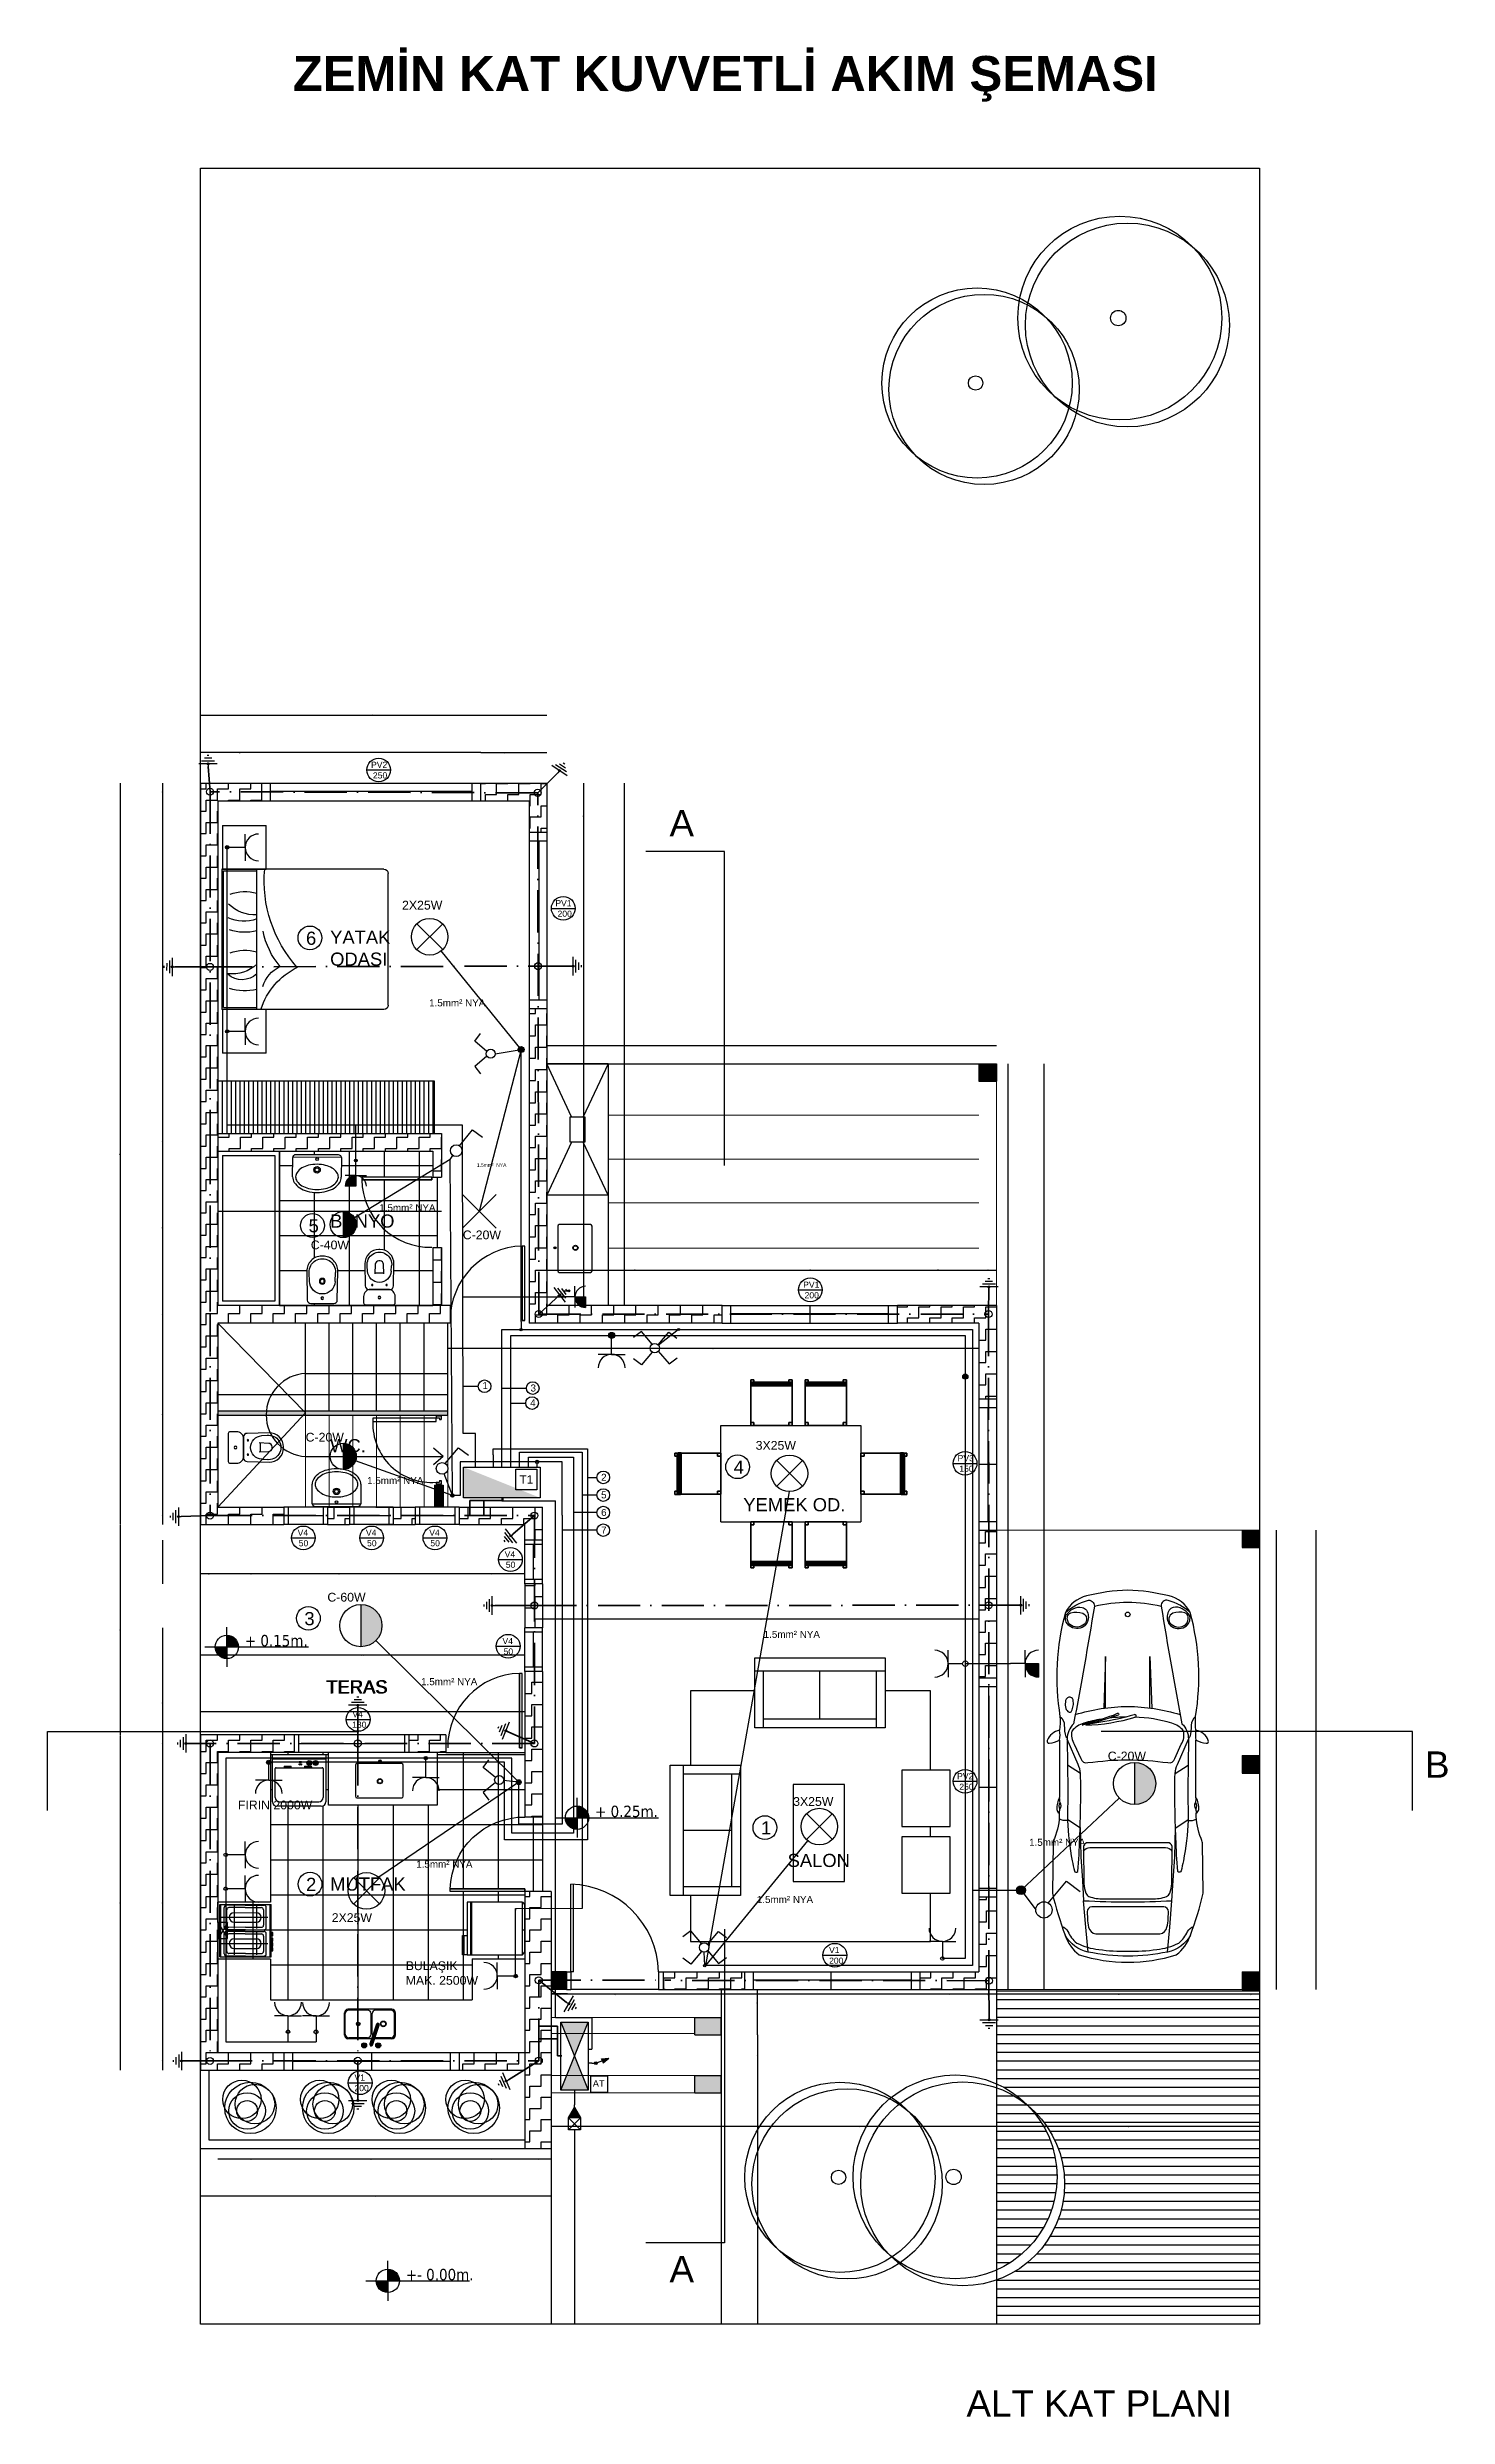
# Model space of a CAD drawing. Header units: millimetres. Extents: x 154 to 5560, y 36 to 724.
# Drawn here: x 1641 to 2039, y 36 to 710 of the extents above; entities that cross this region are included whole.
import ezdxf

# ---------------------------------------------------------------- set-up
doc = ezdxf.new("R2010")
doc.units = ezdxf.units.MM
doc.linetypes.add('ACAD_ISO10W100', pattern=[18, 12, -3, 0, -3])
for name, color, linetype in [('KUVVETLİ AKIM', 90, 'Continuous'), ('LİNYE', 4, 'Continuous'), ('MİMARİ PLAN', 8, 'Continuous'), ('mobiliario', 252, 'Continuous'), ('NO3', 3, 'Continuous'), ('SEMBOL LİSTESİ', 7, 'Continuous'), ('topraklama', 104, 'Continuous')]:
    doc.layers.add(name, color=color, linetype=linetype)
doc.styles.get("Standard").update_dxf_attribs({"font": 'arial.ttf'})
doc.styles.add('taho', font='tahoma.ttf')
doc.dimstyles.new('PATO', dxfattribs={"dimtxt": 0.15, "dimasz": 0.1, "dimexe": 0.02, "dimexo": 0, "dimgap": 0.1, "dimtad": 2, "dimzin": 1, "dimdsep": 46, "dimtxsty": 'taho', "dimblk": 'ARCHTICK', "dimcen": 0.1, "dimse1": 1, "dimse2": 1, "dimclrd": 256, "dimclre": 1, "dimclrt": 256, "dimadec": 0, "dimazin": 0, "dimtfac": 1, "dimtix": 1, "dimtmove": 0, "dimatfit": 3, "dimldrblk": 'ARCHTICK', "dimfxl": 1, "dimtolj": 1, "dimtzin": 0, "dimarcsym": 0})
pattern_1 = [(0, (-636.02, -253.134), (7.916324, 7.916324), [7.916324, -7.916324]), (90, (-628.104, -253.134), (-7.916324, 7.916324), [7.916324, -7.916324])]
pattern_2 = [(0, (0, 0), (0, 6.985), [5.08, -1.905]), (90, (0, 0), (-6.985, 4e-16), [5.08, -1.905])]

# ---------------------------------------------------------------- blocks, each defined once
blk = doc.blocks.new('Bide (Alfa)')
blk.add_lwpolyline([(0.039, 0.171), (0.367, 0.177, -0.419647), (0.54, 0.007), (0.54, -0.007, -0.419647), (0.367, -0.177), (0.039, -0.171, -0.408801), (0, -0.131), (0, 0.131, -0.408801)], format="xyb", close=True)
for points in [[(0.249, 0.145), (0.353, 0.15)], [(0.247, -0.145), (0.353, -0.15)]]:
    blk.add_lwpolyline(points)
for centre, radius in [((0.06, 0), 0.015), ((0.253, 0), 0.033), ((0.253, 0), 0.023)]:
    blk.add_circle(centre, radius)
for centre, radius, start, end in [((0.253, 0), 0.145, 91.5338, 270), ((0.36, 0), 0.15, 267.3263, 92.6873)]:
    blk.add_arc(centre, radius, start, end)
blk = doc.blocks.new('Inodoro (Alfa)')
blk.add_line((0.364, -0.045), (0.364, 0.045))
for points in [[(0.02, 0.18), (0.095, 0.18, -0.414214), (0.175, 0.1), (0.175, -0.1, -0.414214), (0.095, -0.18), (0.02, -0.18, -0.414214), (0, -0.16), (0, 0.16, -0.414214)], [(0.214, 0.161), (0.466, 0.166, -0.420962), (0.63, 0.006), (0.63, -0.006, -0.420962), (0.466, -0.166), (0.214, -0.161, -0.407497), (0.175, -0.121), (0.175, 0.121, -0.407497)]]:
    blk.add_lwpolyline(points, format="xyb", close=True)
blk.add_lwpolyline([(0.351, 0.051), (0.461, 0.047, -0.400574), (0.499, 0.007), (0.499, -0.007, -0.400574), (0.461, -0.047), (0.351, -0.051)], format="xyb")
for points in [[(0.383, 0.135), (0.443, 0.139)], [(0.38, -0.135), (0.443, -0.139)]]:
    blk.add_lwpolyline(points)
for centre, radius in [((0.082, 0), 0.015), ((0.225, 0.082), 0.0075), ((0.225, -0.082), 0.0075)]:
    blk.add_circle(centre, radius)
for centre, radius, start, end in [((0.39, 0), 0.135, 93.171, 266.5168), ((0.46, 0), 0.14, 263.1498, 96.8502)]:
    blk.add_arc(centre, radius, start, end)
blk = doc.blocks.new('Lavabo 50 (Domo)')
blk.add_line((-0.284, -0.03), (0.284, -0.03))
for points in [[(-0.285, -0.263), (-0.285, -0.04, -0.414214), (-0.245, 0), (0.245, 0, -0.414214), (0.285, -0.04), (0.285, -0.263)], [(-0.285, -0.263, 0.144534), (-0.266, -0.328, 0.107176), (-0.202, -0.392, 0.077729), (-0.114, -0.43, 0.064909), (0, -0.445, 0.064909), (0.114, -0.43, 0.077729), (0.202, -0.392, 0.107176), (0.266, -0.328, 0.144534), (0.285, -0.263, 0.144534)]]:
    blk.add_lwpolyline(points, format="xyb")
blk.add_lwpolyline([(-0.25, -0.263, 0.154232), (-0.234, -0.314, 0.106818), (-0.177, -0.367, 0.073468), (-0.1, -0.398, 0.059994), (0, -0.41, 0.059994), (0.1, -0.398, 0.073468), (0.177, -0.367, 0.106818), (0.234, -0.314, 0.154232), (0.25, -0.263, 0.154232), (0.234, -0.211, 0.106818), (0.177, -0.158, 0.073468), (0.1, -0.127, 0.059994), (0, -0.115, 0.059994), (-0.1, -0.127, 0.073468), (-0.177, -0.158, 0.106818), (-0.234, -0.211, 0.154232)], format="xyb", close=True)
for centre, radius in [((0, -0.18), 0.038), ((0, -0.18), 0.023), ((0, -0.055), 0.015)]:
    blk.add_circle(centre, radius)
blk = doc.blocks.new('cama')
at = {"layer": 'mobiliario'}
for p, q in [((1571.153, 1199.733), (1571.153, 1201.233)), ((1571.203, 1201.283), (1573.053, 1201.283)), ((1572.653, 1199.683), (1572.653, 1201.283)), ((1572.653, 1201.263), (1573.033, 1201.263)), ((1573.033, 1199.706), (1573.033, 1201.266)), ((1573.053, 1201.283), (1573.053, 1199.683)), ((1571.203, 1199.683), (1573.053, 1199.683)), ((1572.653, 1199.703), (1573.033, 1199.703))]:
    blk.add_line(p, q, dxfattribs=at)
for centre, radius, start, end in [((1571.203, 1201.233), 0.05, 90, 180), ((1571.094, 1201.15), 1.475, 318.037, 5.1883), ((1572.787, 1200.495), 0.533, 71.2537, 104.5041), ((1572.669, 1201.199), 0.438, 267.9503, 314.412), ((1572.802, 1201.144), 0.453, 250.8458, 293.3011), ((1571.742, 1200.731), 0.852, 319.1683, 349.5335), ((1572.79, 1201.099), 0.535, 255.2028, 288.9624), ((1571.844, 1199.443), 0.8, 17.5154, 64.3485), ((1572.23, 1199.837), 0.371, 16.7773, 65.006), ((1572.787, 1199.826), 0.533, 71.2537, 104.5041), ((1572.928, 1200.48), 0.392, 225.4695, 277.8553), ((1572.82, 1200.269), 0.246, 227.2809, 311.0054), ((1572.79, 1200.43), 0.535, 255.2028, 288.9624), ((1571.203, 1199.733), 0.05, 180, 270)]:
    blk.add_arc(centre, radius, start, end, dxfattribs=at)
blk = doc.blocks.new('ARPLS508')
for centre in [(0.011, 0.003), (0.046, -0.029)]:
    blk.add_circle(centre, 0.47)
at = {"color": 42}
blk.add_circle((0.004, 0.003), 0.0355, dxfattribs=at)
blk = doc.blocks.new('_ARCHTICK')
at = {"color": 0, "linetype": 'ByBlock', "const_width": 0.15}
blk.add_lwpolyline([(-0.5, -0.5), (0.5, 0.5)], dxfattribs=at)
blk = doc.blocks.new('*D10')
at = {"layer": 'Defpoints', "color": 0, "transparency": 16777216}
for p in [(1900.36, 347.49), (1911.09, 325.99), (1914.31, 325.99)]:
    blk.add_point(p, dxfattribs=at)
at = {"layer": 'MİMARİ PLAN', "lineweight": -2, "transparency": 16777216}
blk.add_line((1914.31, 347.49), (1914.31, 325.99), dxfattribs=at)
at = {"layer": 'MİMARİ PLAN', "lineweight": -2, "transparency": 16777216, "xscale": 0.1, "yscale": 0.1, "zscale": 0.1}
for p, rotation in [((1914.31, 347.49), 90), ((1914.31, 325.99), 270)]:
    blk.add_blockref('_ARCHTICK', p, dxfattribs=dict(at, rotation=rotation))
at = {"layer": 'MİMARİ PLAN', "transparency": 16777216, "insert": (1914.48, 336.74), "char_height": 0.15, "attachment_point": 5, "rotation": 90, "style": 'taho'}
blk.add_mtext('\\A1;21.50', dxfattribs=at)
blk = doc.blocks.new('*D11')
at = {"layer": 'Defpoints', "color": 0, "transparency": 16777216}
for p in [(1686.07, 396.46), (1673.9, 352.48), (1686.07, 352.48)]:
    blk.add_point(p, dxfattribs=at)
at = {"layer": 'MİMARİ PLAN', "lineweight": -2, "transparency": 16777216}
blk.add_line((1673.9, 396.46), (1673.9, 352.48), dxfattribs=at)
at = {"layer": 'MİMARİ PLAN', "lineweight": -2, "transparency": 16777216, "xscale": 0.1, "yscale": 0.1, "zscale": 0.1}
for p, rotation in [((1673.9, 396.46), 90), ((1673.9, 352.48), 270)]:
    blk.add_blockref('_ARCHTICK', p, dxfattribs=dict(at, rotation=rotation))
at = {"layer": 'MİMARİ PLAN', "transparency": 16777216, "insert": (1673.72, 374.47), "char_height": 0.15, "attachment_point": 5, "rotation": 90, "style": 'taho'}
blk.add_mtext('\\A1;43.98', dxfattribs=at)
blk = doc.blocks.new('*D12')
at = {"layer": 'Defpoints', "color": 0, "transparency": 16777216}
for p in [(1686.07, 496.1), (1673.9, 401.45), (1686.07, 401.45)]:
    blk.add_point(p, dxfattribs=at)
at = {"layer": 'MİMARİ PLAN', "lineweight": -2, "transparency": 16777216}
blk.add_line((1673.9, 496.1), (1673.9, 401.45), dxfattribs=at)
at = {"layer": 'MİMARİ PLAN', "lineweight": -2, "transparency": 16777216, "xscale": 0.1, "yscale": 0.1, "zscale": 0.1}
for p, rotation in [((1673.9, 496.1), 90), ((1673.9, 401.45), 270)]:
    blk.add_blockref('_ARCHTICK', p, dxfattribs=dict(at, rotation=rotation))
at = {"layer": 'MİMARİ PLAN', "transparency": 16777216, "insert": (1673.72, 448.77), "char_height": 0.15, "attachment_point": 5, "rotation": 90, "style": 'taho'}
blk.add_mtext('\\A1;94.65', dxfattribs=at)
blk = doc.blocks.new('*D13')
at = {"layer": 'Defpoints', "color": 0, "transparency": 16777216}
for p in [(1689.69, 529.21), (1702.16, 529.6), (1689.69, 509.8)]:
    blk.add_point(p, dxfattribs=at)
at = {"layer": 'MİMARİ PLAN', "lineweight": -2, "transparency": 16777216}
blk.add_line((1702.16, 509.8), (1689.69, 509.8), dxfattribs=at)
at = {"layer": 'MİMARİ PLAN', "lineweight": -2, "transparency": 16777216, "xscale": 0.1, "yscale": 0.1, "zscale": 0.1, "rotation": 180}
blk.add_blockref('_ARCHTICK', (1689.69, 509.8), dxfattribs=at)
at = {"layer": 'MİMARİ PLAN', "lineweight": -2, "transparency": 16777216, "xscale": 0.1, "yscale": 0.1, "zscale": 0.1}
blk.add_blockref('_ARCHTICK', (1702.16, 509.8), dxfattribs=at)
at = {"layer": 'MİMARİ PLAN', "transparency": 16777216, "insert": (1695.92, 509.62), "char_height": 0.15, "attachment_point": 5, "style": 'taho'}
blk.add_mtext('\\A1;12.47', dxfattribs=at)
blk = doc.blocks.new('*D14')
at = {"layer": 'Defpoints', "color": 0, "transparency": 16777216}
for p in [(1902.76, 421.28), (1911.09, 416.3), (1914.31, 416.3)]:
    blk.add_point(p, dxfattribs=at)
at = {"layer": 'MİMARİ PLAN', "lineweight": -2, "transparency": 16777216}
blk.add_line((1914.31, 421.28), (1914.31, 416.3), dxfattribs=at)
at = {"layer": 'MİMARİ PLAN', "lineweight": -2, "transparency": 16777216, "xscale": 0.1, "yscale": 0.1, "zscale": 0.1}
for p, rotation in [((1914.31, 421.28), 90), ((1914.31, 416.3), 270)]:
    blk.add_blockref('_ARCHTICK', p, dxfattribs=dict(at, rotation=rotation))
at = {"layer": 'MİMARİ PLAN', "transparency": 16777216, "insert": (1914.48, 418.79), "char_height": 0.15, "attachment_point": 5, "rotation": 90, "style": 'taho'}
blk.add_mtext('\\A1;4.99', dxfattribs=at)
blk = doc.blocks.new('*D15')
at = {"layer": 'Defpoints', "color": 0, "transparency": 16777216}
for p in [(1783.18, 362.5), (1833.05, 352.48), (1783.18, 288.85)]:
    blk.add_point(p, dxfattribs=at)
at = {"layer": 'MİMARİ PLAN', "lineweight": -2, "transparency": 16777216}
blk.add_line((1833.05, 362.5), (1783.18, 362.5), dxfattribs=at)
at = {"layer": 'MİMARİ PLAN', "lineweight": -2, "transparency": 16777216, "xscale": 0.1, "yscale": 0.1, "zscale": 0.1, "rotation": 180}
blk.add_blockref('_ARCHTICK', (1783.18, 362.5), dxfattribs=at)
at = {"layer": 'MİMARİ PLAN', "lineweight": -2, "transparency": 16777216, "xscale": 0.1, "yscale": 0.1, "zscale": 0.1}
blk.add_blockref('_ARCHTICK', (1833.05, 362.5), dxfattribs=at)
at = {"layer": 'MİMARİ PLAN', "transparency": 16777216, "insert": (1808.12, 362.68), "char_height": 0.15, "attachment_point": 5, "style": 'taho'}
blk.add_mtext('\\A1;49.87', dxfattribs=at)
blk = doc.blocks.new('*D16')
at = {"layer": 'Defpoints', "color": 0, "transparency": 16777216}
for p in [(1689.69, 147.09), (1708.39, 134.99), (1689.69, 109.64)]:
    blk.add_point(p, dxfattribs=at)
at = {"layer": 'MİMARİ PLAN', "lineweight": -2, "transparency": 16777216}
blk.add_line((1708.39, 109.64), (1689.69, 109.64), dxfattribs=at)
at = {"layer": 'MİMARİ PLAN', "lineweight": -2, "transparency": 16777216, "xscale": 0.1, "yscale": 0.1, "zscale": 0.1, "rotation": 180}
blk.add_blockref('_ARCHTICK', (1689.69, 109.64), dxfattribs=at)
at = {"layer": 'MİMARİ PLAN', "lineweight": -2, "transparency": 16777216, "xscale": 0.1, "yscale": 0.1, "zscale": 0.1}
blk.add_blockref('_ARCHTICK', (1708.39, 109.64), dxfattribs=at)
at = {"layer": 'MİMARİ PLAN', "transparency": 16777216, "insert": (1699.04, 109.46), "char_height": 0.15, "attachment_point": 5, "style": 'taho'}
blk.add_mtext('\\A1;18.70', dxfattribs=at)
blk = doc.blocks.new('*D17')
at = {"layer": 'Defpoints', "color": 0, "transparency": 16777216}
for p in [(1906.11, 165.32), (1906.11, 156.53), (1911.09, 160.33)]:
    blk.add_point(p, dxfattribs=at)
at = {"layer": 'MİMARİ PLAN', "lineweight": -2, "transparency": 16777216}
blk.add_line((1911.09, 156.53), (1906.11, 156.53), dxfattribs=at)
at = {"layer": 'MİMARİ PLAN', "lineweight": -2, "transparency": 16777216, "xscale": 0.1, "yscale": 0.1, "zscale": 0.1, "rotation": 180}
blk.add_blockref('_ARCHTICK', (1906.11, 156.53), dxfattribs=at)
at = {"layer": 'MİMARİ PLAN', "lineweight": -2, "transparency": 16777216, "xscale": 0.1, "yscale": 0.1, "zscale": 0.1}
blk.add_blockref('_ARCHTICK', (1911.09, 156.53), dxfattribs=at)
at = {"layer": 'MİMARİ PLAN', "transparency": 16777216, "insert": (1908.6, 156.36), "char_height": 0.15, "attachment_point": 5, "style": 'taho'}
blk.add_mtext('\\A1;4.99', dxfattribs=at)
blk = doc.blocks.new('planta3')
for points in [[(2.138, -0.103, 0.073985), (2.053, 0.451, 0.153936), (1.83, 0.611, 0.035069), (1.348, 0.757), (0.776, 0.748, 0.080758), (0.724, 0.734, -0.111291), (0.438, 0.679, 0.222022), (0.393, 0.706, 0.155977), (0.258, 0.675), (-0.398, 0.675, 0.115278), (-0.362, 0.793, 0.541385), (-0.393, 0.816, 0.273922), (-0.509, 0.675, -0.044974), (-0.666, 0.671, 0.105774), (-1.854, 0.61, 0.212201), (-2.042, 0.369, 0.055723), (-2.107, -0.103, 0.055723), (-2.042, -0.575, 0.212201), (-1.854, -0.815, 0.105774), (-0.666, -0.876, -0.044974), (-0.509, -0.88, 0.273922), (-0.393, -1.022, 0.541385), (-0.362, -0.998, 0.115278), (-0.398, -0.88), (0.258, -0.88, 0.155977), (0.393, -0.911, 0.222022), (0.438, -0.885, -0.111291), (0.724, -0.94, 0.080758), (0.776, -0.953), (1.348, -0.963, 0.035069), (1.83, -0.817, 0.153936), (2.053, -0.657, 0.073985)], [(-1.694, 0.399, 0.318262), (-1.702, 0.567, 0.336631), (-1.826, 0.599, 0.107863), (-1.896, 0.519, 0.176217), (-1.911, 0.416, 0.204198), (-1.879, 0.37, 0.234058), (-1.746, 0.356, 0.162353)], [(-1.721, 0.391, 0.163341), (-1.687, 0.474, 0.213722), (-1.718, 0.558, 0.243766), (-1.804, 0.587, 0.291481), (-1.849, 0.547, 0.158425), (-1.844, 0.411, 0.556548)], [(0.774, -0.103), (0.774, -0.555, 0.388823), (0.817, -0.607), (1.243, -0.603, 0.078172), (1.348, -0.581, 0.196108), (1.386, -0.546, 0.096829), (1.415, -0.377), (1.415, -0.103), (1.415, 0.171, 0.096829), (1.386, 0.34, 0.196108), (1.348, 0.376, 0.078172), (1.243, 0.398), (0.817, 0.402, 0.388823), (0.774, 0.349)], [(1.504, -0.103), (1.504, -0.514, 0.407574), (1.563, -0.565), (1.642, -0.564, 0.03281), (1.737, -0.55, 0.311096), (1.813, -0.469), (1.813, -0.103), (1.813, 0.264, 0.311096), (1.737, 0.344, 0.03281), (1.642, 0.359), (1.563, 0.36, 0.407574), (1.504, 0.308)], [(-0.683, -0.213, -0.043566), (-0.569, -0.623, -0.084927), (-0.597, -0.557, 0.037508), (-0.699, -0.226, -1.353737)], [(-0.568, -0.583, 0.066931), (-0.66, -0.017, 1.115799), (-0.687, -0.029, -0.036962), (-0.602, -0.411, 0.02456)], [(-1.694, -0.604, -0.318262), (-1.702, -0.772, -0.336631), (-1.826, -0.805, -0.107863), (-1.896, -0.724, -0.176217), (-1.911, -0.622, -0.204198), (-1.879, -0.575, -0.234058), (-1.746, -0.562, -0.162353)], [(-1.721, -0.597, -0.163341), (-1.687, -0.68, -0.213722), (-1.718, -0.763, -0.243766), (-1.804, -0.792, -0.291481), (-1.849, -0.752, -0.158425), (-1.844, -0.617, -0.556548)], [(-0.717, -0.772, 0.383263), (-0.726, -0.743, 0.054412), (-0.787, -0.726, 0.109062), (-0.856, -0.727, 0.400423), (-0.887, -0.776, 0.320332), (-0.831, -0.815, 0.05979), (-0.758, -0.811, 0.197788)]]:
    blk.add_lwpolyline(points, format="xyb", close=True)
for points in [[(-1.854, 0.61, 0.101535), (-1.991, 0.358, 0.52292), (-1.927, 0.278, 0.007101), (-0.584, 0.515, -0.204495), (-0.408, 0.589), (0.169, 0.582), (0.519, 0.585, -0.038718), (0.981, 0.531, -0.010841), (1.095, 0.506, -0.648), (1.102, 0.468, -0.015753), (0.721, 0.446, -0.014486), (-0.016, 0.436, -0.071916), (-0.12, 0.463), (-0.408, 0.589)], [(-0.666, 0.671, 0.242846), (-0.567, 0.621, -0.066443), (-0.434, 0.605, 0.284222), (-0.408, 0.589, 0.284222)], [(0.519, 0.585, 0.192613), (0.502, 0.681, 0.192613)], [(1.729, -0.853, -0.178742), (1.785, -0.785, 0.128631), (1.919, -0.685, 0.089194), (1.992, -0.433, 0.036776), (2.013, -0.103, 0.036776), (1.992, 0.227, 0.089194), (1.919, 0.479, 0.128631), (1.785, 0.579, -0.178742), (1.729, 0.648)], [(1.83, 0.611, -0.211518), (2.021, 0.351, -0.047818), (2.07, -0.103, -0.047818), (2.021, -0.556, -0.211518), (1.83, -0.817, -0.211518)], [(-1.927, -0.484, -0.051873), (-1.971, -0.103, -0.051873), (-1.927, 0.278)], [(-0.689, -0.701, -0.070312), (-0.782, -0.103, -0.070312), (-0.689, 0.495)], [(-0.636, -0.408, 0.031083), (-0.591, -0.603, 0.14503), (-0.501, -0.74, 0.190771), (-0.35, -0.714), (-0.186, -0.64, 0.400838), (-0.14, -0.558, -0.031829), (-0.172, -0.103, -0.031829), (-0.14, 0.353, 0.400838), (-0.186, 0.434), (-0.35, 0.508, 0.190771), (-0.501, 0.534, 0.14503), (-0.591, 0.398, 0.06672), (-0.658, -0.025)], [(0.599, -0.647), (0.933, -0.639), (1.206, -0.621), (1.435, -0.606, 0.016855), (1.448, -0.103, 0.016855), (1.435, 0.401), (1.206, 0.416), (0.933, 0.434), (0.599, 0.442)], [(0.87, -0.607, -0.278411), (0.829, -0.534), (0.829, -0.103), (0.829, 0.329, -0.278411), (0.87, 0.401)], [(-0.658, -0.129, 0.027717), (-0.65, -0.308, 0.14503)], [(-1.854, -0.815, -0.101535), (-1.991, -0.564, -0.52292), (-1.927, -0.484, -0.007101), (-0.584, -0.721, 0.204495), (-0.408, -0.795), (0.169, -0.788), (0.519, -0.79, 0.038718), (0.981, -0.736, 0.010841), (1.095, -0.711, 0.648), (1.102, -0.673, 0.015753), (0.721, -0.651, 0.014486), (-0.016, -0.641, 0.071916), (-0.12, -0.669), (-0.408, -0.795)], [(-0.666, -0.876, -0.242846), (-0.567, -0.827, 0.066443), (-0.434, -0.811, -0.284222), (-0.408, -0.795, -0.284222)], [(0.519, -0.79, -0.192613), (0.502, -0.886, -0.192613)]]:
    blk.add_lwpolyline(points, format="xyb")
for points in [[(-0.016, 0.436), (-0.112, 0.586)], [(0.603, 0.445), (0.509, 0.585)], [(2.021, 0.351), (1.737, 0.376), (1.435, 0.401)], [(-0.764, 0.15), (-1.35, 0.15), (-0.761, 0.171)], [(-0.764, -0.355), (-1.35, -0.355), (-0.761, -0.376)], [(-0.016, -0.641), (-0.112, -0.791)], [(0.603, -0.651), (0.509, -0.79)], [(2.021, -0.556), (1.737, -0.582), (1.435, -0.606)]]:
    blk.add_lwpolyline(points)
blk.add_circle((-1.832, -0.104), 0.0266)
for centre, radius, start, end in [((-0.454, 0.969), 0.3, 259.298, 280.702), ((0.333, 1.234), 0.564, 262.3343, 268.0614), ((0.355, 0.623), 0.0619, 53.34, 130.5245), ((0.351, 0.717), 0.06, 231.9068, 311.9577), ((0.333, 1.234), 0.564, 275.8996, 280.6987), ((-0.454, -1.175), 0.3, 79.298, 100.702), ((0.333, -1.439), 0.564, 91.9386, 97.6657), ((0.351, -0.923), 0.06, 48.0423, 128.0932), ((0.355, -0.828), 0.0619, 229.4755, 306.66), ((0.333, -1.439), 0.564, 79.3013, 84.1004)]:
    blk.add_arc(centre, radius, start, end)
blk = doc.blocks.new('*D18')
at = {"layer": 'Defpoints', "color": 0, "transparency": 16777216}
for p in [(1684.7, 290.15), (1776.95, 290.46), (1684.7, 253.01)]:
    blk.add_point(p, dxfattribs=at)
at = {"layer": 'MİMARİ PLAN', "lineweight": -2, "transparency": 16777216}
blk.add_line((1776.95, 253.01), (1684.7, 253.01), dxfattribs=at)
at = {"layer": 'MİMARİ PLAN', "lineweight": -2, "transparency": 16777216, "xscale": 0.1, "yscale": 0.1, "zscale": 0.1, "rotation": 180}
blk.add_blockref('_ARCHTICK', (1684.7, 253.01), dxfattribs=at)
at = {"layer": 'MİMARİ PLAN', "lineweight": -2, "transparency": 16777216, "xscale": 0.1, "yscale": 0.1, "zscale": 0.1}
blk.add_blockref('_ARCHTICK', (1776.95, 253.01), dxfattribs=at)
at = {"layer": 'MİMARİ PLAN', "transparency": 16777216, "insert": (1730.83, 252.83), "char_height": 0.15, "attachment_point": 5, "style": 'taho'}
blk.add_mtext('\\A1;92.25', dxfattribs=at)
blk = doc.blocks.new('*D19')
at = {"layer": 'Defpoints', "color": 0, "transparency": 16777216}
for p in [(1689.69, 327.11), (1689.69, 322.56), (1755.01, 322.56)]:
    blk.add_point(p, dxfattribs=at)
at = {"layer": 'MİMARİ PLAN', "lineweight": -2, "transparency": 16777216}
blk.add_line((1755.01, 327.11), (1689.69, 327.11), dxfattribs=at)
at = {"layer": 'MİMARİ PLAN', "lineweight": -2, "transparency": 16777216, "xscale": 0.1, "yscale": 0.1, "zscale": 0.1, "rotation": 180}
blk.add_blockref('_ARCHTICK', (1689.69, 327.11), dxfattribs=at)
at = {"layer": 'MİMARİ PLAN', "lineweight": -2, "transparency": 16777216, "xscale": 0.1, "yscale": 0.1, "zscale": 0.1}
blk.add_blockref('_ARCHTICK', (1755.01, 327.11), dxfattribs=at)
at = {"layer": 'MİMARİ PLAN', "transparency": 16777216, "insert": (1722.35, 327.28), "char_height": 0.15, "attachment_point": 5, "style": 'taho'}
blk.add_mtext('\\A1;65.33', dxfattribs=at)
blk = doc.blocks.new('*D20')
at = {"layer": 'Defpoints', "color": 0, "transparency": 16777216}
for p in [(1696.04, 347.49), (1673.9, 295.13), (1696.04, 295.13)]:
    blk.add_point(p, dxfattribs=at)
at = {"layer": 'MİMARİ PLAN', "lineweight": -2, "transparency": 16777216}
blk.add_line((1673.9, 347.49), (1673.9, 295.13), dxfattribs=at)
at = {"layer": 'MİMARİ PLAN', "lineweight": -2, "transparency": 16777216, "xscale": 0.1, "yscale": 0.1, "zscale": 0.1}
for p, rotation in [((1673.9, 347.49), 90), ((1673.9, 295.13), 270)]:
    blk.add_blockref('_ARCHTICK', p, dxfattribs=dict(at, rotation=rotation))
at = {"layer": 'MİMARİ PLAN', "transparency": 16777216, "insert": (1673.72, 321.31), "char_height": 0.15, "attachment_point": 5, "rotation": 90, "style": 'taho'}
blk.add_mtext('\\A1;52.36', dxfattribs=at)
blk = doc.blocks.new('*D21')
at = {"layer": 'Defpoints', "color": 0, "transparency": 16777216}
for p in [(1717.98, 352.48), (1673.9, 347.49), (1722.96, 347.49)]:
    blk.add_point(p, dxfattribs=at)
at = {"layer": 'MİMARİ PLAN', "lineweight": -2, "transparency": 16777216}
blk.add_line((1673.9, 352.48), (1673.9, 347.49), dxfattribs=at)
at = {"layer": 'MİMARİ PLAN', "lineweight": -2, "transparency": 16777216, "xscale": 0.1, "yscale": 0.1, "zscale": 0.1}
for p, rotation in [((1673.9, 352.48), 90), ((1673.9, 347.49), 270)]:
    blk.add_blockref('_ARCHTICK', p, dxfattribs=dict(at, rotation=rotation))
at = {"layer": 'MİMARİ PLAN', "transparency": 16777216, "insert": (1673.72, 349.99), "char_height": 0.15, "attachment_point": 5, "rotation": 90, "style": 'taho'}
blk.add_mtext('\\A1;4.99', dxfattribs=at)
blk = doc.blocks.new('*D22')
at = {"layer": 'Defpoints', "color": 0, "transparency": 16777216}
for p in [(1673.9, 290.15), (1717.98, 295.13), (1722.96, 290.15)]:
    blk.add_point(p, dxfattribs=at)
at = {"layer": 'MİMARİ PLAN', "lineweight": -2, "transparency": 16777216}
blk.add_line((1673.9, 295.13), (1673.9, 290.15), dxfattribs=at)
at = {"layer": 'MİMARİ PLAN', "lineweight": -2, "transparency": 16777216, "xscale": 0.1, "yscale": 0.1, "zscale": 0.1}
for p, rotation in [((1673.9, 295.13), 90), ((1673.9, 290.15), 270)]:
    blk.add_blockref('_ARCHTICK', p, dxfattribs=dict(at, rotation=rotation))
at = {"layer": 'MİMARİ PLAN', "transparency": 16777216, "insert": (1673.72, 292.64), "char_height": 0.15, "attachment_point": 5, "rotation": 90, "style": 'taho'}
blk.add_mtext('\\A1;4.99', dxfattribs=at)
blk = doc.blocks.new('*D23')
at = {"layer": 'Defpoints', "color": 0, "transparency": 16777216}
for p in [(1776.95, 285.76), (1673.9, 273.29), (1776.95, 273.29)]:
    blk.add_point(p, dxfattribs=at)
at = {"layer": 'MİMARİ PLAN', "lineweight": -2, "transparency": 16777216}
blk.add_line((1673.9, 285.76), (1673.9, 273.29), dxfattribs=at)
at = {"layer": 'MİMARİ PLAN', "lineweight": -2, "transparency": 16777216, "xscale": 0.1, "yscale": 0.1, "zscale": 0.1}
for p, rotation in [((1673.9, 285.76), 90), ((1673.9, 273.29), 270)]:
    blk.add_blockref('_ARCHTICK', p, dxfattribs=dict(at, rotation=rotation))
at = {"layer": 'MİMARİ PLAN', "transparency": 16777216, "insert": (1673.72, 279.53), "char_height": 0.15, "attachment_point": 5, "rotation": 90, "style": 'taho'}
blk.add_mtext('\\A1;12.47', dxfattribs=at)
blk = doc.blocks.new('*D24')
at = {"layer": 'Defpoints', "color": 0, "transparency": 16777216}
for p in [(1776.95, 260.83), (1673.9, 248.36), (1776.95, 248.36)]:
    blk.add_point(p, dxfattribs=at)
at = {"layer": 'MİMARİ PLAN', "lineweight": -2, "transparency": 16777216}
blk.add_line((1673.9, 260.83), (1673.9, 248.36), dxfattribs=at)
at = {"layer": 'MİMARİ PLAN', "lineweight": -2, "transparency": 16777216, "xscale": 0.1, "yscale": 0.1, "zscale": 0.1}
for p, rotation in [((1673.9, 260.83), 90), ((1673.9, 248.36), 270)]:
    blk.add_blockref('_ARCHTICK', p, dxfattribs=dict(at, rotation=rotation))
at = {"layer": 'MİMARİ PLAN', "transparency": 16777216, "insert": (1673.72, 254.59), "char_height": 0.15, "attachment_point": 5, "rotation": 90, "style": 'taho'}
blk.add_mtext('\\A1;12.47', dxfattribs=at)
blk = doc.blocks.new('*D25')
at = {"layer": 'Defpoints', "color": 0, "transparency": 16777216}
for p in [(1776.95, 248.36), (1673.9, 230.31), (1754.51, 230.31)]:
    blk.add_point(p, dxfattribs=at)
at = {"layer": 'MİMARİ PLAN', "lineweight": -2, "transparency": 16777216}
blk.add_line((1673.9, 248.36), (1673.9, 230.31), dxfattribs=at)
at = {"layer": 'MİMARİ PLAN', "lineweight": -2, "transparency": 16777216, "xscale": 0.1, "yscale": 0.1, "zscale": 0.1}
for p, rotation in [((1673.9, 248.36), 90), ((1673.9, 230.31), 270)]:
    blk.add_blockref('_ARCHTICK', p, dxfattribs=dict(at, rotation=rotation))
at = {"layer": 'MİMARİ PLAN', "transparency": 16777216, "insert": (1673.72, 239.33), "char_height": 0.15, "attachment_point": 5, "rotation": 90, "style": 'taho'}
blk.add_mtext('\\A1;18.05', dxfattribs=at)
blk = doc.blocks.new('*D26')
at = {"layer": 'Defpoints', "color": 0, "transparency": 16777216}
for p in [(1684.7, 501.08), (1661.83, 290.15), (1684.7, 290.15)]:
    blk.add_point(p, dxfattribs=at)
at = {"layer": 'MİMARİ PLAN', "lineweight": -2, "transparency": 16777216}
blk.add_line((1661.83, 501.08), (1661.83, 290.15), dxfattribs=at)
at = {"layer": 'MİMARİ PLAN', "lineweight": -2, "transparency": 16777216, "xscale": 0.1, "yscale": 0.1, "zscale": 0.1}
for p, rotation in [((1661.83, 501.08), 90), ((1661.83, 290.15), 270)]:
    blk.add_blockref('_ARCHTICK', p, dxfattribs=dict(at, rotation=rotation))
at = {"layer": 'MİMARİ PLAN', "transparency": 16777216, "insert": (1661.65, 395.61), "char_height": 0.15, "attachment_point": 5, "rotation": 90, "style": 'taho'}
blk.add_mtext('\\A1;210.93', dxfattribs=at)
blk = doc.blocks.new('*D27')
at = {"layer": 'Defpoints', "color": 0, "transparency": 16777216}
for p in [(1689.69, 225.32), (1673.9, 139.98), (1689.69, 139.98)]:
    blk.add_point(p, dxfattribs=at)
at = {"layer": 'MİMARİ PLAN', "lineweight": -2, "transparency": 16777216}
blk.add_line((1673.9, 225.32), (1673.9, 139.98), dxfattribs=at)
at = {"layer": 'MİMARİ PLAN', "lineweight": -2, "transparency": 16777216, "xscale": 0.1, "yscale": 0.1, "zscale": 0.1}
for p, rotation in [((1673.9, 225.32), 90), ((1673.9, 139.98), 270)]:
    blk.add_blockref('_ARCHTICK', p, dxfattribs=dict(at, rotation=rotation))
at = {"layer": 'MİMARİ PLAN', "transparency": 16777216, "insert": (1673.72, 182.65), "char_height": 0.15, "attachment_point": 5, "rotation": 90, "style": 'taho'}
blk.add_mtext('\\A1;85.35', dxfattribs=at)
blk = doc.blocks.new('*D28')
at = {"layer": 'Defpoints', "color": 0, "transparency": 16777216}
for p in [(1717.98, 230.31), (1673.9, 225.32), (1722.96, 225.32)]:
    blk.add_point(p, dxfattribs=at)
at = {"layer": 'MİMARİ PLAN', "lineweight": -2, "transparency": 16777216}
blk.add_line((1673.9, 230.31), (1673.9, 225.32), dxfattribs=at)
at = {"layer": 'MİMARİ PLAN', "lineweight": -2, "transparency": 16777216, "xscale": 0.1, "yscale": 0.1, "zscale": 0.1}
for p, rotation in [((1673.9, 230.31), 90), ((1673.9, 225.32), 270)]:
    blk.add_blockref('_ARCHTICK', p, dxfattribs=dict(at, rotation=rotation))
at = {"layer": 'MİMARİ PLAN', "transparency": 16777216, "insert": (1673.72, 227.81), "char_height": 0.15, "attachment_point": 5, "rotation": 90, "style": 'taho'}
blk.add_mtext('\\A1;4.99', dxfattribs=at)
blk = doc.blocks.new('*D29')
at = {"layer": 'Defpoints', "color": 0, "transparency": 16777216}
for p in [(1673.9, 134.99), (1717.98, 139.98), (1722.96, 134.99)]:
    blk.add_point(p, dxfattribs=at)
at = {"layer": 'MİMARİ PLAN', "lineweight": -2, "transparency": 16777216}
blk.add_line((1673.9, 139.98), (1673.9, 134.99), dxfattribs=at)
at = {"layer": 'MİMARİ PLAN', "lineweight": -2, "transparency": 16777216, "xscale": 0.1, "yscale": 0.1, "zscale": 0.1}
for p, rotation in [((1673.9, 139.98), 90), ((1673.9, 134.99), 270)]:
    blk.add_blockref('_ARCHTICK', p, dxfattribs=dict(at, rotation=rotation))
at = {"layer": 'MİMARİ PLAN', "transparency": 16777216, "insert": (1673.72, 137.48), "char_height": 0.15, "attachment_point": 5, "rotation": 90, "style": 'taho'}
blk.add_mtext('\\A1;4.99', dxfattribs=at)
blk = doc.blocks.new('*D30')
at = {"layer": 'Defpoints', "color": 0, "transparency": 16777216}
for p in [(1689.69, 290.02), (1661.83, 230.31), (1684.7, 230.31)]:
    blk.add_point(p, dxfattribs=at)
at = {"layer": 'MİMARİ PLAN', "lineweight": -2, "transparency": 16777216}
blk.add_line((1661.83, 290.02), (1661.83, 230.31), dxfattribs=at)
at = {"layer": 'MİMARİ PLAN', "lineweight": -2, "transparency": 16777216, "xscale": 0.1, "yscale": 0.1, "zscale": 0.1}
for p, rotation in [((1661.83, 290.02), 90), ((1661.83, 230.31), 270)]:
    blk.add_blockref('_ARCHTICK', p, dxfattribs=dict(at, rotation=rotation))
at = {"layer": 'MİMARİ PLAN', "transparency": 16777216, "insert": (1661.65, 260.17), "char_height": 0.15, "attachment_point": 5, "rotation": 90, "style": 'taho'}
blk.add_mtext('\\A1;59.72', dxfattribs=at)
blk = doc.blocks.new('*D31')
at = {"layer": 'Defpoints', "color": 0, "transparency": 16777216}
for p in [(1689.69, 230.18), (1661.83, 134.99), (1684.7, 134.99)]:
    blk.add_point(p, dxfattribs=at)
at = {"layer": 'MİMARİ PLAN', "lineweight": -2, "transparency": 16777216}
blk.add_line((1661.83, 230.18), (1661.83, 134.99), dxfattribs=at)
at = {"layer": 'MİMARİ PLAN', "lineweight": -2, "transparency": 16777216, "xscale": 0.1, "yscale": 0.1, "zscale": 0.1}
for p, rotation in [((1661.83, 230.18), 90), ((1661.83, 134.99), 270)]:
    blk.add_blockref('_ARCHTICK', p, dxfattribs=dict(at, rotation=rotation))
at = {"layer": 'MİMARİ PLAN', "transparency": 16777216, "insert": (1661.65, 182.59), "char_height": 0.15, "attachment_point": 5, "rotation": 90, "style": 'taho'}
blk.add_mtext('\\A1;95.19', dxfattribs=at)
blk = doc.blocks.new('*D32')
at = {"layer": 'Defpoints', "color": 0, "transparency": 16777216}
for p in [(1717.98, 401.45), (1673.9, 396.46), (1722.96, 396.46)]:
    blk.add_point(p, dxfattribs=at)
at = {"layer": 'MİMARİ PLAN', "lineweight": -2, "transparency": 16777216}
blk.add_line((1673.9, 401.45), (1673.9, 396.46), dxfattribs=at)
at = {"layer": 'MİMARİ PLAN', "lineweight": -2, "transparency": 16777216, "xscale": 0.1, "yscale": 0.1, "zscale": 0.1}
for p, rotation in [((1673.9, 401.45), 90), ((1673.9, 396.46), 270)]:
    blk.add_blockref('_ARCHTICK', p, dxfattribs=dict(at, rotation=rotation))
at = {"layer": 'MİMARİ PLAN', "transparency": 16777216, "insert": (1673.72, 398.95), "char_height": 0.15, "attachment_point": 5, "rotation": 90, "style": 'taho'}
blk.add_mtext('\\A1;4.99', dxfattribs=at)
blk = doc.blocks.new('*D33')
at = {"layer": 'Defpoints', "color": 0, "transparency": 16777216}
for p in [(1717.98, 501.08), (1673.9, 496.1), (1722.96, 496.1)]:
    blk.add_point(p, dxfattribs=at)
at = {"layer": 'MİMARİ PLAN', "lineweight": -2, "transparency": 16777216}
blk.add_line((1673.9, 501.08), (1673.9, 496.1), dxfattribs=at)
at = {"layer": 'MİMARİ PLAN', "lineweight": -2, "transparency": 16777216, "xscale": 0.1, "yscale": 0.1, "zscale": 0.1}
for p, rotation in [((1673.9, 501.08), 90), ((1673.9, 496.1), 270)]:
    blk.add_blockref('_ARCHTICK', p, dxfattribs=dict(at, rotation=rotation))
at = {"layer": 'MİMARİ PLAN', "transparency": 16777216, "insert": (1673.72, 498.59), "char_height": 0.15, "attachment_point": 5, "rotation": 90, "style": 'taho'}
blk.add_mtext('\\A1;4.99', dxfattribs=at)
blk = doc.blocks.new('*D34')
at = {"layer": 'Defpoints', "color": 0, "transparency": 16777216}
for p in [(1778.2, 509.77), (1778.2, 499.94), (1783.18, 504.92)]:
    blk.add_point(p, dxfattribs=at)
at = {"layer": 'MİMARİ PLAN', "lineweight": -2, "transparency": 16777216}
blk.add_line((1783.18, 509.77), (1778.2, 509.77), dxfattribs=at)
at = {"layer": 'MİMARİ PLAN', "lineweight": -2, "transparency": 16777216, "xscale": 0.1, "yscale": 0.1, "zscale": 0.1, "rotation": 180}
blk.add_blockref('_ARCHTICK', (1778.2, 509.77), dxfattribs=at)
at = {"layer": 'MİMARİ PLAN', "lineweight": -2, "transparency": 16777216, "xscale": 0.1, "yscale": 0.1, "zscale": 0.1}
blk.add_blockref('_ARCHTICK', (1783.18, 509.77), dxfattribs=at)
at = {"layer": 'MİMARİ PLAN', "transparency": 16777216, "insert": (1780.69, 509.94), "char_height": 0.15, "attachment_point": 5, "style": 'taho'}
blk.add_mtext('\\A1;4.99', dxfattribs=at)
blk = doc.blocks.new('*D35')
at = {"layer": 'Defpoints', "color": 0, "transparency": 16777216}
for p in [(1684.7, 509.8), (1684.7, 499.97), (1689.69, 504.96)]:
    blk.add_point(p, dxfattribs=at)
at = {"layer": 'MİMARİ PLAN', "lineweight": -2, "transparency": 16777216}
blk.add_line((1689.69, 509.8), (1684.7, 509.8), dxfattribs=at)
at = {"layer": 'MİMARİ PLAN', "lineweight": -2, "transparency": 16777216, "xscale": 0.1, "yscale": 0.1, "zscale": 0.1, "rotation": 180}
blk.add_blockref('_ARCHTICK', (1684.7, 509.8), dxfattribs=at)
at = {"layer": 'MİMARİ PLAN', "lineweight": -2, "transparency": 16777216, "xscale": 0.1, "yscale": 0.1, "zscale": 0.1}
blk.add_blockref('_ARCHTICK', (1689.69, 509.8), dxfattribs=at)
at = {"layer": 'MİMARİ PLAN', "transparency": 16777216, "insert": (1687.19, 509.98), "char_height": 0.15, "attachment_point": 5, "style": 'taho'}
blk.add_mtext('\\A1;4.99', dxfattribs=at)
blk = doc.blocks.new('*D36')
at = {"layer": 'Defpoints', "color": 0, "transparency": 16777216}
for p in [(1684.7, 520.4), (1684.7, 504.68), (1783.18, 504.68)]:
    blk.add_point(p, dxfattribs=at)
at = {"layer": 'MİMARİ PLAN', "lineweight": -2, "transparency": 16777216}
blk.add_line((1783.18, 520.4), (1684.7, 520.4), dxfattribs=at)
at = {"layer": 'MİMARİ PLAN', "lineweight": -2, "transparency": 16777216, "xscale": 0.1, "yscale": 0.1, "zscale": 0.1, "rotation": 180}
blk.add_blockref('_ARCHTICK', (1684.7, 520.4), dxfattribs=at)
at = {"layer": 'MİMARİ PLAN', "lineweight": -2, "transparency": 16777216, "xscale": 0.1, "yscale": 0.1, "zscale": 0.1}
blk.add_blockref('_ARCHTICK', (1783.18, 520.4), dxfattribs=at)
at = {"layer": 'MİMARİ PLAN', "transparency": 16777216, "insert": (1733.94, 520.58), "char_height": 0.15, "attachment_point": 5, "style": 'taho'}
blk.add_mtext('\\A1;98.48', dxfattribs=at)
blk = doc.blocks.new('*D37')
at = {"layer": 'Defpoints', "color": 0, "transparency": 16777216}
for p in [(1779.64, 501.08), (1774.66, 496.1), (1793.6, 496.1)]:
    blk.add_point(p, dxfattribs=at)
at = {"layer": 'MİMARİ PLAN', "lineweight": -2, "transparency": 16777216}
blk.add_line((1793.6, 501.08), (1793.6, 496.1), dxfattribs=at)
at = {"layer": 'MİMARİ PLAN', "lineweight": -2, "transparency": 16777216, "xscale": 0.1, "yscale": 0.1, "zscale": 0.1}
for p, rotation in [((1793.6, 501.08), 90), ((1793.6, 496.1), 270)]:
    blk.add_blockref('_ARCHTICK', p, dxfattribs=dict(at, rotation=rotation))
at = {"layer": 'MİMARİ PLAN', "transparency": 16777216, "insert": (1793.78, 498.59), "char_height": 0.15, "attachment_point": 5, "rotation": 90, "style": 'taho'}
blk.add_mtext('\\A1;4.99', dxfattribs=at)
blk = doc.blocks.new('*D38')
at = {"layer": 'Defpoints', "color": 0, "transparency": 16777216}
for p in [(1810.5, 496.1), (1786.85, 487.2), (1793.6, 487.2)]:
    blk.add_point(p, dxfattribs=at)
at = {"layer": 'MİMARİ PLAN', "lineweight": -2, "transparency": 16777216}
blk.add_line((1793.6, 496.1), (1793.6, 487.2), dxfattribs=at)
at = {"layer": 'MİMARİ PLAN', "lineweight": -2, "transparency": 16777216, "xscale": 0.1, "yscale": 0.1, "zscale": 0.1}
for p, rotation in [((1793.6, 496.1), 90), ((1793.6, 487.2), 270)]:
    blk.add_blockref('_ARCHTICK', p, dxfattribs=dict(at, rotation=rotation))
at = {"layer": 'MİMARİ PLAN', "transparency": 16777216, "insert": (1793.42, 491.65), "char_height": 0.15, "attachment_point": 5, "rotation": 90, "style": 'taho'}
blk.add_mtext('\\A1;8.90', dxfattribs=at)
blk = doc.blocks.new('*D39')
at = {"layer": 'Defpoints', "color": 0, "transparency": 16777216}
for p in [(1783.18, 487.2), (1783.18, 436.96), (1793.6, 436.96)]:
    blk.add_point(p, dxfattribs=at)
at = {"layer": 'MİMARİ PLAN', "lineweight": -2, "transparency": 16777216}
blk.add_line((1793.6, 487.2), (1793.6, 436.96), dxfattribs=at)
at = {"layer": 'MİMARİ PLAN', "lineweight": -2, "transparency": 16777216, "xscale": 0.1, "yscale": 0.1, "zscale": 0.1}
for p, rotation in [((1793.6, 487.2), 90), ((1793.6, 436.96), 270)]:
    blk.add_blockref('_ARCHTICK', p, dxfattribs=dict(at, rotation=rotation))
at = {"layer": 'MİMARİ PLAN', "transparency": 16777216, "insert": (1793.78, 462.08), "char_height": 0.15, "attachment_point": 5, "rotation": 90, "style": 'taho'}
blk.add_mtext('\\A1;50.23', dxfattribs=at)
blk = doc.blocks.new('*D40')
at = {"layer": 'Defpoints', "color": 0, "transparency": 16777216}
for p in [(1783.18, 436.96), (1783.18, 352.48), (1793.6, 352.48)]:
    blk.add_point(p, dxfattribs=at)
at = {"layer": 'MİMARİ PLAN', "lineweight": -2, "transparency": 16777216}
blk.add_line((1793.6, 436.96), (1793.6, 352.48), dxfattribs=at)
at = {"layer": 'MİMARİ PLAN', "lineweight": -2, "transparency": 16777216, "xscale": 0.1, "yscale": 0.1, "zscale": 0.1}
for p, rotation in [((1793.6, 436.96), 90), ((1793.6, 352.48), 270)]:
    blk.add_blockref('_ARCHTICK', p, dxfattribs=dict(at, rotation=rotation))
at = {"layer": 'MİMARİ PLAN', "transparency": 16777216, "insert": (1793.78, 394.72), "char_height": 0.15, "attachment_point": 5, "rotation": 90, "style": 'taho'}
blk.add_mtext('\\A1;84.48', dxfattribs=at)
blk = doc.blocks.new('*D41')
at = {"layer": 'Defpoints', "color": 0, "transparency": 16777216}
for p in [(1783.18, 501.08), (1783.18, 352.48), (1805.23, 352.48)]:
    blk.add_point(p, dxfattribs=at)
at = {"layer": 'MİMARİ PLAN', "lineweight": -2, "transparency": 16777216}
blk.add_line((1805.23, 501.08), (1805.23, 352.48), dxfattribs=at)
at = {"layer": 'MİMARİ PLAN', "lineweight": -2, "transparency": 16777216, "xscale": 0.1, "yscale": 0.1, "zscale": 0.1}
for p, rotation in [((1805.23, 501.08), 90), ((1805.23, 352.48), 270)]:
    blk.add_blockref('_ARCHTICK', p, dxfattribs=dict(at, rotation=rotation))
at = {"layer": 'MİMARİ PLAN', "transparency": 16777216, "insert": (1805.41, 426.78), "char_height": 0.15, "attachment_point": 5, "rotation": 90, "style": 'taho'}
blk.add_mtext('\\A1;148.60', dxfattribs=at)
blk = doc.blocks.new('*D42')
at = {"layer": 'Defpoints', "color": 0, "transparency": 16777216}
for p in [(1902.76, 416.3), (1911.09, 352.48), (1914.31, 352.48)]:
    blk.add_point(p, dxfattribs=at)
at = {"layer": 'MİMARİ PLAN', "lineweight": -2, "transparency": 16777216}
blk.add_line((1914.31, 416.3), (1914.31, 352.48), dxfattribs=at)
at = {"layer": 'MİMARİ PLAN', "lineweight": -2, "transparency": 16777216, "xscale": 0.1, "yscale": 0.1, "zscale": 0.1}
for p, rotation in [((1914.31, 416.3), 90), ((1914.31, 352.48), 270)]:
    blk.add_blockref('_ARCHTICK', p, dxfattribs=dict(at, rotation=rotation))
at = {"layer": 'MİMARİ PLAN', "transparency": 16777216, "insert": (1914.49, 384.39), "char_height": 0.15, "attachment_point": 5, "rotation": 90, "style": 'taho'}
blk.add_mtext('\\A1;63.82', dxfattribs=at)
blk = doc.blocks.new('*D43')
at = {"layer": 'Defpoints', "color": 0, "transparency": 16777216}
for p in [(1902.76, 352.48), (1911.09, 347.49), (1914.31, 347.49)]:
    blk.add_point(p, dxfattribs=at)
at = {"layer": 'MİMARİ PLAN', "lineweight": -2, "transparency": 16777216}
blk.add_line((1914.31, 352.48), (1914.31, 347.49), dxfattribs=at)
at = {"layer": 'MİMARİ PLAN', "lineweight": -2, "transparency": 16777216, "xscale": 0.1, "yscale": 0.1, "zscale": 0.1}
for p, rotation in [((1914.31, 352.48), 90), ((1914.31, 347.49), 270)]:
    blk.add_blockref('_ARCHTICK', p, dxfattribs=dict(at, rotation=rotation))
at = {"layer": 'MİMARİ PLAN', "transparency": 16777216, "insert": (1914.48, 349.99), "char_height": 0.15, "attachment_point": 5, "rotation": 90, "style": 'taho'}
blk.add_mtext('\\A1;4.99', dxfattribs=at)
blk = doc.blocks.new('*D44')
at = {"layer": 'Defpoints', "color": 0, "transparency": 16777216}
for p in [(1900.36, 325.99), (1911.09, 288.6), (1914.31, 288.6)]:
    blk.add_point(p, dxfattribs=at)
at = {"layer": 'MİMARİ PLAN', "lineweight": -2, "transparency": 16777216}
blk.add_line((1914.31, 325.99), (1914.31, 288.6), dxfattribs=at)
at = {"layer": 'MİMARİ PLAN', "lineweight": -2, "transparency": 16777216, "xscale": 0.1, "yscale": 0.1, "zscale": 0.1}
for p, rotation in [((1914.31, 325.99), 90), ((1914.31, 288.6), 270)]:
    blk.add_blockref('_ARCHTICK', p, dxfattribs=dict(at, rotation=rotation))
at = {"layer": 'MİMARİ PLAN', "transparency": 16777216, "insert": (1914.48, 307.29), "char_height": 0.15, "attachment_point": 5, "rotation": 90, "style": 'taho'}
blk.add_mtext('\\A1;37.39', dxfattribs=at)
blk = doc.blocks.new('*D45')
at = {"layer": 'Defpoints', "color": 0, "transparency": 16777216}
for p in [(1911.09, 288.6), (1911.09, 246.57), (1914.31, 246.57)]:
    blk.add_point(p, dxfattribs=at)
at = {"layer": 'MİMARİ PLAN', "lineweight": -2, "transparency": 16777216}
blk.add_line((1914.31, 288.6), (1914.31, 246.57), dxfattribs=at)
at = {"layer": 'MİMARİ PLAN', "lineweight": -2, "transparency": 16777216, "xscale": 0.1, "yscale": 0.1, "zscale": 0.1}
for p, rotation in [((1914.31, 288.6), 90), ((1914.31, 246.57), 270)]:
    blk.add_blockref('_ARCHTICK', p, dxfattribs=dict(at, rotation=rotation))
at = {"layer": 'MİMARİ PLAN', "transparency": 16777216, "insert": (1914.48, 267.59), "char_height": 0.15, "attachment_point": 5, "rotation": 90, "style": 'taho'}
blk.add_mtext('\\A1;42.02', dxfattribs=at)
blk = doc.blocks.new('*D46')
at = {"layer": 'Defpoints', "color": 0, "transparency": 16777216}
for p in [(1911.09, 246.57), (1911.09, 184.25), (1914.31, 184.25)]:
    blk.add_point(p, dxfattribs=at)
at = {"layer": 'MİMARİ PLAN', "lineweight": -2, "transparency": 16777216}
blk.add_line((1914.31, 246.57), (1914.31, 184.25), dxfattribs=at)
at = {"layer": 'MİMARİ PLAN', "lineweight": -2, "transparency": 16777216, "xscale": 0.1, "yscale": 0.1, "zscale": 0.1}
for p, rotation in [((1914.31, 246.57), 90), ((1914.31, 184.25), 270)]:
    blk.add_blockref('_ARCHTICK', p, dxfattribs=dict(at, rotation=rotation))
at = {"layer": 'MİMARİ PLAN', "transparency": 16777216, "insert": (1914.48, 215.41), "char_height": 0.15, "attachment_point": 5, "rotation": 90, "style": 'taho'}
blk.add_mtext('\\A1;62.33', dxfattribs=at)
blk = doc.blocks.new('*D47')
at = {"layer": 'Defpoints', "color": 0, "transparency": 16777216}
for p in [(1911.09, 184.25), (1906.11, 162.92), (1914.31, 162.92)]:
    blk.add_point(p, dxfattribs=at)
at = {"layer": 'MİMARİ PLAN', "lineweight": -2, "transparency": 16777216}
blk.add_line((1914.31, 184.25), (1914.31, 162.92), dxfattribs=at)
at = {"layer": 'MİMARİ PLAN', "lineweight": -2, "transparency": 16777216, "xscale": 0.1, "yscale": 0.1, "zscale": 0.1}
for p, rotation in [((1914.31, 184.25), 90), ((1914.31, 162.92), 270)]:
    blk.add_blockref('_ARCHTICK', p, dxfattribs=dict(at, rotation=rotation))
at = {"layer": 'MİMARİ PLAN', "transparency": 16777216, "insert": (1914.48, 173.58), "char_height": 0.15, "attachment_point": 5, "rotation": 90, "style": 'taho'}
blk.add_mtext('\\A1;21.33', dxfattribs=at)
blk = doc.blocks.new('*D48')
at = {"layer": 'Defpoints', "color": 0, "transparency": 16777216}
for p in [(1911.09, 162.92), (1911.09, 157.93), (1914.31, 157.93)]:
    blk.add_point(p, dxfattribs=at)
at = {"layer": 'MİMARİ PLAN', "lineweight": -2, "transparency": 16777216}
blk.add_line((1914.31, 162.92), (1914.31, 157.93), dxfattribs=at)
at = {"layer": 'MİMARİ PLAN', "lineweight": -2, "transparency": 16777216, "xscale": 0.1, "yscale": 0.1, "zscale": 0.1}
for p, rotation in [((1914.31, 162.92), 90), ((1914.31, 157.93), 270)]:
    blk.add_blockref('_ARCHTICK', p, dxfattribs=dict(at, rotation=rotation))
at = {"layer": 'MİMARİ PLAN', "transparency": 16777216, "insert": (1914.48, 160.43), "char_height": 0.15, "attachment_point": 5, "rotation": 90, "style": 'taho'}
blk.add_mtext('\\A1;4.99', dxfattribs=at)
blk = doc.blocks.new('*D49')
at = {"layer": 'Defpoints', "color": 0, "transparency": 16777216}
for p in [(1889.4, 165.32), (1889.4, 156.53), (1906.11, 160.33)]:
    blk.add_point(p, dxfattribs=at)
at = {"layer": 'MİMARİ PLAN', "lineweight": -2, "transparency": 16777216}
blk.add_line((1906.11, 156.53), (1889.4, 156.53), dxfattribs=at)
at = {"layer": 'MİMARİ PLAN', "lineweight": -2, "transparency": 16777216, "xscale": 0.1, "yscale": 0.1, "zscale": 0.1, "rotation": 180}
blk.add_blockref('_ARCHTICK', (1889.4, 156.53), dxfattribs=at)
at = {"layer": 'MİMARİ PLAN', "lineweight": -2, "transparency": 16777216, "xscale": 0.1, "yscale": 0.1, "zscale": 0.1}
blk.add_blockref('_ARCHTICK', (1906.11, 156.53), dxfattribs=at)
at = {"layer": 'MİMARİ PLAN', "transparency": 16777216, "insert": (1897.76, 156.36), "char_height": 0.15, "attachment_point": 5, "style": 'taho'}
blk.add_mtext('\\A1;16.71', dxfattribs=at)
blk = doc.blocks.new('*D50')
at = {"layer": 'Defpoints', "color": 0, "transparency": 16777216}
for p in [(1839.54, 165.32), (1839.54, 156.53), (1889.4, 160.33)]:
    blk.add_point(p, dxfattribs=at)
at = {"layer": 'MİMARİ PLAN', "lineweight": -2, "transparency": 16777216}
blk.add_line((1889.4, 156.53), (1839.54, 156.53), dxfattribs=at)
at = {"layer": 'MİMARİ PLAN', "lineweight": -2, "transparency": 16777216, "xscale": 0.1, "yscale": 0.1, "zscale": 0.1, "rotation": 180}
blk.add_blockref('_ARCHTICK', (1839.54, 156.53), dxfattribs=at)
at = {"layer": 'MİMARİ PLAN', "lineweight": -2, "transparency": 16777216, "xscale": 0.1, "yscale": 0.1, "zscale": 0.1}
blk.add_blockref('_ARCHTICK', (1889.4, 156.53), dxfattribs=at)
at = {"layer": 'MİMARİ PLAN', "transparency": 16777216, "insert": (1864.47, 156.36), "char_height": 0.15, "attachment_point": 5, "style": 'taho'}
blk.add_mtext('\\A1;49.87', dxfattribs=at)
blk = doc.blocks.new('*D51')
at = {"layer": 'Defpoints', "color": 0, "transparency": 16777216}
for p in [(1816.26, 165.32), (1816.26, 156.53), (1839.54, 160.33)]:
    blk.add_point(p, dxfattribs=at)
at = {"layer": 'MİMARİ PLAN', "lineweight": -2, "transparency": 16777216}
blk.add_line((1839.54, 156.53), (1816.26, 156.53), dxfattribs=at)
at = {"layer": 'MİMARİ PLAN', "lineweight": -2, "transparency": 16777216, "xscale": 0.1, "yscale": 0.1, "zscale": 0.1, "rotation": 180}
blk.add_blockref('_ARCHTICK', (1816.26, 156.53), dxfattribs=at)
at = {"layer": 'MİMARİ PLAN', "lineweight": -2, "transparency": 16777216, "xscale": 0.1, "yscale": 0.1, "zscale": 0.1}
blk.add_blockref('_ARCHTICK', (1839.54, 156.53), dxfattribs=at)
at = {"layer": 'MİMARİ PLAN', "transparency": 16777216, "insert": (1827.9, 156.36), "char_height": 0.15, "attachment_point": 5, "style": 'taho'}
blk.add_mtext('\\A1;23.28', dxfattribs=at)
blk = doc.blocks.new('*D52')
at = {"layer": 'Defpoints', "color": 0, "transparency": 16777216}
for p in [(1788.83, 162.92), (1788.83, 156.53), (1816.26, 160.33)]:
    blk.add_point(p, dxfattribs=at)
at = {"layer": 'MİMARİ PLAN', "lineweight": -2, "transparency": 16777216}
blk.add_line((1816.26, 156.53), (1788.83, 156.53), dxfattribs=at)
at = {"layer": 'MİMARİ PLAN', "lineweight": -2, "transparency": 16777216, "xscale": 0.1, "yscale": 0.1, "zscale": 0.1, "rotation": 180}
blk.add_blockref('_ARCHTICK', (1788.83, 156.53), dxfattribs=at)
at = {"layer": 'MİMARİ PLAN', "lineweight": -2, "transparency": 16777216, "xscale": 0.1, "yscale": 0.1, "zscale": 0.1}
blk.add_blockref('_ARCHTICK', (1816.26, 156.53), dxfattribs=at)
at = {"layer": 'MİMARİ PLAN', "transparency": 16777216, "insert": (1802.54, 156.36), "char_height": 0.15, "attachment_point": 5, "style": 'taho'}
blk.add_mtext('\\A1;27.43', dxfattribs=at)
blk = doc.blocks.new('*D53')
at = {"layer": 'Defpoints', "color": 0, "transparency": 16777216}
for p in [(1784.43, 162.92), (1784.43, 156.53), (1788.83, 160.33)]:
    blk.add_point(p, dxfattribs=at)
at = {"layer": 'MİMARİ PLAN', "lineweight": -2, "transparency": 16777216}
blk.add_line((1788.83, 156.53), (1784.43, 156.53), dxfattribs=at)
at = {"layer": 'MİMARİ PLAN', "lineweight": -2, "transparency": 16777216, "xscale": 0.1, "yscale": 0.1, "zscale": 0.1, "rotation": 180}
blk.add_blockref('_ARCHTICK', (1784.43, 156.53), dxfattribs=at)
at = {"layer": 'MİMARİ PLAN', "lineweight": -2, "transparency": 16777216, "xscale": 0.1, "yscale": 0.1, "zscale": 0.1}
blk.add_blockref('_ARCHTICK', (1788.83, 156.53), dxfattribs=at)
at = {"layer": 'MİMARİ PLAN', "transparency": 16777216, "insert": (1786.63, 156.36), "char_height": 0.15, "attachment_point": 5, "style": 'taho'}
blk.add_mtext('\\A1;4.40', dxfattribs=at)
blk = doc.blocks.new('*D54')
at = {"layer": 'Defpoints', "color": 0, "transparency": 16777216}
for p in [(1833.05, 362.5), (1833.05, 352.48), (1882.92, 352.48)]:
    blk.add_point(p, dxfattribs=at)
at = {"layer": 'MİMARİ PLAN', "lineweight": -2, "transparency": 16777216}
blk.add_line((1882.92, 362.5), (1833.05, 362.5), dxfattribs=at)
at = {"layer": 'MİMARİ PLAN', "lineweight": -2, "transparency": 16777216, "xscale": 0.1, "yscale": 0.1, "zscale": 0.1, "rotation": 180}
blk.add_blockref('_ARCHTICK', (1833.05, 362.5), dxfattribs=at)
at = {"layer": 'MİMARİ PLAN', "lineweight": -2, "transparency": 16777216, "xscale": 0.1, "yscale": 0.1, "zscale": 0.1}
blk.add_blockref('_ARCHTICK', (1882.92, 362.5), dxfattribs=at)
at = {"layer": 'MİMARİ PLAN', "transparency": 16777216, "insert": (1857.98, 362.68), "char_height": 0.15, "attachment_point": 5, "style": 'taho'}
blk.add_mtext('\\A1;49.87', dxfattribs=at)
blk = doc.blocks.new('*D55')
at = {"layer": 'Defpoints', "color": 0, "transparency": 16777216}
for p in [(1882.92, 362.5), (1882.92, 352.48), (1906.11, 347.49)]:
    blk.add_point(p, dxfattribs=at)
at = {"layer": 'MİMARİ PLAN', "lineweight": -2, "transparency": 16777216}
blk.add_line((1906.11, 362.5), (1882.92, 362.5), dxfattribs=at)
at = {"layer": 'MİMARİ PLAN', "lineweight": -2, "transparency": 16777216, "xscale": 0.1, "yscale": 0.1, "zscale": 0.1, "rotation": 180}
blk.add_blockref('_ARCHTICK', (1882.92, 362.5), dxfattribs=at)
at = {"layer": 'MİMARİ PLAN', "lineweight": -2, "transparency": 16777216, "xscale": 0.1, "yscale": 0.1, "zscale": 0.1}
blk.add_blockref('_ARCHTICK', (1906.11, 362.5), dxfattribs=at)
at = {"layer": 'MİMARİ PLAN', "transparency": 16777216, "insert": (1894.51, 362.68), "char_height": 0.15, "attachment_point": 5, "style": 'taho'}
blk.add_mtext('\\A1;23.19', dxfattribs=at)
blk = doc.blocks.new('*D56')
at = {"layer": 'Defpoints', "color": 0, "transparency": 16777216}
for p in [(1906.11, 362.5), (1911.09, 352.48), (1906.11, 288.85)]:
    blk.add_point(p, dxfattribs=at)
at = {"layer": 'MİMARİ PLAN', "lineweight": -2, "transparency": 16777216}
blk.add_line((1911.09, 362.5), (1906.11, 362.5), dxfattribs=at)
at = {"layer": 'MİMARİ PLAN', "lineweight": -2, "transparency": 16777216, "xscale": 0.1, "yscale": 0.1, "zscale": 0.1, "rotation": 180}
blk.add_blockref('_ARCHTICK', (1906.11, 362.5), dxfattribs=at)
at = {"layer": 'MİMARİ PLAN', "lineweight": -2, "transparency": 16777216, "xscale": 0.1, "yscale": 0.1, "zscale": 0.1}
blk.add_blockref('_ARCHTICK', (1911.09, 362.5), dxfattribs=at)
at = {"layer": 'MİMARİ PLAN', "transparency": 16777216, "insert": (1908.6, 362.68), "char_height": 0.15, "attachment_point": 5, "style": 'taho'}
blk.add_mtext('\\A1;4.99', dxfattribs=at)
blk = doc.blocks.new('*D57')
at = {"layer": 'Defpoints', "color": 0, "transparency": 16777216}
for p in [(1783.18, 426.38), (1783.18, 404.84), (1911.09, 404.84)]:
    blk.add_point(p, dxfattribs=at)
at = {"layer": 'MİMARİ PLAN', "lineweight": -2, "transparency": 16777216}
blk.add_line((1911.09, 426.38), (1783.18, 426.38), dxfattribs=at)
at = {"layer": 'MİMARİ PLAN', "lineweight": -2, "transparency": 16777216, "xscale": 0.1, "yscale": 0.1, "zscale": 0.1, "rotation": 180}
blk.add_blockref('_ARCHTICK', (1783.18, 426.38), dxfattribs=at)
at = {"layer": 'MİMARİ PLAN', "lineweight": -2, "transparency": 16777216, "xscale": 0.1, "yscale": 0.1, "zscale": 0.1}
blk.add_blockref('_ARCHTICK', (1911.09, 426.38), dxfattribs=at)
at = {"layer": 'MİMARİ PLAN', "transparency": 16777216, "insert": (1847.14, 426.55), "char_height": 0.15, "attachment_point": 5, "style": 'taho'}
blk.add_mtext('\\A1;127.91', dxfattribs=at)
blk = doc.blocks.new('*D58')
at = {"layer": 'Defpoints', "color": 0, "transparency": 16777216}
for p in [(1907.58, 421.28), (1907.58, 352.48), (1924.58, 352.48)]:
    blk.add_point(p, dxfattribs=at)
at = {"layer": 'MİMARİ PLAN', "lineweight": -2, "transparency": 16777216}
blk.add_line((1924.58, 421.28), (1924.58, 352.48), dxfattribs=at)
at = {"layer": 'MİMARİ PLAN', "lineweight": -2, "transparency": 16777216, "xscale": 0.1, "yscale": 0.1, "zscale": 0.1}
for p, rotation in [((1924.58, 421.28), 90), ((1924.58, 352.48), 270)]:
    blk.add_blockref('_ARCHTICK', p, dxfattribs=dict(at, rotation=rotation))
at = {"layer": 'MİMARİ PLAN', "transparency": 16777216, "insert": (1924.76, 386.88), "char_height": 0.15, "attachment_point": 5, "rotation": 90, "style": 'taho'}
blk.add_mtext('\\A1;68.80', dxfattribs=at)
blk = doc.blocks.new('*D59')
at = {"layer": 'Defpoints', "color": 0, "transparency": 16777216}
for p in [(1907.58, 352.48), (1907.58, 157.93), (1924.58, 157.93)]:
    blk.add_point(p, dxfattribs=at)
at = {"layer": 'MİMARİ PLAN', "lineweight": -2, "transparency": 16777216}
blk.add_line((1924.58, 352.48), (1924.58, 157.93), dxfattribs=at)
at = {"layer": 'MİMARİ PLAN', "lineweight": -2, "transparency": 16777216, "xscale": 0.1, "yscale": 0.1, "zscale": 0.1}
for p, rotation in [((1924.58, 352.48), 90), ((1924.58, 157.93), 270)]:
    blk.add_blockref('_ARCHTICK', p, dxfattribs=dict(at, rotation=rotation))
at = {"layer": 'MİMARİ PLAN', "transparency": 16777216, "insert": (1924.76, 255.21), "char_height": 0.15, "attachment_point": 5, "rotation": 90, "style": 'taho'}
blk.add_mtext('\\A1;194.55', dxfattribs=at)
blk = doc.blocks.new('*D60')
at = {"layer": 'Defpoints', "color": 0, "transparency": 16777216}
for p in [(1784.43, 162.92), (1911.09, 135.94), (1784.43, 118.95)]:
    blk.add_point(p, dxfattribs=at)
at = {"layer": 'MİMARİ PLAN', "lineweight": -2, "transparency": 16777216}
blk.add_line((1911.09, 118.95), (1784.43, 118.95), dxfattribs=at)
at = {"layer": 'MİMARİ PLAN', "lineweight": -2, "transparency": 16777216, "xscale": 0.1, "yscale": 0.1, "zscale": 0.1, "rotation": 180}
blk.add_blockref('_ARCHTICK', (1784.43, 118.95), dxfattribs=at)
at = {"layer": 'MİMARİ PLAN', "lineweight": -2, "transparency": 16777216, "xscale": 0.1, "yscale": 0.1, "zscale": 0.1}
blk.add_blockref('_ARCHTICK', (1911.09, 118.95), dxfattribs=at)
at = {"layer": 'MİMARİ PLAN', "transparency": 16777216, "insert": (1871.95, 118.77), "char_height": 0.15, "attachment_point": 5, "style": 'taho'}
blk.add_mtext('\\A1;126.66', dxfattribs=at)
blk = doc.blocks.new('*D61')
at = {"layer": 'Defpoints', "color": 0, "transparency": 16777216}
for p in [(1867.67, 157.93), (1843.03, 149.95), (1876.74, 149.95)]:
    blk.add_point(p, dxfattribs=at)
at = {"layer": 'MİMARİ PLAN', "lineweight": -2, "transparency": 16777216}
blk.add_line((1843.03, 157.93), (1843.03, 149.95), dxfattribs=at)
at = {"layer": 'MİMARİ PLAN', "lineweight": -2, "transparency": 16777216, "xscale": 0.1, "yscale": 0.1, "zscale": 0.1}
for p, rotation in [((1843.03, 157.93), 90), ((1843.03, 149.95), 270)]:
    blk.add_blockref('_ARCHTICK', p, dxfattribs=dict(at, rotation=rotation))
at = {"layer": 'MİMARİ PLAN', "transparency": 16777216, "insert": (1842.85, 153.94), "char_height": 0.15, "attachment_point": 5, "rotation": 90, "style": 'taho'}
blk.add_mtext('\\A1;7.98', dxfattribs=at)
blk = doc.blocks.new('*D62')
at = {"layer": 'Defpoints', "color": 0, "transparency": 16777216}
for p in [(1831.82, 149.95), (1843.03, 144.96), (1848.6, 144.96)]:
    blk.add_point(p, dxfattribs=at)
at = {"layer": 'MİMARİ PLAN', "lineweight": -2, "transparency": 16777216}
blk.add_line((1843.03, 149.95), (1843.03, 144.96), dxfattribs=at)
at = {"layer": 'MİMARİ PLAN', "lineweight": -2, "transparency": 16777216, "xscale": 0.1, "yscale": 0.1, "zscale": 0.1}
for p, rotation in [((1843.03, 149.95), 90), ((1843.03, 144.96), 270)]:
    blk.add_blockref('_ARCHTICK', p, dxfattribs=dict(at, rotation=rotation))
at = {"layer": 'MİMARİ PLAN', "transparency": 16777216, "insert": (1843.2, 147.46), "char_height": 0.15, "attachment_point": 5, "rotation": 90, "style": 'taho'}
blk.add_mtext('\\A1;4.99', dxfattribs=at)
blk = doc.blocks.new('*D63')
at = {"layer": 'Defpoints', "color": 0, "transparency": 16777216}
for p in [(1867.76, 144.96), (1834.97, 133.46), (1843.11, 133.46)]:
    blk.add_point(p, dxfattribs=at)
at = {"layer": 'MİMARİ PLAN', "lineweight": -2, "transparency": 16777216}
blk.add_line((1843.11, 144.96), (1843.11, 133.46), dxfattribs=at)
at = {"layer": 'MİMARİ PLAN', "lineweight": -2, "transparency": 16777216, "xscale": 0.1, "yscale": 0.1, "zscale": 0.1}
for p, rotation in [((1843.11, 144.96), 90), ((1843.11, 133.46), 270)]:
    blk.add_blockref('_ARCHTICK', p, dxfattribs=dict(at, rotation=rotation))
at = {"layer": 'MİMARİ PLAN', "transparency": 16777216, "insert": (1842.93, 139.21), "char_height": 0.15, "attachment_point": 5, "rotation": 90, "style": 'taho'}
blk.add_mtext('\\A1;11.50', dxfattribs=at)
blk = doc.blocks.new('*D64')
at = {"layer": 'Defpoints', "color": 0, "transparency": 16777216}
for p in [(1831.9, 133.46), (1843.11, 128.47), (1848.68, 128.47)]:
    blk.add_point(p, dxfattribs=at)
at = {"layer": 'MİMARİ PLAN', "lineweight": -2, "transparency": 16777216}
blk.add_line((1843.11, 133.46), (1843.11, 128.47), dxfattribs=at)
at = {"layer": 'MİMARİ PLAN', "lineweight": -2, "transparency": 16777216, "xscale": 0.1, "yscale": 0.1, "zscale": 0.1}
for p, rotation in [((1843.11, 133.46), 90), ((1843.11, 128.47), 270)]:
    blk.add_blockref('_ARCHTICK', p, dxfattribs=dict(at, rotation=rotation))
at = {"layer": 'MİMARİ PLAN', "transparency": 16777216, "insert": (1843.29, 130.97), "char_height": 0.15, "attachment_point": 5, "rotation": 90, "style": 'taho'}
blk.add_mtext('\\A1;4.99', dxfattribs=at)
blk = doc.blocks.new('*D65')
at = {"layer": 'Defpoints', "color": 0, "transparency": 16777216}
for p in [(1867.76, 128.56), (1832.81, 62.68), (1843.11, 62.68)]:
    blk.add_point(p, dxfattribs=at)
at = {"layer": 'MİMARİ PLAN', "lineweight": -2, "transparency": 16777216}
blk.add_line((1843.11, 128.56), (1843.11, 62.68), dxfattribs=at)
at = {"layer": 'MİMARİ PLAN', "lineweight": -2, "transparency": 16777216, "xscale": 0.1, "yscale": 0.1, "zscale": 0.1}
for p, rotation in [((1843.11, 128.56), 90), ((1843.11, 62.68), 270)]:
    blk.add_blockref('_ARCHTICK', p, dxfattribs=dict(at, rotation=rotation))
at = {"layer": 'MİMARİ PLAN', "transparency": 16777216, "insert": (1842.93, 95.62), "char_height": 0.15, "attachment_point": 5, "rotation": 90, "style": 'taho'}
blk.add_mtext('\\A1;65.88', dxfattribs=at)
blk = doc.blocks.new('*D66')
at = {"layer": 'Defpoints', "color": 0, "transparency": 16777216}
for p in [(1708.39, 134.99), (1758.25, 134.99), (1708.39, 109.64)]:
    blk.add_point(p, dxfattribs=at)
at = {"layer": 'MİMARİ PLAN', "lineweight": -2, "transparency": 16777216}
blk.add_line((1758.25, 109.64), (1708.39, 109.64), dxfattribs=at)
at = {"layer": 'MİMARİ PLAN', "lineweight": -2, "transparency": 16777216, "xscale": 0.1, "yscale": 0.1, "zscale": 0.1, "rotation": 180}
blk.add_blockref('_ARCHTICK', (1708.39, 109.64), dxfattribs=at)
at = {"layer": 'MİMARİ PLAN', "lineweight": -2, "transparency": 16777216, "xscale": 0.1, "yscale": 0.1, "zscale": 0.1}
blk.add_blockref('_ARCHTICK', (1758.25, 109.64), dxfattribs=at)
at = {"layer": 'MİMARİ PLAN', "transparency": 16777216, "insert": (1733.32, 109.46), "char_height": 0.15, "attachment_point": 5, "style": 'taho'}
blk.add_mtext('\\A1;49.87', dxfattribs=at)
blk = doc.blocks.new('*D67')
at = {"layer": 'Defpoints', "color": 0, "transparency": 16777216}
for p in [(1758.25, 134.99), (1776.95, 134.99), (1758.25, 109.64)]:
    blk.add_point(p, dxfattribs=at)
at = {"layer": 'MİMARİ PLAN', "lineweight": -2, "transparency": 16777216}
blk.add_line((1776.95, 109.64), (1758.25, 109.64), dxfattribs=at)
at = {"layer": 'MİMARİ PLAN', "lineweight": -2, "transparency": 16777216, "xscale": 0.1, "yscale": 0.1, "zscale": 0.1, "rotation": 180}
blk.add_blockref('_ARCHTICK', (1758.25, 109.64), dxfattribs=at)
at = {"layer": 'MİMARİ PLAN', "lineweight": -2, "transparency": 16777216, "xscale": 0.1, "yscale": 0.1, "zscale": 0.1}
blk.add_blockref('_ARCHTICK', (1776.95, 109.64), dxfattribs=at)
at = {"layer": 'MİMARİ PLAN', "transparency": 16777216, "insert": (1767.6, 109.46), "char_height": 0.15, "attachment_point": 5, "style": 'taho'}
blk.add_mtext('\\A1;18.70', dxfattribs=at)
blk = doc.blocks.new('*D68')
at = {"layer": 'Defpoints', "color": 0, "transparency": 16777216}
for p in [(1776.95, 134.99), (1776.95, 109.64), (1784.43, 112.55)]:
    blk.add_point(p, dxfattribs=at)
at = {"layer": 'MİMARİ PLAN', "lineweight": -2, "transparency": 16777216}
blk.add_line((1784.43, 109.64), (1776.95, 109.64), dxfattribs=at)
at = {"layer": 'MİMARİ PLAN', "lineweight": -2, "transparency": 16777216, "xscale": 0.1, "yscale": 0.1, "zscale": 0.1, "rotation": 180}
blk.add_blockref('_ARCHTICK', (1776.95, 109.64), dxfattribs=at)
at = {"layer": 'MİMARİ PLAN', "lineweight": -2, "transparency": 16777216, "xscale": 0.1, "yscale": 0.1, "zscale": 0.1}
blk.add_blockref('_ARCHTICK', (1784.43, 109.64), dxfattribs=at)
at = {"layer": 'MİMARİ PLAN', "transparency": 16777216, "insert": (1780.69, 109.46), "char_height": 0.15, "attachment_point": 5, "style": 'taho'}
blk.add_mtext('\\A1;7.48', dxfattribs=at)
blk = doc.blocks.new('*D69')
at = {"layer": 'Defpoints', "color": 0, "transparency": 16777216}
for p in [(1684.7, 112.55), (1784.43, 112.55), (1684.7, 99.12)]:
    blk.add_point(p, dxfattribs=at)
at = {"layer": 'MİMARİ PLAN', "lineweight": -2, "transparency": 16777216}
blk.add_line((1784.43, 99.12), (1684.7, 99.12), dxfattribs=at)
at = {"layer": 'MİMARİ PLAN', "lineweight": -2, "transparency": 16777216, "xscale": 0.1, "yscale": 0.1, "zscale": 0.1, "rotation": 180}
blk.add_blockref('_ARCHTICK', (1684.7, 99.12), dxfattribs=at)
at = {"layer": 'MİMARİ PLAN', "lineweight": -2, "transparency": 16777216, "xscale": 0.1, "yscale": 0.1, "zscale": 0.1}
blk.add_blockref('_ARCHTICK', (1784.43, 99.12), dxfattribs=at)
at = {"layer": 'MİMARİ PLAN', "transparency": 16777216, "insert": (1734.57, 98.94), "char_height": 0.15, "attachment_point": 5, "style": 'taho'}
blk.add_mtext('\\A1;99.73', dxfattribs=at)
blk = doc.blocks.new('*D70')
at = {"layer": 'Defpoints', "color": 0, "transparency": 16777216}
for p in [(1911.09, 156.53), (1911.09, 156.53), (1980.91, 160.43)]:
    blk.add_point(p, dxfattribs=at)
at = {"layer": 'MİMARİ PLAN', "lineweight": -2, "transparency": 16777216}
blk.add_line((1980.91, 156.53), (1911.09, 156.53), dxfattribs=at)
at = {"layer": 'MİMARİ PLAN', "lineweight": -2, "transparency": 16777216, "xscale": 0.1, "yscale": 0.1, "zscale": 0.1, "rotation": 180}
blk.add_blockref('_ARCHTICK', (1911.09, 156.53), dxfattribs=at)
at = {"layer": 'MİMARİ PLAN', "lineweight": -2, "transparency": 16777216, "xscale": 0.1, "yscale": 0.1, "zscale": 0.1}
blk.add_blockref('_ARCHTICK', (1980.91, 156.53), dxfattribs=at)
at = {"layer": 'MİMARİ PLAN', "transparency": 16777216, "insert": (1946, 156.36), "char_height": 0.15, "attachment_point": 5, "style": 'taho'}
blk.add_mtext('\\A1;69.81', dxfattribs=at)
blk = doc.blocks.new('*D71')
at = {"layer": 'Defpoints', "color": 0, "transparency": 16777216}
for p in [(1980.91, 165.32), (1980.91, 156.53), (1985.89, 160.33)]:
    blk.add_point(p, dxfattribs=at)
at = {"layer": 'MİMARİ PLAN', "lineweight": -2, "transparency": 16777216}
blk.add_line((1985.89, 156.53), (1980.91, 156.53), dxfattribs=at)
at = {"layer": 'MİMARİ PLAN', "lineweight": -2, "transparency": 16777216, "xscale": 0.1, "yscale": 0.1, "zscale": 0.1, "rotation": 180}
blk.add_blockref('_ARCHTICK', (1980.91, 156.53), dxfattribs=at)
at = {"layer": 'MİMARİ PLAN', "lineweight": -2, "transparency": 16777216, "xscale": 0.1, "yscale": 0.1, "zscale": 0.1}
blk.add_blockref('_ARCHTICK', (1985.89, 156.53), dxfattribs=at)
at = {"layer": 'MİMARİ PLAN', "transparency": 16777216, "insert": (1983.4, 156.36), "char_height": 0.15, "attachment_point": 5, "style": 'taho'}
blk.add_mtext('\\A1;4.99', dxfattribs=at)
blk = doc.blocks.new('*D72')
at = {"layer": 'Defpoints', "color": 0, "transparency": 16777216}
for p in [(1985.89, 283.61), (1987.39, 288.6), (1990.6, 283.61)]:
    blk.add_point(p, dxfattribs=at)
at = {"layer": 'MİMARİ PLAN', "lineweight": -2, "transparency": 16777216}
blk.add_line((1990.6, 288.6), (1990.6, 283.61), dxfattribs=at)
at = {"layer": 'MİMARİ PLAN', "lineweight": -2, "transparency": 16777216, "xscale": 0.1, "yscale": 0.1, "zscale": 0.1}
for p, rotation in [((1990.6, 288.6), 90), ((1990.6, 283.61), 270)]:
    blk.add_blockref('_ARCHTICK', p, dxfattribs=dict(at, rotation=rotation))
at = {"layer": 'MİMARİ PLAN', "transparency": 16777216, "insert": (1990.78, 286.11), "char_height": 0.15, "attachment_point": 5, "rotation": 90, "style": 'taho'}
blk.add_mtext('\\A1;4.99', dxfattribs=at)
blk = doc.blocks.new('*D73')
at = {"layer": 'Defpoints', "color": 0, "transparency": 16777216}
for p in [(1985.89, 283.61), (1985.89, 224.44), (1990.6, 224.44)]:
    blk.add_point(p, dxfattribs=at)
at = {"layer": 'MİMARİ PLAN', "lineweight": -2, "transparency": 16777216}
blk.add_line((1990.6, 283.61), (1990.6, 224.44), dxfattribs=at)
at = {"layer": 'MİMARİ PLAN', "lineweight": -2, "transparency": 16777216, "xscale": 0.1, "yscale": 0.1, "zscale": 0.1}
for p, rotation in [((1990.6, 283.61), 90), ((1990.6, 224.44), 270)]:
    blk.add_blockref('_ARCHTICK', p, dxfattribs=dict(at, rotation=rotation))
at = {"layer": 'MİMARİ PLAN', "transparency": 16777216, "insert": (1990.78, 254.02), "char_height": 0.15, "attachment_point": 5, "rotation": 90, "style": 'taho'}
blk.add_mtext('\\A1;59.18', dxfattribs=at)
blk = doc.blocks.new('*D74')
at = {"layer": 'Defpoints', "color": 0, "transparency": 16777216}
for p in [(1987.39, 224.44), (1985.89, 219.45), (1990.6, 219.45)]:
    blk.add_point(p, dxfattribs=at)
at = {"layer": 'MİMARİ PLAN', "lineweight": -2, "transparency": 16777216}
blk.add_line((1990.6, 224.44), (1990.6, 219.45), dxfattribs=at)
at = {"layer": 'MİMARİ PLAN', "lineweight": -2, "transparency": 16777216, "xscale": 0.1, "yscale": 0.1, "zscale": 0.1}
for p, rotation in [((1990.6, 224.44), 90), ((1990.6, 219.45), 270)]:
    blk.add_blockref('_ARCHTICK', p, dxfattribs=dict(at, rotation=rotation))
at = {"layer": 'MİMARİ PLAN', "transparency": 16777216, "insert": (1990.78, 221.94), "char_height": 0.15, "attachment_point": 5, "rotation": 90, "style": 'taho'}
blk.add_mtext('\\A1;4.99', dxfattribs=at)
blk = doc.blocks.new('*D75')
at = {"layer": 'Defpoints', "color": 0, "transparency": 16777216}
for p in [(1987.39, 162.92), (1985.89, 157.93), (1990.6, 157.93)]:
    blk.add_point(p, dxfattribs=at)
at = {"layer": 'MİMARİ PLAN', "lineweight": -2, "transparency": 16777216}
blk.add_line((1990.6, 162.92), (1990.6, 157.93), dxfattribs=at)
at = {"layer": 'MİMARİ PLAN', "lineweight": -2, "transparency": 16777216, "xscale": 0.1, "yscale": 0.1, "zscale": 0.1}
for p, rotation in [((1990.6, 162.92), 90), ((1990.6, 157.93), 270)]:
    blk.add_blockref('_ARCHTICK', p, dxfattribs=dict(at, rotation=rotation))
at = {"layer": 'MİMARİ PLAN', "transparency": 16777216, "insert": (1990.78, 160.43), "char_height": 0.15, "attachment_point": 5, "rotation": 90, "style": 'taho'}
blk.add_mtext('\\A1;4.99', dxfattribs=at)
blk = doc.blocks.new('*D76')
at = {"layer": 'Defpoints', "color": 0, "transparency": 16777216}
for p in [(1985.89, 219.45), (1985.89, 162.92), (1990.6, 162.92)]:
    blk.add_point(p, dxfattribs=at)
at = {"layer": 'MİMARİ PLAN', "lineweight": -2, "transparency": 16777216}
blk.add_line((1990.6, 219.45), (1990.6, 162.92), dxfattribs=at)
at = {"layer": 'MİMARİ PLAN', "lineweight": -2, "transparency": 16777216, "xscale": 0.1, "yscale": 0.1, "zscale": 0.1}
for p, rotation in [((1990.6, 219.45), 90), ((1990.6, 162.92), 270)]:
    blk.add_blockref('_ARCHTICK', p, dxfattribs=dict(at, rotation=rotation))
at = {"layer": 'MİMARİ PLAN', "transparency": 16777216, "insert": (1990.78, 191.18), "char_height": 0.15, "attachment_point": 5, "rotation": 90, "style": 'taho'}
blk.add_mtext('\\A1;56.53', dxfattribs=at)
blk = doc.blocks.new('*D77')
at = {"layer": 'Defpoints', "color": 0, "transparency": 16777216}
for p in [(1985.89, 288.6), (1985.89, 157.93), (2001.88, 157.93)]:
    blk.add_point(p, dxfattribs=at)
at = {"layer": 'MİMARİ PLAN', "lineweight": -2, "transparency": 16777216}
blk.add_line((2001.88, 288.6), (2001.88, 157.93), dxfattribs=at)
at = {"layer": 'MİMARİ PLAN', "lineweight": -2, "transparency": 16777216, "xscale": 0.1, "yscale": 0.1, "zscale": 0.1}
for p, rotation in [((2001.88, 288.6), 90), ((2001.88, 157.93), 270)]:
    blk.add_blockref('_ARCHTICK', p, dxfattribs=dict(at, rotation=rotation))
at = {"layer": 'MİMARİ PLAN', "transparency": 16777216, "insert": (2002.06, 223.27), "char_height": 0.15, "attachment_point": 5, "rotation": 90, "style": 'taho'}
blk.add_mtext('\\A1;130.67', dxfattribs=at)
blk = doc.blocks.new('*D78')
at = {"layer": 'Defpoints', "color": 0, "transparency": 16777216}
for p in [(1985.89, 135.94), (1911.09, 118.95), (1911.09, 118.95)]:
    blk.add_point(p, dxfattribs=at)
at = {"layer": 'MİMARİ PLAN', "lineweight": -2, "transparency": 16777216}
blk.add_line((1985.89, 118.95), (1911.09, 118.95), dxfattribs=at)
at = {"layer": 'MİMARİ PLAN', "lineweight": -2, "transparency": 16777216, "xscale": 0.1, "yscale": 0.1, "zscale": 0.1, "rotation": 180}
blk.add_blockref('_ARCHTICK', (1911.09, 118.95), dxfattribs=at)
at = {"layer": 'MİMARİ PLAN', "lineweight": -2, "transparency": 16777216, "xscale": 0.1, "yscale": 0.1, "zscale": 0.1}
blk.add_blockref('_ARCHTICK', (1985.89, 118.95), dxfattribs=at)
at = {"layer": 'MİMARİ PLAN', "transparency": 16777216, "insert": (1948.49, 118.77), "char_height": 0.15, "attachment_point": 5, "style": 'taho'}
blk.add_mtext('\\A1;74.80', dxfattribs=at)
blk = doc.blocks.new('*D79')
at = {"layer": 'Defpoints', "color": 0, "transparency": 16777216}
for p in [(1689.69, 287.17), (1708.39, 282.19), (1689.69, 276.18)]:
    blk.add_point(p, dxfattribs=at)
at = {"layer": 'MİMARİ PLAN', "lineweight": -2, "transparency": 16777216}
blk.add_line((1708.39, 276.18), (1689.69, 276.18), dxfattribs=at)
at = {"layer": 'MİMARİ PLAN', "lineweight": -2, "transparency": 16777216, "xscale": 0.1, "yscale": 0.1, "zscale": 0.1, "rotation": 180}
blk.add_blockref('_ARCHTICK', (1689.69, 276.18), dxfattribs=at)
at = {"layer": 'MİMARİ PLAN', "lineweight": -2, "transparency": 16777216, "xscale": 0.1, "yscale": 0.1, "zscale": 0.1}
blk.add_blockref('_ARCHTICK', (1708.39, 276.18), dxfattribs=at)
at = {"layer": 'MİMARİ PLAN', "transparency": 16777216, "insert": (1699.04, 276), "char_height": 0.15, "attachment_point": 5, "style": 'taho'}
blk.add_mtext('\\A1;18.70', dxfattribs=at)
blk = doc.blocks.new('*D80')
at = {"layer": 'Defpoints', "color": 0, "transparency": 16777216}
for p in [(1720.85, 282.19), (1727.09, 282.19), (1720.85, 276.18)]:
    blk.add_point(p, dxfattribs=at)
at = {"layer": 'MİMARİ PLAN', "lineweight": -2, "transparency": 16777216}
blk.add_line((1727.09, 276.18), (1720.85, 276.18), dxfattribs=at)
at = {"layer": 'MİMARİ PLAN', "lineweight": -2, "transparency": 16777216, "xscale": 0.1, "yscale": 0.1, "zscale": 0.1, "rotation": 180}
blk.add_blockref('_ARCHTICK', (1720.85, 276.18), dxfattribs=at)
at = {"layer": 'MİMARİ PLAN', "lineweight": -2, "transparency": 16777216, "xscale": 0.1, "yscale": 0.1, "zscale": 0.1}
blk.add_blockref('_ARCHTICK', (1727.09, 276.18), dxfattribs=at)
at = {"layer": 'MİMARİ PLAN', "transparency": 16777216, "insert": (1723.97, 276), "char_height": 0.15, "attachment_point": 5, "style": 'taho'}
blk.add_mtext('\\A1;6.23', dxfattribs=at)
blk = doc.blocks.new('*D81')
at = {"layer": 'Defpoints', "color": 0, "transparency": 16777216}
for p in [(1739.55, 282.19), (1745.79, 282.19), (1739.55, 276.18)]:
    blk.add_point(p, dxfattribs=at)
at = {"layer": 'MİMARİ PLAN', "lineweight": -2, "transparency": 16777216}
blk.add_line((1745.79, 276.18), (1739.55, 276.18), dxfattribs=at)
at = {"layer": 'MİMARİ PLAN', "lineweight": -2, "transparency": 16777216, "xscale": 0.1, "yscale": 0.1, "zscale": 0.1, "rotation": 180}
blk.add_blockref('_ARCHTICK', (1739.55, 276.18), dxfattribs=at)
at = {"layer": 'MİMARİ PLAN', "lineweight": -2, "transparency": 16777216, "xscale": 0.1, "yscale": 0.1, "zscale": 0.1}
blk.add_blockref('_ARCHTICK', (1745.79, 276.18), dxfattribs=at)
at = {"layer": 'MİMARİ PLAN', "transparency": 16777216, "insert": (1742.67, 276), "char_height": 0.15, "attachment_point": 5, "style": 'taho'}
blk.add_mtext('\\A1;6.23', dxfattribs=at)
blk = doc.blocks.new('*D82')
at = {"layer": 'Defpoints', "color": 0, "transparency": 16777216}
for p in [(1758.25, 282.19), (1776.95, 282.19), (1758.25, 276.18)]:
    blk.add_point(p, dxfattribs=at)
at = {"layer": 'MİMARİ PLAN', "lineweight": -2, "transparency": 16777216}
blk.add_line((1776.95, 276.18), (1758.25, 276.18), dxfattribs=at)
at = {"layer": 'MİMARİ PLAN', "lineweight": -2, "transparency": 16777216, "xscale": 0.1, "yscale": 0.1, "zscale": 0.1, "rotation": 180}
blk.add_blockref('_ARCHTICK', (1758.25, 276.18), dxfattribs=at)
at = {"layer": 'MİMARİ PLAN', "lineweight": -2, "transparency": 16777216, "xscale": 0.1, "yscale": 0.1, "zscale": 0.1}
blk.add_blockref('_ARCHTICK', (1776.95, 276.18), dxfattribs=at)
at = {"layer": 'MİMARİ PLAN', "transparency": 16777216, "insert": (1767.6, 276), "char_height": 0.15, "attachment_point": 5, "style": 'taho'}
blk.add_mtext('\\A1;18.70', dxfattribs=at)
blk = doc.blocks.new('*D83')
at = {"layer": 'Defpoints', "color": 0, "transparency": 16777216}
for p in [(1708.39, 276.18), (1708.39, 264), (1720.81, 268.21)]:
    blk.add_point(p, dxfattribs=at)
at = {"layer": 'MİMARİ PLAN', "lineweight": -2, "transparency": 16777216}
blk.add_line((1720.81, 276.18), (1708.39, 276.18), dxfattribs=at)
at = {"layer": 'MİMARİ PLAN', "lineweight": -2, "transparency": 16777216, "xscale": 0.1, "yscale": 0.1, "zscale": 0.1, "rotation": 180}
blk.add_blockref('_ARCHTICK', (1708.39, 276.18), dxfattribs=at)
at = {"layer": 'MİMARİ PLAN', "lineweight": -2, "transparency": 16777216, "xscale": 0.1, "yscale": 0.1, "zscale": 0.1}
blk.add_blockref('_ARCHTICK', (1720.81, 276.18), dxfattribs=at)
at = {"layer": 'MİMARİ PLAN', "transparency": 16777216, "insert": (1714.6, 276.35), "char_height": 0.15, "attachment_point": 5, "style": 'taho'}
blk.add_mtext('\\A1;12.42', dxfattribs=at)
blk = doc.blocks.new('*D84')
at = {"layer": 'Defpoints', "color": 0, "transparency": 16777216}
for p in [(1727.09, 276.18), (1727.09, 264), (1739.51, 268.21)]:
    blk.add_point(p, dxfattribs=at)
at = {"layer": 'MİMARİ PLAN', "lineweight": -2, "transparency": 16777216}
blk.add_line((1739.51, 276.18), (1727.09, 276.18), dxfattribs=at)
at = {"layer": 'MİMARİ PLAN', "lineweight": -2, "transparency": 16777216, "xscale": 0.1, "yscale": 0.1, "zscale": 0.1, "rotation": 180}
blk.add_blockref('_ARCHTICK', (1727.09, 276.18), dxfattribs=at)
at = {"layer": 'MİMARİ PLAN', "lineweight": -2, "transparency": 16777216, "xscale": 0.1, "yscale": 0.1, "zscale": 0.1}
blk.add_blockref('_ARCHTICK', (1739.51, 276.18), dxfattribs=at)
at = {"layer": 'MİMARİ PLAN', "transparency": 16777216, "insert": (1733.3, 276.35), "char_height": 0.15, "attachment_point": 5, "style": 'taho'}
blk.add_mtext('\\A1;12.42', dxfattribs=at)
blk = doc.blocks.new('*D85')
at = {"layer": 'Defpoints', "color": 0, "transparency": 16777216}
for p in [(1745.79, 276.18), (1745.79, 264), (1758.21, 268.21)]:
    blk.add_point(p, dxfattribs=at)
at = {"layer": 'MİMARİ PLAN', "lineweight": -2, "transparency": 16777216}
blk.add_line((1758.21, 276.18), (1745.79, 276.18), dxfattribs=at)
at = {"layer": 'MİMARİ PLAN', "lineweight": -2, "transparency": 16777216, "xscale": 0.1, "yscale": 0.1, "zscale": 0.1, "rotation": 180}
blk.add_blockref('_ARCHTICK', (1745.79, 276.18), dxfattribs=at)
at = {"layer": 'MİMARİ PLAN', "lineweight": -2, "transparency": 16777216, "xscale": 0.1, "yscale": 0.1, "zscale": 0.1}
blk.add_blockref('_ARCHTICK', (1758.21, 276.18), dxfattribs=at)
at = {"layer": 'MİMARİ PLAN', "transparency": 16777216, "insert": (1752, 276.35), "char_height": 0.15, "attachment_point": 5, "style": 'taho'}
blk.add_mtext('\\A1;12.42', dxfattribs=at)
blk = doc.blocks.new('*D86')
at = {"layer": 'Defpoints', "color": 0, "transparency": 16777216}
for p in [(1754.51, 236.87), (1754.51, 225.32), (1776.95, 227.66)]:
    blk.add_point(p, dxfattribs=at)
at = {"layer": 'MİMARİ PLAN', "lineweight": -2, "transparency": 16777216}
blk.add_line((1776.95, 236.87), (1754.51, 236.87), dxfattribs=at)
at = {"layer": 'MİMARİ PLAN', "lineweight": -2, "transparency": 16777216, "xscale": 0.1, "yscale": 0.1, "zscale": 0.1, "rotation": 180}
blk.add_blockref('_ARCHTICK', (1754.51, 236.87), dxfattribs=at)
at = {"layer": 'MİMARİ PLAN', "lineweight": -2, "transparency": 16777216, "xscale": 0.1, "yscale": 0.1, "zscale": 0.1}
blk.add_blockref('_ARCHTICK', (1776.95, 236.87), dxfattribs=at)
at = {"layer": 'MİMARİ PLAN', "transparency": 16777216, "insert": (1765.73, 237.04), "char_height": 0.15, "attachment_point": 5, "style": 'taho'}
blk.add_mtext('\\A1;22.44', dxfattribs=at)
blk = doc.blocks.new('*D87')
at = {"layer": 'Defpoints', "color": 0, "transparency": 16777216}
for p in [(1744, 236.87), (1744, 225.32), (1754.51, 225.32)]:
    blk.add_point(p, dxfattribs=at)
at = {"layer": 'MİMARİ PLAN', "lineweight": -2, "transparency": 16777216}
blk.add_line((1754.51, 236.87), (1744, 236.87), dxfattribs=at)
at = {"layer": 'MİMARİ PLAN', "lineweight": -2, "transparency": 16777216, "xscale": 0.1, "yscale": 0.1, "zscale": 0.1, "rotation": 180}
blk.add_blockref('_ARCHTICK', (1744, 236.87), dxfattribs=at)
at = {"layer": 'MİMARİ PLAN', "lineweight": -2, "transparency": 16777216, "xscale": 0.1, "yscale": 0.1, "zscale": 0.1}
blk.add_blockref('_ARCHTICK', (1754.51, 236.87), dxfattribs=at)
at = {"layer": 'MİMARİ PLAN', "transparency": 16777216, "insert": (1749.26, 237.04), "char_height": 0.15, "attachment_point": 5, "style": 'taho'}
blk.add_mtext('\\A1;10.52', dxfattribs=at)
blk = doc.blocks.new('*D88')
at = {"layer": 'Defpoints', "color": 0, "transparency": 16777216}
for p in [(1711.38, 236.87), (1711.38, 225.32), (1744, 225.32)]:
    blk.add_point(p, dxfattribs=at)
at = {"layer": 'MİMARİ PLAN', "lineweight": -2, "transparency": 16777216}
blk.add_line((1744, 236.87), (1711.38, 236.87), dxfattribs=at)
at = {"layer": 'MİMARİ PLAN', "lineweight": -2, "transparency": 16777216, "xscale": 0.1, "yscale": 0.1, "zscale": 0.1, "rotation": 180}
blk.add_blockref('_ARCHTICK', (1711.38, 236.87), dxfattribs=at)
at = {"layer": 'MİMARİ PLAN', "lineweight": -2, "transparency": 16777216, "xscale": 0.1, "yscale": 0.1, "zscale": 0.1}
blk.add_blockref('_ARCHTICK', (1744, 236.87), dxfattribs=at)
at = {"layer": 'MİMARİ PLAN', "transparency": 16777216, "insert": (1727.69, 237.04), "char_height": 0.15, "attachment_point": 5, "style": 'taho'}
blk.add_mtext('\\A1;32.62', dxfattribs=at)
blk = doc.blocks.new('*D89')
at = {"layer": 'Defpoints', "color": 0, "transparency": 16777216}
for p in [(1689.69, 236.87), (1689.69, 225.32), (1711.38, 225.32)]:
    blk.add_point(p, dxfattribs=at)
at = {"layer": 'MİMARİ PLAN', "lineweight": -2, "transparency": 16777216}
blk.add_line((1711.38, 236.87), (1689.69, 236.87), dxfattribs=at)
at = {"layer": 'MİMARİ PLAN', "lineweight": -2, "transparency": 16777216, "xscale": 0.1, "yscale": 0.1, "zscale": 0.1, "rotation": 180}
blk.add_blockref('_ARCHTICK', (1689.69, 236.87), dxfattribs=at)
at = {"layer": 'MİMARİ PLAN', "lineweight": -2, "transparency": 16777216, "xscale": 0.1, "yscale": 0.1, "zscale": 0.1}
blk.add_blockref('_ARCHTICK', (1711.38, 236.87), dxfattribs=at)
at = {"layer": 'MİMARİ PLAN', "transparency": 16777216, "insert": (1700.53, 237.04), "char_height": 0.15, "attachment_point": 5, "style": 'taho'}
blk.add_mtext('\\A1;21.70', dxfattribs=at)
blk = doc.blocks.new('*D90')
at = {"layer": 'Defpoints', "color": 0, "transparency": 16777216}
for p in [(1684.7, 236.87), (1684.7, 225.32), (1689.69, 225.32)]:
    blk.add_point(p, dxfattribs=at)
at = {"layer": 'MİMARİ PLAN', "lineweight": -2, "transparency": 16777216}
blk.add_line((1689.69, 236.87), (1684.7, 236.87), dxfattribs=at)
at = {"layer": 'MİMARİ PLAN', "lineweight": -2, "transparency": 16777216, "xscale": 0.1, "yscale": 0.1, "zscale": 0.1, "rotation": 180}
blk.add_blockref('_ARCHTICK', (1684.7, 236.87), dxfattribs=at)
at = {"layer": 'MİMARİ PLAN', "lineweight": -2, "transparency": 16777216, "xscale": 0.1, "yscale": 0.1, "zscale": 0.1}
blk.add_blockref('_ARCHTICK', (1689.69, 236.87), dxfattribs=at)
at = {"layer": 'MİMARİ PLAN', "transparency": 16777216, "insert": (1687.19, 237.04), "char_height": 0.15, "attachment_point": 5, "style": 'taho'}
blk.add_mtext('\\A1;4.99', dxfattribs=at)
blk = doc.blocks.new('*D91')
at = {"layer": 'Defpoints', "color": 0, "transparency": 16777216}
for p in [(1684.7, 284.71), (1689.69, 282.19), (1684.7, 276.18)]:
    blk.add_point(p, dxfattribs=at)
at = {"layer": 'MİMARİ PLAN', "lineweight": -2, "transparency": 16777216}
blk.add_line((1689.69, 276.18), (1684.7, 276.18), dxfattribs=at)
at = {"layer": 'MİMARİ PLAN', "lineweight": -2, "transparency": 16777216, "xscale": 0.1, "yscale": 0.1, "zscale": 0.1, "rotation": 180}
blk.add_blockref('_ARCHTICK', (1684.7, 276.18), dxfattribs=at)
at = {"layer": 'MİMARİ PLAN', "lineweight": -2, "transparency": 16777216, "xscale": 0.1, "yscale": 0.1, "zscale": 0.1}
blk.add_blockref('_ARCHTICK', (1689.69, 276.18), dxfattribs=at)
at = {"layer": 'MİMARİ PLAN', "transparency": 16777216, "insert": (1687.19, 276), "char_height": 0.15, "attachment_point": 5, "style": 'taho'}
blk.add_mtext('\\A1;4.99', dxfattribs=at)
blk = doc.blocks.new('*D92')
at = {"layer": 'Defpoints', "color": 0, "transparency": 16777216}
for p in [(1689.69, 379.28), (1689.69, 349.3), (1750.77, 349.3)]:
    blk.add_point(p, dxfattribs=at)
at = {"layer": 'MİMARİ PLAN', "lineweight": -2, "transparency": 16777216}
blk.add_line((1750.77, 379.28), (1689.69, 379.28), dxfattribs=at)
at = {"layer": 'MİMARİ PLAN', "lineweight": -2, "transparency": 16777216, "xscale": 0.1, "yscale": 0.1, "zscale": 0.1, "rotation": 180}
blk.add_blockref('_ARCHTICK', (1689.69, 379.28), dxfattribs=at)
at = {"layer": 'MİMARİ PLAN', "lineweight": -2, "transparency": 16777216, "xscale": 0.1, "yscale": 0.1, "zscale": 0.1}
blk.add_blockref('_ARCHTICK', (1750.77, 379.28), dxfattribs=at)
at = {"layer": 'MİMARİ PLAN', "transparency": 16777216, "insert": (1720.23, 379.45), "char_height": 0.15, "attachment_point": 5, "style": 'taho'}
blk.add_mtext('\\A1;61.08', dxfattribs=at)
blk = doc.blocks.new('*D93')
at = {"layer": 'Defpoints', "color": 0, "transparency": 16777216}
for p in [(1750.77, 379.28), (1753.26, 365.87), (1750.77, 349.3)]:
    blk.add_point(p, dxfattribs=at)
at = {"layer": 'MİMARİ PLAN', "lineweight": -2, "transparency": 16777216}
blk.add_line((1753.26, 379.28), (1750.77, 379.28), dxfattribs=at)
at = {"layer": 'MİMARİ PLAN', "lineweight": -2, "transparency": 16777216, "xscale": 0.1, "yscale": 0.1, "zscale": 0.1, "rotation": 180}
blk.add_blockref('_ARCHTICK', (1750.77, 379.28), dxfattribs=at)
at = {"layer": 'MİMARİ PLAN', "lineweight": -2, "transparency": 16777216, "xscale": 0.1, "yscale": 0.1, "zscale": 0.1}
blk.add_blockref('_ARCHTICK', (1753.26, 379.28), dxfattribs=at)
at = {"layer": 'MİMARİ PLAN', "transparency": 16777216, "insert": (1752.02, 379.45), "char_height": 0.15, "attachment_point": 5, "style": 'taho'}
blk.add_mtext('\\A1;2.49', dxfattribs=at)
blk = doc.blocks.new('*D94')
at = {"layer": 'Defpoints', "color": 0, "transparency": 16777216}
for p in [(1755.01, 347.49), (1906.11, 347.49), (1755.01, 340.25)]:
    blk.add_point(p, dxfattribs=at)
at = {"layer": 'MİMARİ PLAN', "lineweight": -2, "transparency": 16777216}
blk.add_line((1906.11, 340.25), (1755.01, 340.25), dxfattribs=at)
at = {"layer": 'MİMARİ PLAN', "lineweight": -2, "transparency": 16777216, "xscale": 0.1, "yscale": 0.1, "zscale": 0.1, "rotation": 180}
blk.add_blockref('_ARCHTICK', (1755.01, 340.25), dxfattribs=at)
at = {"layer": 'MİMARİ PLAN', "lineweight": -2, "transparency": 16777216, "xscale": 0.1, "yscale": 0.1, "zscale": 0.1}
blk.add_blockref('_ARCHTICK', (1906.11, 340.25), dxfattribs=at)
at = {"layer": 'MİMARİ PLAN', "transparency": 16777216, "insert": (1830.56, 340.07), "char_height": 0.15, "attachment_point": 5, "style": 'taho'}
blk.add_mtext('\\A1;151.10', dxfattribs=at)
blk = doc.blocks.new('*D95')
at = {"layer": 'Defpoints', "color": 0, "transparency": 16777216}
for p in [(1781.94, 273.29), (1906.11, 270.5), (1781.94, 263.25)]:
    blk.add_point(p, dxfattribs=at)
at = {"layer": 'MİMARİ PLAN', "lineweight": -2, "transparency": 16777216}
blk.add_line((1906.11, 263.25), (1781.94, 263.25), dxfattribs=at)
at = {"layer": 'MİMARİ PLAN', "lineweight": -2, "transparency": 16777216, "xscale": 0.1, "yscale": 0.1, "zscale": 0.1, "rotation": 180}
blk.add_blockref('_ARCHTICK', (1781.94, 263.25), dxfattribs=at)
at = {"layer": 'MİMARİ PLAN', "lineweight": -2, "transparency": 16777216, "xscale": 0.1, "yscale": 0.1, "zscale": 0.1}
blk.add_blockref('_ARCHTICK', (1906.11, 263.25), dxfattribs=at)
at = {"layer": 'MİMARİ PLAN', "transparency": 16777216, "insert": (1844.02, 263.07), "char_height": 0.15, "attachment_point": 5, "style": 'taho'}
blk.add_mtext('\\A1;124.17', dxfattribs=at)
blk = doc.blocks.new('*D96')
at = {"layer": 'Defpoints', "color": 0, "transparency": 16777216}
for p in [(1764.48, 526.81), (1778.16, 525.08), (1764.48, 509.77)]:
    blk.add_point(p, dxfattribs=at)
at = {"layer": 'MİMARİ PLAN', "lineweight": -2, "transparency": 16777216}
blk.add_line((1778.16, 509.77), (1764.48, 509.77), dxfattribs=at)
at = {"layer": 'MİMARİ PLAN', "lineweight": -2, "transparency": 16777216, "xscale": 0.1, "yscale": 0.1, "zscale": 0.1, "rotation": 180}
blk.add_blockref('_ARCHTICK', (1764.48, 509.77), dxfattribs=at)
at = {"layer": 'MİMARİ PLAN', "lineweight": -2, "transparency": 16777216, "xscale": 0.1, "yscale": 0.1, "zscale": 0.1}
blk.add_blockref('_ARCHTICK', (1778.16, 509.77), dxfattribs=at)
at = {"layer": 'MİMARİ PLAN', "transparency": 16777216, "insert": (1771.32, 509.59), "char_height": 0.15, "attachment_point": 5, "style": 'taho'}
blk.add_mtext('\\A1;13.68', dxfattribs=at)
blk = doc.blocks.new('*D97')
at = {"layer": 'Defpoints', "color": 0, "transparency": 16777216}
for p in [(1702.16, 509.8), (1702.16, 501.08), (1764.48, 501.08)]:
    blk.add_point(p, dxfattribs=at)
at = {"layer": 'MİMARİ PLAN', "lineweight": -2, "transparency": 16777216}
blk.add_line((1764.48, 509.8), (1702.16, 509.8), dxfattribs=at)
at = {"layer": 'MİMARİ PLAN', "lineweight": -2, "transparency": 16777216, "xscale": 0.1, "yscale": 0.1, "zscale": 0.1, "rotation": 180}
blk.add_blockref('_ARCHTICK', (1702.16, 509.8), dxfattribs=at)
at = {"layer": 'MİMARİ PLAN', "lineweight": -2, "transparency": 16777216, "xscale": 0.1, "yscale": 0.1, "zscale": 0.1}
blk.add_blockref('_ARCHTICK', (1764.48, 509.8), dxfattribs=at)
at = {"layer": 'MİMARİ PLAN', "transparency": 16777216, "insert": (1733.32, 509.98), "char_height": 0.15, "attachment_point": 5, "style": 'taho'}
blk.add_mtext('\\A1;62.33', dxfattribs=at)
blk = doc.blocks.new('*D350')
at = {"layer": 'Defpoints', "color": 0, "transparency": 16777216}
for p in [(1784.67, 163), (1784.67, 156.62), (1789.06, 160.42)]:
    blk.add_point(p, dxfattribs=at)
at = {"layer": 'MİMARİ PLAN', "lineweight": -2, "transparency": 16777216}
blk.add_line((1789.06, 156.62), (1784.67, 156.62), dxfattribs=at)
at = {"layer": 'MİMARİ PLAN', "lineweight": -2, "transparency": 16777216, "xscale": 0.1, "yscale": 0.1, "zscale": 0.1, "rotation": 180}
blk.add_blockref('_ARCHTICK', (1784.67, 156.62), dxfattribs=at)
at = {"layer": 'MİMARİ PLAN', "lineweight": -2, "transparency": 16777216, "xscale": 0.1, "yscale": 0.1, "zscale": 0.1}
blk.add_blockref('_ARCHTICK', (1789.06, 156.62), dxfattribs=at)
at = {"layer": 'MİMARİ PLAN', "transparency": 16777216, "insert": (1786.87, 156.44), "char_height": 0.15, "attachment_point": 5, "style": 'taho'}
blk.add_mtext('\\A1;4.40', dxfattribs=at)

msp = doc.modelspace()

# ---------------------------------------------------------------- hatches: boundary and pattern name
at = {"layer": 'KUVVETLİ AKIM'}
h = msp.add_hatch(color=256, dxfattribs=at)
h.dxf.hatch_style = 1
h.paths.add_polyline_path([(1691.827, 482.859, 0.4142136), (1692.315, 482.371), (1692.315, 482.844), (1692.802, 482.844, 0.0077143), (1692.803, 482.859, 1)])
h.paths.add_polyline_path([(1692.802, 482.844), (1692.315, 482.844), (1692.315, 482.371, 0.4052045)], flags=0)
h = msp.add_hatch(color=256, dxfattribs=at)
h.dxf.hatch_style = 1
h.paths.add_polyline_path([(1692.802, 482.844), (1692.315, 482.844), (1692.315, 482.371, 0.4052045)])
h = msp.add_hatch(color=256, dxfattribs=at)
h.dxf.hatch_style = 1
h.paths.add_polyline_path([(1692.315, 430.941), (1692.315, 430.488), (1692.767, 430.488, 0.4142136)])
h.paths.add_polyline_path([(1692.767, 430.488), (1692.315, 430.488), (1692.315, 430.036, 0.4142136)])
h.paths.add_polyline_path([(1692.315, 430.488), (1692.315, 430.941, 0.4142136), (1691.862, 430.488, 0.4142136), (1692.315, 430.036)])
h = msp.add_hatch(color=256, dxfattribs=at)
h.dxf.hatch_style = 1
h.paths.add_polyline_path([(1775.357, 425.973), (1775.888, 425.318), (1775.888, 424.476, 0.4142136), (1776.73, 425.318, 0.6310589)])
h.paths.add_polyline_path([(1775.357, 425.973, 0.2261973), (1775.045, 425.318, 0.0404664), (1775.056, 425.183), (1775.888, 425.318)])
h.paths.add_polyline_path([(1775.888, 425.318), (1775.056, 425.183, 0.2974312), (1775.677, 424.502)])
h.paths.add_polyline_path([(1775.888, 425.318), (1775.677, 424.502, 0.0632405), (1775.888, 424.476)], flags=17)
h = msp.add_hatch(color=256, dxfattribs=at)
h.dxf.hatch_style = 1
h.paths.add_polyline_path([(1728.502, 393.783, 0.4142136), (1728.876, 393.41), (1728.876, 393.783), (1729.249, 393.783, 1.0001915)])
h.paths.add_polyline_path([(1729.249, 393.783), (1728.876, 393.783), (1728.876, 393.41, 0.4141014)], flags=0)
h = msp.add_hatch(color=256, dxfattribs=at)
h.dxf.hatch_style = 1
h.paths.add_polyline_path([(1729.249, 393.783), (1728.876, 393.783), (1728.876, 393.41, 0.4141014)])
h = msp.add_hatch(color=256, dxfattribs=at)
h.dxf.hatch_style = 1
h.paths.add_polyline_path([(1787.322, 354.949), (1787.575, 354.949), (1787.828, 354.949, 1)])
h.paths.add_polyline_path([(1787.828, 354.949), (1787.575, 354.949), (1787.322, 354.949, 1)])
h = msp.add_hatch(color=256, dxfattribs=at)
h.dxf.hatch_style = 1
h.paths.add_polyline_path([(1789.245, 356.69), (1789.498, 356.69), (1789.751, 356.69, 1)])
h.paths.add_polyline_path([(1789.751, 356.69), (1789.498, 356.69), (1789.245, 356.69, 1)])
h = msp.add_hatch(dxfattribs=at)
h.set_pattern_fill('ANGLE', color=256)
h.set_pattern_definition(pattern_2)
h.paths.add_polyline_path([(1696.787, 345.922, 0.4142136), (1696.454, 345.589), (1696.787, 345.589)])
h.paths.add_polyline_path([(1696.787, 345.922), (1696.787, 345.589), (1697.121, 345.594, 0.4098053)])
h.paths.add_polyline_path([(1697.121, 345.589, 0.0037686), (1697.121, 345.594), (1696.787, 345.589), (1696.454, 345.589, 1)])
h = msp.add_hatch(dxfattribs=at)
h.set_pattern_fill('ANGLE', color=256)
h.set_pattern_definition(pattern_2)
h.paths.add_polyline_path([(1696.787, 345.922), (1696.787, 345.589), (1697.121, 345.594, 0.4098053)])
h.paths.add_polyline_path([(1696.787, 345.922, 0.4142136), (1696.454, 345.589), (1696.787, 345.589)])
h.paths.add_polyline_path([(1697.121, 345.589, 0.0037686), (1697.121, 345.594), (1696.787, 345.589), (1696.454, 345.589, 1)])
h = msp.add_hatch(dxfattribs=at)
h.set_pattern_fill('ANGLE', color=256)
h.set_pattern_definition(pattern_2)
h.paths.add_polyline_path([(1741.241, 345.634), (1741.375, 345.634, -1), (1741.752, 345.634), (1741.887, 345.634, 1)])
h.paths.add_polyline_path([(1741.375, 345.634), (1741.564, 345.634), (1741.752, 345.634, 1)], flags=17)
h.paths.add_polyline_path([(1741.752, 345.634), (1741.564, 345.634), (1741.416, 345.517, 0.7120097)], flags=17)
h.paths.add_polyline_path([(1741.887, 345.634), (1741.752, 345.634, -0.7120097), (1741.416, 345.517), (1741.31, 345.434, 0.7120097)])
h.paths.add_polyline_path([(1741.564, 345.634), (1741.375, 345.634, 0.1682177), (1741.416, 345.517)], flags=17)
h.paths.add_polyline_path([(1741.416, 345.517, -0.1682177), (1741.375, 345.634), (1741.241, 345.634, 0.1682177), (1741.31, 345.434)])
h = msp.add_hatch(color=256, dxfattribs=at)
h.dxf.hatch_style = 1
h.paths.add_polyline_path([(1800.798, 344), (1802.488, 344, 1)])
h.paths.add_polyline_path([(1801.643, 344), (1800.798, 344, 0.4142136), (1801.643, 343.155)])
h.paths.add_polyline_path([(1802.488, 344), (1801.643, 344), (1801.643, 343.155, 0.4142136)])
h = msp.add_hatch(dxfattribs=at)
h.set_pattern_fill('ZIGZAG', color=256, scale=2.49333)
h.set_pattern_definition(pattern_1)
h.paths.add_polyline_path([(1902.219, 333.017, 0.4142136), (1901.479, 332.278, 0.4142136), (1902.219, 331.538)])
h.paths.add_polyline_path([(1902.219, 333.017), (1902.219, 331.538, 0.4142136), (1902.958, 332.278, 0.4142136)])
h = msp.add_hatch(dxfattribs=at)
h.set_pattern_fill('ZIGZAG', color=256, scale=2.49333)
h.set_pattern_definition(pattern_1)
h.paths.add_polyline_path([(1902.219, 333.017, 0.4142136), (1901.479, 332.278, 0.4142136), (1902.219, 331.538)])
h.paths.add_polyline_path([(1902.219, 333.017), (1902.219, 331.538, 0.4142136), (1902.958, 332.278, 0.4142136)])
h = msp.add_hatch(color=256, dxfattribs=at)
h.dxf.hatch_style = 1
h.paths.add_polyline_path([(1902.219, 333.017, 0.4142136), (1901.479, 332.278, 0.4142136), (1902.219, 331.538)])
h.paths.add_polyline_path([(1902.219, 333.017), (1902.219, 331.538, 0.4142136), (1902.958, 332.278, 0.4142136)])
h = msp.add_hatch(dxfattribs=at)
h.set_pattern_fill('ANGLE', color=256)
h.set_pattern_definition(pattern_2)
h.paths.add_polyline_path([(1700.888, 307.957), (1701.351, 307.957), (1701.814, 307.957, 1)])
h.paths.add_polyline_path([(1701.814, 307.957), (1701.351, 307.957), (1701.351, 307.494, 0.4142136)])
h.paths.add_polyline_path([(1701.351, 307.957), (1700.888, 307.957, 0.4142136), (1701.351, 307.494)])
h = msp.add_hatch(dxfattribs=at)
h.set_pattern_fill('ANGLE', color=256)
h.set_pattern_definition(pattern_2)
h.paths.add_polyline_path([(1700.888, 307.957), (1701.351, 307.957), (1701.814, 307.957, 1)])
h.paths.add_polyline_path([(1701.814, 307.957), (1701.351, 307.957), (1701.351, 307.494, 0.4142136)])
h.paths.add_polyline_path([(1701.351, 307.957), (1700.888, 307.957, 0.4142136), (1701.351, 307.494)])
h = msp.add_hatch(dxfattribs=at)
h.set_pattern_fill('ANGLE', color=256)
h.set_pattern_definition(pattern_2)
h.paths.add_polyline_path([(1700.888, 307.957), (1701.351, 307.957), (1701.814, 307.957, 1)])
h.paths.add_polyline_path([(1701.351, 307.957), (1700.888, 307.957, 0.4142136), (1701.351, 307.494)])
h.paths.add_polyline_path([(1701.814, 307.957), (1701.351, 307.957), (1701.351, 307.494, 0.4142136)])
h = msp.add_hatch(color=256, dxfattribs=at)
h.dxf.hatch_style = 1
h.paths.add_polyline_path([(1756.337, 298.962, 0.089502), (1756.163, 298.929), (1756.34, 298.462)])
h.paths.add_polyline_path([(1756.337, 298.962), (1756.34, 298.462), (1756.77, 298.462), (1756.839, 298.462, 0.4159714)])
h.paths.add_polyline_path([(1756.839, 298.462), (1756.77, 298.462), (1756.34, 298.462), (1755.87, 298.631, 0.0861736), (1755.84, 298.462, 1)])
h.paths.add_polyline_path([(1756.163, 298.929, 0.2193962), (1755.87, 298.631), (1756.34, 298.462)])
h = msp.add_hatch(dxfattribs=at)
h.set_pattern_fill('ANGLE', color=256)
h.set_pattern_definition(pattern_2)
h.paths.add_polyline_path([(1823.118, 251.311), (1823.118, 250.551), (1823.878, 250.551, 0.4142136)])
h.paths.add_polyline_path([(1823.878, 250.551), (1823.118, 250.551), (1823.118, 249.791, 0.4142136)])
h.paths.add_polyline_path([(1823.118, 250.551), (1823.118, 251.311, 0.4142136), (1822.358, 250.551, 0.4142136), (1823.118, 249.791)])
h = msp.add_hatch(color=7, dxfattribs=at)
h.dxf.hatch_style = 1
h.paths.add_polyline_path([(1923.01, 250.601), (1919.211, 250.601, 0.4142136), (1923.01, 246.802)])
h = msp.add_hatch(color=256, dxfattribs=at)
h.dxf.hatch_style = 1
h.paths.add_polyline_path([(1703.54, 222.547), (1704.726, 222.547, 1)])
h.paths.add_polyline_path([(1704.726, 222.547), (1704.133, 222.547), (1704.133, 221.954, 0.4142136)])
h.paths.add_polyline_path([(1704.133, 222.547), (1703.54, 222.547, 0.4142136), (1704.133, 221.954)])
h = msp.add_hatch(color=256, dxfattribs=at)
h.dxf.hatch_style = 1
h.paths.add_polyline_path([(1748.784, 223.738), (1748.705, 223.738), (1748.307, 223.738, 0.4142136), (1748.784, 223.26)])
h.paths.add_polyline_path([(1749.262, 223.738), (1748.784, 223.738), (1748.784, 223.26, 0.4142136)])
h.paths.add_polyline_path([(1748.307, 223.738), (1748.705, 223.738), (1748.784, 223.738), (1749.262, 223.738, 1)])
h = msp.add_hatch(color=256, dxfattribs=at)
h.dxf.hatch_style = 1
h.paths.add_polyline_path([(1774.752, 217.356), (1775.231, 216.88), (1775.231, 216.204, 0.4142136), (1775.908, 216.88, 0.6696237)])
h.paths.add_polyline_path([(1774.752, 217.356, 0.1978747), (1774.555, 216.88, 0.150423), (1774.672, 216.499), (1775.231, 216.88)])
h.paths.add_polyline_path([(1775.231, 216.88), (1774.672, 216.499, 0.2483186), (1775.231, 216.204)])
h = msp.add_hatch(color=256, dxfattribs=at)
h.dxf.hatch_style = 1
h.paths.add_polyline_path([(1692.386, 196.199), (1691.879, 196.199), (1691.879, 195.692, 0.4142136)])
h.paths.add_polyline_path([(1691.879, 196.705), (1691.879, 196.199), (1692.386, 196.199, 0.4142136)])
h.paths.add_polyline_path([(1691.879, 196.705, 0.4142136), (1691.373, 196.199, 0.4142136), (1691.879, 195.692)])
h.paths.add_polyline_path([(1691.879, 187.082, 0.4142136), (1691.373, 186.576, 0.4142136), (1691.879, 186.069)])
h.paths.add_polyline_path([(1691.879, 187.082), (1691.879, 186.576), (1692.386, 186.576, 0.4142136)])
h.paths.add_polyline_path([(1692.386, 186.576), (1691.879, 186.576), (1691.879, 186.069, 0.4142136)])
h = msp.add_hatch(color=256, dxfattribs=at)
h.dxf.hatch_style = 1
h.paths.add_polyline_path([(1918.985, 187.025, 0.6796123), (1916.783, 186.153), (1918.057, 186.153)])
h.paths.add_polyline_path([(1919.331, 186.153, 0.190751), (1918.985, 187.025), (1918.057, 186.153), (1918.822, 185.134, 0.2358886)])
h.paths.add_polyline_path([(1918.057, 186.153), (1916.783, 186.153, 0.6182688), (1918.822, 185.134)])
h = msp.add_hatch(dxfattribs=at)
h.set_pattern_fill('ANGLE', color=256)
h.set_pattern_definition(pattern_2)
h.paths.add_polyline_path([(1816.609, 166.985), (1816.609, 167.175, 0.4142136), (1816.106, 166.673, 1), (1817.111, 166.673), (1816.609, 166.673)])
h.paths.add_polyline_path([(1816.609, 167.175), (1816.609, 166.985), (1816.609, 166.673), (1817.111, 166.673, 0.4142136)], flags=17)
h.paths.add_polyline_path([(1749.351, 164.633), (1749.016, 164.633), (1749.002, 164.968, 0.4017066), (1748.681, 164.633, 1)])
h.paths.add_polyline_path([(1749.002, 164.968), (1749.016, 164.633), (1749.351, 164.633, 0.4268321)])
h = msp.add_hatch(color=256, dxfattribs=at)
h.dxf.hatch_style = 1
h.paths.add_polyline_path([(1774.342, 162.241), (1774.342, 161.219, 0.4142136), (1774.853, 161.73, 0.4142136)])
h.paths.add_polyline_path([(1774.342, 161.788), (1773.834, 161.788, 0.0284901), (1773.831, 161.73, 0.4142136), (1774.342, 161.219)])
h.paths.add_polyline_path([(1774.342, 162.241, 0.3812246), (1773.834, 161.788), (1774.342, 161.788)])
h = msp.add_hatch(color=256, dxfattribs=at)
h.dxf.hatch_style = 1
h.paths.add_polyline_path([(1710.121, 145.89, 0.4142136), (1709.6, 146.411), (1709.6, 145.89), (1709.6, 145.369, 0.4142136)])
h.paths.add_polyline_path([(1709.6, 145.89), (1709.6, 146.411, 0.4142136), (1709.079, 145.89, 0.4142136), (1709.6, 145.369)])
h.paths.add_polyline_path([(1717.565, 145.808), (1717.565, 146.343, 0.4142136), (1717.03, 145.808, 0.4142136), (1717.565, 145.273)])
h.paths.add_polyline_path([(1718.1, 145.808, 0.4142136), (1717.565, 146.343), (1717.565, 145.808), (1717.565, 145.273, 0.4142136)])
h = msp.add_hatch(color=256, dxfattribs=at)
h.dxf.hatch_style = 1
h.paths.add_polyline_path([(1796.758, 136.956), (1797.13, 136.956), (1797.479, 137.083, 0.8385706)])
h.paths.add_polyline_path([(1797.502, 136.956, 0.0878016), (1797.479, 137.083), (1797.13, 136.956), (1796.758, 136.956, 1)])
h.paths.add_polyline_path([(1800.887, 138.328), (1798.803, 138.206), (1799.008, 137.642)])
h.paths.add_polyline_path([(1800.887, 138.328), (1799.008, 137.642), (1799.213, 137.078)])
at = {"layer": 'LİNYE'}
h = msp.add_hatch(dxfattribs=at)
h.set_pattern_fill('ANGLE', color=256)
h.set_pattern_definition(pattern_2)
h.paths.add_polyline_path([(1700.888, 307.957), (1701.351, 307.957), (1701.814, 307.957, 1)])
h.paths.add_polyline_path([(1701.814, 307.957), (1701.351, 307.957), (1701.351, 307.494, 0.4142136)])
h.paths.add_polyline_path([(1701.351, 307.957), (1700.888, 307.957, 0.4142136), (1701.351, 307.494)])
at = {"layer": 'MİMARİ PLAN'}
h = msp.add_hatch(dxfattribs=at)
h.set_pattern_fill('ZIGZAG', color=256, style=0)
h.set_pattern_definition([(0, (1721.262, 588.375), (3.175, 3.175), [3.175, -3.175]), (90, (1724.437, 588.375), (-3.175, 3.175), [3.175, -3.175])])
h.paths.add_polyline_path([(1689.687, 347.494), (1714.621, 347.494), (1755.757, 347.494), (1755.757, 352.481), (1689.687, 352.481), (1689.687, 496.096), (1702.157, 496.096), (1702.157, 501.082), (1684.701, 501.082), (1684.701, 290.148), (1708.387, 290.148), (1708.387, 295.134), (1689.687, 295.134)])
h = msp.add_hatch(dxfattribs=at)
h.set_pattern_fill('ZIGZAG', color=256, style=0)
h.set_pattern_definition([(0, (1724.4618, 596.278), (3.175, 3.175), [3.175, -3.175]), (90, (1727.6368, 596.278), (-3.175, 3.175), [3.175, -3.175])])
h.paths.add_polyline_path([(1783.183, 501.082), (1764.484, 501.082), (1764.484, 496.096), (1778.197, 496.096), (1778.197, 487.196), (1783.183, 487.196)])
h = msp.add_hatch(dxfattribs=at)
h.set_pattern_fill('ZIGZAG', color=256, style=0)
h.set_pattern_definition([(0, (1716.4898, 622.8853), (3.175, 3.175), [3.175, -3.175]), (90, (1719.6648, 622.8853), (-3.175, 3.175), [3.175, -3.175])])
h.paths.add_polyline_path([(1783.183, 436.965), (1778.197, 436.965), (1778.197, 347.494), (1783.183, 347.494), (1833.05, 347.494), (1833.05, 352.481), (1783.183, 352.481)])
for points in [[(1911.095, 421.285), (1906.108, 421.285), (1906.108, 416.298), (1911.095, 416.298)], [(1753.757, 301.409), (1751.264, 301.409), (1751.264, 295.134), (1753.757, 295.134)], [(1985.895, 288.598), (1980.908, 288.598), (1980.908, 283.612), (1985.895, 283.612)], [(1985.895, 224.437), (1980.908, 224.437), (1980.908, 219.45), (1985.895, 219.45)], [(1788.83, 162.919), (1784.434, 162.919), (1784.434, 157.933), (1788.83, 157.933)], [(1985.895, 162.919), (1980.908, 162.919), (1980.908, 157.933), (1985.895, 157.933)]]:
    msp.add_hatch(color=256, dxfattribs=at).paths.add_polyline_path(points)
h = msp.add_hatch(dxfattribs=at)
h.set_pattern_fill('_USER', color=256, scale=1.246665, angle=90, pattern_type=0)
h.set_pattern_definition([(90, (-57556.7487, -20606.3224), (-1.24666524, 8e-17), [])])
h.paths.add_polyline_path([(1751.132, 416.406), (1689.687, 416.406), (1689.687, 401.446), (1751.132, 401.446)])
h = msp.add_hatch(dxfattribs=at)
h.set_pattern_fill('ZIGZAG', color=256, style=0)
h.set_pattern_definition([(0, (1721.462, 590.875), (3.175, 3.175), [3.175, -3.175]), (90, (1724.637, 590.875), (-3.175, 3.175), [3.175, -3.175])])
h.paths.add_polyline_path([(1753.264, 401.446), (1689.687, 401.446), (1689.687, 396.459), (1750.77, 396.459), (1750.77, 389.01), (1753.264, 389.01)])
h.paths.add_polyline_path([(1753.264, 369.047), (1750.77, 369.047), (1750.77, 352.481), (1753.264, 352.481)])
h = msp.add_hatch(dxfattribs=at)
h.set_pattern_fill('_USER,_O', color=256, scale=9.973322, double=1, pattern_type=0)
h.set_pattern_definition([(0, (1707.141, 352.481), (0, 9.9733), []), (90, (1707.141, 352.481), (-9.9733, 6e-16), [])])
h.paths.add_polyline_path([(1752.017, 389.01), (1750.77, 389.01), (1750.77, 396.459), (1707.141, 396.459), (1707.141, 352.481), (1750.77, 352.481), (1750.77, 369.047), (1752.017, 369.047)])
h.paths.add_polyline_path([(1723.768, 362.24), (1723.617, 354.072, -0.4088006), (1722.62, 353.094), (1716.1, 353.094, -0.4088006), (1715.103, 354.072), (1714.952, 362.24, -0.4196473), (1719.19, 366.558), (1719.53, 366.558, -0.4196473)], flags=16)
h.paths.add_polyline_path([(1723.096, 361.894), (1722.974, 359.298, -0.9603129), (1715.75, 359.199), (1715.624, 361.895, -1.047913)], flags=0)
h.paths.add_polyline_path([(1735.437, 368.433), (1735.75, 368.433, -0.4198898), (1739.739, 364.366), (1739.605, 358.066, -0.4085601), (1738.608, 357.088), (1738.087, 357.088, -0.4142136), (1740.082, 355.093), (1740.082, 353.223, -0.4142136), (1739.583, 352.725), (1731.604, 352.725, -0.4142136), (1731.106, 353.223), (1731.106, 355.093, -0.4142136), (1733.1, 357.088), (1732.579, 357.088, -0.4074975), (1731.582, 358.062), (1731.449, 364.352, -0.4209617)], flags=16)
h.paths.add_polyline_path([(1739.059, 363.778), (1738.955, 362.262, -0.9358352), (1732.238, 362.189), (1732.128, 363.778, -1.127322)], flags=0)
h.paths.add_polyline_path([(1730.592, 388.262), (1730.592, 389.01), (1750.539, 389.01), (1750.539, 388.262), (1732.587, 388.262)], flags=16)
h.paths.add_polyline_path([(1720.183, 359.395, -1), (1718.537, 359.395, -1)], flags=0)
h.paths.add_polyline_path([(1719.934, 359.395, -1), (1718.787, 359.395, -1)], flags=0)
h.paths.add_polyline_path([(1733.736, 358.336, -1), (1733.362, 358.336, -1)], flags=0)
h.paths.add_polyline_path([(1720.59, 385.016, -0.0649089), (1717.828, 384.668, -0.0649089), (1715.069, 385.04, -0.0777285), (1712.941, 385.987, -0.107176), (1711.388, 387.547, -0.1445341), (1710.929, 389.129), (1710.952, 394.531, -0.4142136), (1711.928, 395.497), (1723.823, 395.445, -0.4142136), (1724.79, 394.47), (1724.766, 389.068, -0.1445341), (1724.293, 387.49, -0.107176), (1722.726, 385.944, -0.0777285)], flags=16)
h.paths.add_polyline_path([(1720.267, 385.8, -0.0599938), (1717.832, 385.518, -0.0599938), (1715.399, 385.822, -0.0734683), (1713.545, 386.585, -0.1068178), (1712.17, 387.867, -0.154232), (1711.778, 389.125, -0.154232), (1712.181, 390.38, -0.1068178), (1713.567, 391.649, -0.0734683), (1715.428, 392.397, -0.0599938), (1717.863, 392.679, -0.0599938), (1720.296, 392.376, -0.0734683), (1722.15, 391.612, -0.1068178), (1723.525, 390.33, -0.154232), (1723.917, 389.072, -0.154232), (1723.514, 387.817, -0.1068178), (1722.128, 386.548, -0.0734683)], flags=0)
h.paths.add_polyline_path([(1719.734, 354.585, -1), (1718.986, 354.585, -1)], flags=0)
h.paths.add_polyline_path([(1737.825, 358.336, -1), (1737.451, 358.336, -1)], flags=0)
h.paths.add_polyline_path([(1735.968, 354.767, -1), (1735.22, 354.767, -1)], flags=0)
h.paths.add_polyline_path([(1716.934, 391.101, -1), (1718.779, 391.101, -1)], flags=0)
h.paths.add_polyline_path([(1717.298, 391.101, -1), (1718.415, 391.101, -1)], flags=0)
h.paths.add_polyline_path([(1717.505, 394.136, -1), (1718.234, 394.136, -1)], flags=0)
h = msp.add_hatch(dxfattribs=at)
h.set_pattern_fill('ZIGZAG', color=256, style=0)
h.set_pattern_definition([(0, (1720.6898, 622.023), (3.175, 3.175), [3.175, -3.175]), (90, (1723.8648, 622.023), (-3.175, 3.175), [3.175, -3.175])])
h.paths.add_polyline_path([(1911.095, 352.481), (1882.917, 352.481), (1882.917, 347.494), (1906.108, 347.494), (1906.108, 325.991), (1911.095, 325.991)])
h = msp.add_hatch(color=256, dxfattribs=at)
h.paths.add_polyline_path([(1703.448, 322.561), (1689.687, 322.561), (1689.687, 321.314), (1703.386, 321.314, -0.0264266)])
h.paths.add_polyline_path([(1714.621, 321.938), (1714.012, 322.561), (1703.448, 322.561, 0.0264266), (1703.386, 321.314), (1714.041, 321.314)])
h.paths.add_polyline_path([(1755.012, 322.561), (1714.621, 322.561), (1714.621, 321.938), (1714.621, 321.314), (1755.012, 321.314)])
h = msp.add_hatch(dxfattribs=at)
h.set_pattern_fill('ZIGZAG', color=256, style=0)
h.set_pattern_definition([(0, (1722.712, 587.1992), (3.175, 3.175), [3.175, -3.175]), (90, (1725.887, 587.1992), (-3.175, 3.175), [3.175, -3.175])])
h.paths.add_polyline_path([(1781.94, 273.294), (1776.954, 273.294), (1776.954, 260.828), (1781.94, 260.828)])
h.paths.add_polyline_path([(1781.94, 295.134), (1758.254, 295.134), (1758.254, 290.148), (1776.954, 290.148), (1776.954, 285.761), (1781.94, 285.761)])
h.paths.add_polyline_path([(1745.787, 295.134), (1739.554, 295.134), (1739.554, 290.148), (1745.787, 290.148)])
h.paths.add_polyline_path([(1727.087, 295.134), (1720.854, 295.134), (1720.854, 290.148), (1727.087, 290.148)])
h = msp.add_hatch(dxfattribs=at)
h.set_pattern_fill('ZIGZAG', color=256, style=0)
h.set_pattern_definition([(0, (1730.142, 586.6275), (3.175, 3.175), [3.175, -3.175]), (90, (1733.317, 586.6275), (-3.175, 3.175), [3.175, -3.175])])
h.paths.add_polyline_path([(1911.095, 288.598), (1906.108, 288.598), (1906.108, 246.575), (1911.095, 246.575)])
h = msp.add_hatch(color=256, dxfattribs=at)
h.dxf.hatch_style = 1
h.paths.add_polyline_path([(1692.207, 252.038, -0.4142136), (1688.892, 255.353), (1692.207, 255.353)])
h.paths.add_polyline_path([(1695.522, 255.353), (1692.207, 255.353), (1692.207, 258.668, -0.4142136)])
h = msp.add_hatch(dxfattribs=at)
h.set_pattern_fill('ZIGZAG', color=256, style=0)
h.set_pattern_definition([(0, (1724.962, 585.0388), (3.175, 3.175), [3.175, -3.175]), (90, (1728.137, 585.0388), (-3.175, 3.175), [3.175, -3.175])])
h.paths.add_polyline_path([(1781.94, 248.361), (1776.954, 248.361), (1776.954, 206.962), (1781.94, 206.962)])
at = {"layer": 'MİMARİ PLAN', "transparency": 33554687}
h = msp.add_hatch(dxfattribs=at)
h.set_pattern_fill('ZIGZAG', color=256, style=0)
h.set_pattern_definition([(0, (1721.262, 581.2522), (3.175, 3.175), [3.175, -3.175]), (90, (1724.437, 581.2522), (-3.175, 3.175), [3.175, -3.175])])
h.paths.add_polyline_path([(1784.434, 185.769), (1776.954, 185.769), (1776.954, 112.549), (1784.434, 112.549)])
h.paths.add_polyline_path([(1776.954, 139.976), (1758.254, 139.976), (1758.254, 134.989), (1776.954, 134.989)])
h.paths.add_polyline_path([(1708.387, 139.976), (1689.687, 139.976), (1689.687, 225.321), (1711.382, 225.321), (1711.382, 230.308), (1684.701, 230.308), (1684.701, 134.989), (1708.387, 134.989)])
h.paths.add_polyline_path([(1754.514, 230.308), (1743.998, 230.308), (1743.998, 225.321), (1754.514, 225.321)])
at = {"layer": 'MİMARİ PLAN'}
h = msp.add_hatch(dxfattribs=at)
h.set_pattern_fill('_USER,_O', color=256, scale=9.973322, double=1, pattern_type=0)
h.set_pattern_definition([(0, (1689.687, 154.936), (0, 9.9733), []), (90, (1689.687, 154.936), (-9.9733, 6e-16), [])])
h.paths.add_polyline_path([(1776.954, 185.769), (1755.76, 185.769), (1755.76, 186.517, -0.4110686), (1776.954, 206.962), (1776.954, 225.321), (1754.514, 225.321), (1752.02, 225.321), (1752.02, 210.361), (1721.167, 210.361), (1721.167, 225.321), (1711.382, 225.321), (1704.647, 225.321), (1704.647, 182.745), (1689.687, 182.745), (1689.687, 176.913), (1692.443, 176.913), (1692.443, 172.408), (1689.687, 172.408), (1689.687, 166.538), (1704.647, 166.538), (1704.647, 154.936), (1761.994, 154.936), (1761.994, 166.649), (1776.954, 166.649)])
h.paths.add_polyline_path([(1760.559, 182.745), (1761.608, 182.745), (1761.608, 182.754), (1776.288, 182.754), (1776.288, 167.764), (1761.608, 167.764), (1760.559, 167.764)], flags=16)
h.paths.add_polyline_path([(1705.27, 171.135), (1705.271, 170.241), (1704.814, 170.241), (1704.815, 169.751), (1705.272, 169.752), (1705.273, 168.858), (1704.815, 168.858), (1704.81, 174.085), (1705.267, 174.085), (1705.268, 173.192), (1704.811, 173.191), (1704.812, 172.517), (1705.269, 172.518), (1705.27, 171.624), (1704.813, 171.624), (1704.813, 171.134)], flags=16)
h.paths.add_polyline_path([(1719.072, 210.022), (1706.472, 210.022, -0.4142136), (1705.225, 211.269), (1705.225, 224.742), (1720.319, 224.742), (1720.319, 211.269, -0.4142136)], flags=16)
h.paths.add_polyline_path([(1718.324, 211.269), (1707.22, 211.269, -0.4142136), (1705.973, 212.516), (1705.973, 220.753, -0.4142136), (1706.223, 221.002), (1708.642, 221.042, -1), (1708.642, 221.395), (1710.367, 221.395, -1), (1710.367, 221.042), (1714.433, 221.042, -0.9978063), (1714.434, 221.395), (1716.159, 221.395, -1), (1716.159, 221.042), (1719.321, 221.002, -0.4142136), (1719.571, 220.753), (1719.571, 212.516, -0.4142136)], flags=0)
h.paths.add_polyline_path([(1716.759, 222.335, -1), (1718.161, 222.335, -1)], flags=0)
h.paths.add_polyline_path([(1714.957, 222.335, -1), (1716.359, 222.335, -1)], flags=0)
h.paths.add_polyline_path([(1713.405, 221.835), (1712.754, 221.835), (1712.754, 222.135), (1713.405, 222.135)], flags=0)
h.paths.add_polyline_path([(1713.405, 222.435), (1712.754, 222.435), (1712.754, 222.736), (1713.405, 222.736)], flags=0)
h.paths.add_polyline_path([(1781.94, 206.962), (1776.954, 206.962, 0.4110686), (1755.76, 186.517), (1776.954, 186.517), (1776.954, 185.769), (1781.94, 185.769)])
h = msp.add_hatch(dxfattribs=at)
h.set_pattern_fill('ANSI31', color=256, scale=0.024933, angle=540, style=0)
h.set_pattern_definition([(225, (6535.81527, 3859.24194), (0.0559768657, -0.0559768657), [])])
h.paths.add_polyline_path([(1713.405, 221.835), (1712.754, 221.835), (1712.754, 222.135), (1713.405, 222.135)])
h.paths.add_polyline_path([(1713.405, 222.435), (1712.754, 222.435), (1712.754, 222.736), (1713.405, 222.736)])
h = msp.add_hatch(color=256, dxfattribs=at)
h.paths.add_polyline_path([(1718.161, 222.335, -1), (1716.759, 222.335, -1)])
h.paths.add_polyline_path([(1716.359, 222.335, -1), (1714.957, 222.335, -1)])
h = msp.add_hatch(color=256, dxfattribs=at)
h.dxf.hatch_style = 1
h.paths.add_polyline_path([(1791.808, 203.454, -0.4142136), (1788.493, 206.769), (1791.808, 206.769)])
h.paths.add_polyline_path([(1795.123, 206.769), (1791.808, 206.769), (1791.808, 210.084, -0.4142136)])
h = msp.add_hatch(dxfattribs=at)
h.set_pattern_fill('ZIGZAG', color=256, style=0)
h.set_pattern_definition([(0, (1720.95, 615.2825), (3.175, 3.175), [3.175, -3.175]), (90, (1724.125, 615.2825), (-3.175, 3.175), [3.175, -3.175])])
h.paths.add_polyline_path([(1911.095, 184.248), (1906.108, 184.248), (1906.108, 162.919), (1889.403, 162.919), (1889.403, 157.933), (1911.095, 157.933)])
h = msp.add_hatch(dxfattribs=at)
h.set_pattern_fill('ZIGZAG', color=256, style=0)
h.set_pattern_definition([(0, (1718.0163, 615.2825), (3.175, 3.175), [3.175, -3.175]), (90, (1721.1913, 615.2825), (-3.175, 3.175), [3.175, -3.175])])
h.paths.add_polyline_path([(1838.115, 162.919), (1816.257, 162.919), (1816.257, 157.933), (1838.115, 157.933)])
h.paths.add_polyline_path([(1839.536, 162.919), (1838.115, 162.919), (1838.115, 157.933), (1839.536, 157.933)])
h = msp.add_hatch(dxfattribs=at)
h.set_pattern_fill('_USER', color=256, scale=2.49333, pattern_type=0)
h.set_pattern_definition([(0, (-56877.6502, -21494.567), (0, 2.49333048), [])])
h.paths.add_polyline_path([(1985.895, 157.933), (1980.908, 157.933), (1911.095, 157.933), (1911.095, 131.123, -0.0982618), (1920.332, 124.614, -0.2189604), (1930.469, 102.575, -0.3180759), (1911.095, 75.2), (1911.095, 62.683), (1985.895, 62.683)])
h.paths.add_polyline_path([(1928.341, 104.595, 0.1926022), (1920.332, 124.614, 0.0926619), (1911.095, 129.949), (1911.095, 78.067, 0.2964749)], flags=17)
h = msp.add_hatch(color=256, dxfattribs=at)
h.paths.add_polyline_path([(1735.972, 141.995, -1), (1734.56, 141.995, -1)])
h.paths.add_polyline_path([(1731.971, 141.995, -1), (1730.559, 141.995, -1)])
h.paths.add_polyline_path([(1733.636, 142.081, -1), (1732.916, 142.424), (1733.406, 143.905), (1734.239, 143.905)])
h.paths.add_polyline_path([(1733.667, 144.696, 0.2179529), (1734.341, 144.211), (1734.239, 143.905), (1733.406, 143.905)])
h.paths.add_polyline_path([(1734.785, 148.077, -1), (1735.506, 147.734), (1734.341, 144.211, -0.2179529), (1733.667, 144.696)])
h = msp.add_hatch(color=256, dxfattribs=at)
h.paths.add_polyline_path([(1832.808, 149.949), (1825.328, 149.949), (1825.328, 144.963), (1832.808, 144.963)])
h.paths.add_polyline_path([(1832.808, 133.462), (1825.328, 133.462), (1825.328, 128.475), (1832.808, 128.475)])
h = msp.add_hatch(color=256, dxfattribs=at)
h.dxf.hatch_style = 1
h.paths.add_polyline_path([(1737.985, 71.677, -0.4142136), (1734.67, 74.992), (1737.985, 74.992)])
h.paths.add_polyline_path([(1741.3, 74.992), (1737.985, 74.992), (1737.985, 78.307, -0.4142136)])
at = {"layer": 'SEMBOL LİSTESİ'}
h = msp.add_hatch(dxfattribs=at)
h.set_pattern_fill('ANGLE', color=256, scale=0.261358, angle=180)
h.set_pattern_definition([(180, (1739.0993, 594.354), (-7e-16, -1.825586), [1.3277, -0.497887]), (270, (1739.0993, 594.354), (1.825586, -8e-16), [1.3277, -0.497887])])
h.paths.add_polyline_path([(1687.129, 506.629, 1), (1686.607, 506.629, 1)])
h = msp.add_hatch(dxfattribs=at)
h.set_pattern_fill('ANGLE', color=256, scale=0.261358, angle=146.443486)
h.set_pattern_definition([(146.4435, (1878.8192, 548.9002), (-1.00911, -1.521336), [1.3277, -0.497887]), (236.4435, (1878.8192, 548.9002), (1.521336, -1.00911), [1.3277, -0.497887])])
h.paths.add_polyline_path([(1787.063, 504.667, 1), (1786.541, 504.667, 1)])
h = msp.add_hatch(dxfattribs=at)
h.set_pattern_fill('ANGLE', color=256, scale=0.261358, angle=269.620749)
h.set_pattern_definition([(269.6207, (1589.2906, 501.647), (1.825546, -0.012084), [1.3277, -0.497887]), (359.6207, (1589.2906, 501.647), (0.012084, 1.825546), [1.3277, -0.497887])])
h.paths.add_polyline_path([(1676.407, 448.836, 1), (1676.929, 448.836, 1)])
h = msp.add_hatch(dxfattribs=at)
h.set_pattern_fill('ANGLE', color=256, scale=0.261358, angle=90)
h.set_pattern_definition([(90, (1878.4328, 396.819), (-1.825586, 6e-16), [1.3277, -0.497887]), (180, (1878.4328, 396.819), (-7e-16, -1.825586), [1.3277, -0.497887])])
h.paths.add_polyline_path([(1790.969, 449.05, 1), (1790.446, 449.05, 1)])
h = msp.add_hatch(color=256, dxfattribs=at)
h.dxf.hatch_style = 1
h.paths.add_polyline_path([(1725.857, 386.451), (1728.876, 386.451), (1728.876, 389.469, 0.4142136)])
h = msp.add_hatch(color=256, dxfattribs=at)
h.dxf.hatch_style = 1
h.paths.add_polyline_path([(1725.313, 371.804, 0.4142136), (1729.035, 375.526, 0.4142136), (1725.313, 379.248)])
h = msp.add_hatch(dxfattribs=at)
h.set_pattern_fill('ANGLE', color=256, scale=0.261358, angle=180)
h.set_pattern_definition([(180, (1961.161, 445.5077), (-7e-16, -1.825586), [1.3277, -0.497887]), (270, (1961.161, 445.5077), (1.825586, -8e-16), [1.3277, -0.497887])])
h.paths.add_polyline_path([(1909.191, 357.783, 1), (1908.668, 357.783, 1)])
h = msp.add_hatch(dxfattribs=at)
h.set_pattern_fill('ANGLE', color=256, scale=0.261358, angle=128.095777)
h.set_pattern_definition([(128.0958, (1888.1405, 368.5443), (-1.4367, -1.126346), [1.3277, -0.497887]), (218.0958, (1888.1405, 368.5443), (1.126346, -1.4367), [1.3277, -0.497887])])
h.paths.add_polyline_path([(1787.138, 355.525, 1), (1786.616, 355.525, 1)])
h = msp.add_hatch(color=256, dxfattribs=at)
h.dxf.hatch_style = 1
h.paths.add_polyline_path([(1794.216, 351.931), (1794.216, 354.949), (1791.197, 354.949, 0.4142136)])
h = msp.add_hatch(color=256, dxfattribs=at)
h.dxf.hatch_style = 1
h.paths.add_polyline_path([(1725.313, 305.85, 0.4142136), (1729.035, 309.572, 0.4142136), (1725.313, 313.294)])
h = msp.add_hatch(dxfattribs=at)
h.set_pattern_fill('ANGLE', color=256, scale=0.261358, angle=270)
h.set_pattern_definition([(270, (1590.7052, 344.6729), (1.825586, -8e-16), [1.3277, -0.497887]), (360, (1590.7052, 344.6729), (9e-16, 1.825586), [1.3277, -0.497887])])
h.paths.add_polyline_path([(1678.169, 292.442, 1), (1678.692, 292.442, 1)])
h = msp.add_hatch(dxfattribs=at)
h.set_pattern_fill('ANGLE', color=256, scale=0.261358, angle=307.891406)
h.set_pattern_definition([(307.8914, (1671.65, 274.2826), (1.44071, 1.121214), [1.3277, -0.497887]), (37.8914, (1671.65, 274.2826), (-1.121214, 1.44071), [1.3277, -0.497887])])
h.paths.add_polyline_path([(1772.698, 286.941, 1), (1773.221, 286.941, 1)])
h = msp.add_hatch(color=256, dxfattribs=at)
h.dxf.hatch_style = 1
h.paths.add_polyline_path([(1730.333, 255.421, 0.4142136), (1736.333, 261.421, 0.4142136), (1730.333, 267.421)])
h = msp.add_hatch(dxfattribs=at)
h.set_pattern_fill('ANGLE', color=256, scale=0.261358, angle=270)
h.set_pattern_definition([(270, (1679.8904, 319.3758), (1.825586, -8e-16), [1.3277, -0.497887]), (360, (1679.8904, 319.3758), (9e-16, 1.825586), [1.3277, -0.497887])])
h.paths.add_polyline_path([(1767.354, 267.144, 1), (1767.877, 267.144, 1)])
h = msp.add_hatch(dxfattribs=at)
h.set_pattern_fill('ANGLE', color=256, scale=0.261358, angle=90)
h.set_pattern_definition([(90, (2005.7303, 214.9961), (-1.825586, 6e-16), [1.3277, -0.497887]), (180, (2005.7303, 214.9961), (-7e-16, -1.825586), [1.3277, -0.497887])])
h.paths.add_polyline_path([(1918.267, 267.227, 1), (1917.744, 267.227, 1)])
h = msp.add_hatch(dxfattribs=at)
h.set_pattern_fill('ANGLE', color=256, scale=0.261358, angle=180)
h.set_pattern_definition([(180, (1781.6807, 326.4762), (-3e-14, -1.825586), [1.3277, -0.497887]), (270, (1781.6807, 326.4762), (1.825586, -3e-14), [1.3277, -0.497887])])
h.paths.add_polyline_path([(1729.711, 238.751, 1), (1729.188, 238.751, 1)])
h = msp.add_hatch(dxfattribs=at)
h.set_pattern_fill('ANGLE', color=256, scale=0.261358, angle=248.049107)
h.set_pattern_definition([(248.0491, (1709.6817, 312.7273), (1.69324, -0.682426), [1.3277, -0.497887]), (338.0491, (1709.6817, 312.7273), (0.682426, 1.69324), [1.3277, -0.497887])])
h.paths.add_polyline_path([(1771.261, 231.49, 1), (1771.784, 231.49, 1)])
h = msp.add_hatch(dxfattribs=at)
h.set_pattern_fill('ANGLE', color=256, scale=0.261358, angle=-90)
h.set_pattern_definition([(270, (1592.8047, 280.1291), (1.825586, 2e-13), [1.3277, -0.497887]), (6e-12, (1592.8047, 280.1291), (-2e-13, 1.825586), [1.3277, -0.497887])])
h.paths.add_polyline_path([(1680.268, 227.898, 1), (1680.791, 227.898, 1)])
h = msp.add_hatch(color=256, dxfattribs=at)
h.dxf.hatch_style = 1
h.paths.add_polyline_path([(1950.362, 210.488, 0.4142136), (1956.362, 216.488, 0.4142136), (1950.362, 222.488)])
h = msp.add_hatch(dxfattribs=at)
h.set_pattern_fill('ANGLE', color=256, scale=0.261358, angle=59.780431)
h.set_pattern_definition([(59.7804, (1839.012, 64.5411), (-1.577494, 0.918845), [1.3277, -0.497887]), (149.7804, (1839.012, 64.5411), (-0.918845, -1.577494), [1.3277, -0.497887])])
h.paths.add_polyline_path([(1789.759, 153.828, 1), (1789.236, 153.828, 1)])
h = msp.add_hatch(dxfattribs=at)
h.set_pattern_fill('ANGLE', color=256, scale=0.261358)
h.set_pattern_definition([(360, (1856.7375, 61.5387), (4e-16, 1.825586), [1.3277, -0.497887]), (90, (1856.7375, 61.5387), (-1.825586, 6e-16), [1.3277, -0.497887])])
h.paths.add_polyline_path([(1908.707, 149.264, 1), (1909.23, 149.264, 1)])
h = msp.add_hatch(dxfattribs=at)
h.set_pattern_fill('ANGLE', color=256, scale=0.261358, angle=-90)
h.set_pattern_definition([(270, (1591.5875, 189.7973), (1.825586, -8e-16), [1.3277, -0.497887]), (360, (1591.5875, 189.7973), (9e-16, 1.825586), [1.3277, -0.497887])])
h.paths.add_polyline_path([(1679.051, 137.566, 1), (1679.574, 137.566, 1)])
h = msp.add_hatch(dxfattribs=at)
h.set_pattern_fill('ANGLE', color=256, scale=0.261358, angle=-66.514019)
h.set_pattern_definition([(293.486, (1670.3383, 144.7844), (1.67435, 0.72754), [1.3277, -0.497887]), (23.486, (1670.3383, 144.7844), (-0.72754, 1.67435), [1.3277, -0.497887])])
h.paths.add_polyline_path([(1771.35, 131.841, 1), (1771.873, 131.841, 1)])
h = msp.add_hatch(dxfattribs=at)
h.set_pattern_fill('ANGLE', color=256, scale=0.261358)
h.set_pattern_definition([(360, (1677.218, 38.5677), (4e-16, 1.825586), [1.3277, -0.497887]), (90, (1677.218, 38.5677), (-1.825586, 6e-16), [1.3277, -0.497887])])
h.paths.add_polyline_path([(1729.188, 126.293, 1), (1729.711, 126.293, 1)])

# ---------------------------------------------------------------- linework, layer by layer
for p, q in [((1759.424, 329.523), (1763.685, 329.523)), ((1770.451, 328.992), (1777.391, 328.992)), ((1772.951, 324.739), (1777.21, 324.739)), ((1794.765, 303.584), (1797.465, 303.584)), ((1797.465, 298.584), (1793.286, 298.584)), ((1797.465, 293.584), (1790.748, 293.584)), ((1797.465, 288.584), (1787.534, 288.584))]:
    msp.add_line(p, q)
for centre in [(1765.485, 329.523), (1779.191, 328.992), (1779.01, 324.739), (1799.265, 303.584), (1799.265, 298.584), (1799.265, 293.584), (1799.265, 288.584)]:
    msp.add_circle(centre, 1.8)
at = {"layer": 'KUVVETLİ AKIM'}
for p, q in [((1692.315, 430.488), (1692.315, 482.859)), ((1692.892, 482.844), (1692.315, 482.844)), ((1775.888, 425.318), (1753.159, 453.369)), ((1692.315, 403.827), (1692.315, 430.488)), ((1692.315, 430.488), (1692.815, 430.488)), ((1692.815, 430.488), (1692.892, 430.477)), ((1775.888, 425.318), (1764.002, 379.276)), ((1768.498, 424.112), (1775.888, 425.318)), ((1775.888, 412.088), (1775.888, 425.318)), ((1775.888, 402.955), (1775.888, 412.088)), ((1759.217, 403.827), (1692.315, 403.827)), ((1728.876, 393.783), (1728.876, 403.827)), ((1759.461, 316.05), (1759.217, 403.827)), ((1775.888, 379.276), (1775.888, 402.955)), ((1755.767, 394.064), (1728.492, 377.461)), ((1728.876, 393.092), (1728.876, 393.783)), ((1755.767, 394.064), (1756.515, 395.176)), ((1756.34, 298.462), (1755.767, 394.064)), ((1775.888, 376.435), (1775.888, 379.276)), ((1775.888, 374.163), (1775.888, 376.435)), ((1775.888, 347.938), (1775.888, 374.163)), ((1759.353, 354.949), (1786.089, 354.949)), ((1786.089, 354.949), (1787.575, 354.949)), ((1788.012, 356.69), (1789.498, 356.69)), ((1770.451, 308.007), (1770.451, 345.639)), ((1770.451, 345.639), (1775.888, 345.639)), ((1772.951, 308.007), (1772.951, 344)), ((1772.951, 344), (1778.888, 344)), ((1775.888, 347.938), (1775.888, 345.639)), ((1775.888, 345.639), (1778.888, 345.684)), ((1778.888, 345.684), (1820.664, 345.684)), ((1778.888, 344), (1796.593, 344)), ((1796.593, 344), (1900.846, 344)), ((1801.643, 343.155), (1801.643, 344)), ((1820.664, 345.684), (1814.963, 341.199)), ((1820.664, 345.684), (1904.218, 345.684)), ((1900.846, 344), (1902.219, 344)), ((1902.219, 344), (1902.219, 166.723)), ((1904.218, 345.684), (1904.218, 164.683)), ((1762.951, 316.05), (1759.461, 316.05)), ((1762.951, 308.007), (1762.951, 316.05)), ((1767.951, 309.992), (1767.951, 311.706)), ((1767.951, 311.706), (1794.765, 311.706)), ((1775.451, 308.007), (1775.451, 310.808)), ((1775.451, 310.808), (1791.922, 310.808)), ((1791.922, 310.808), (1793.286, 310.808)), ((1793.286, 310.808), (1793.286, 200.446)), ((1794.765, 311.706), (1794.765, 200.493)), ((1756.34, 298.462), (1728.817, 308.318)), ((1756.34, 298.462), (1754.015, 304.581)), ((1760.451, 308.007), (1758.547, 308.007)), ((1758.547, 308.007), (1758.547, 298.462)), ((1780.451, 308.007), (1760.451, 308.007)), ((1762.951, 306.507), (1762.951, 308.007)), ((1767.951, 309.992), (1767.951, 306.507)), ((1770.451, 306.507), (1770.451, 308.007)), ((1772.951, 306.507), (1772.951, 308.007)), ((1775.451, 306.507), (1775.451, 308.007)), ((1777.951, 308.007), (1777.951, 309.371)), ((1777.951, 309.371), (1790.748, 309.371)), ((1777.951, 306.507), (1777.951, 308.007)), ((1780.451, 306.507), (1780.451, 308.007)), ((1787.534, 308.007), (1780.451, 308.007)), ((1787.534, 306.885), (1787.534, 308.007)), ((1787.534, 292.878), (1787.534, 306.885)), ((1790.748, 309.371), (1790.748, 292.878)), ((1756.77, 298.462), (1756.34, 298.462)), ((1756.987, 298.462), (1756.77, 298.462)), ((1758.547, 298.462), (1756.987, 298.462)), ((1770.451, 297.779), (1770.451, 296.897)), ((1770.451, 296.897), (1785.72, 296.897)), ((1770.685, 297.863), (1770.685, 296.981)), ((1785.72, 149.949), (1785.72, 296.897)), ((1828.452, 164.683), (1852.221, 299.547)), ((1787.534, 292.878), (1787.534, 240.863)), ((1790.748, 292.878), (1790.748, 202.372)), ((1775.231, 216.88), (1734.593, 257.195)), ((1902.219, 250.601), (1914.307, 250.601)), ((1914.307, 250.601), (1915.067, 250.601)), ((1787.534, 240.863), (1787.534, 204.895)), ((1748.705, 223.738), (1691.879, 223.738)), ((1691.879, 223.738), (1691.879, 186.576)), ((1771.203, 222.547), (1704.133, 222.547)), ((1773.226, 223.738), (1748.705, 223.738)), ((1748.784, 222.783), (1748.784, 223.738)), ((1771.203, 200.493), (1771.203, 222.547)), ((1773.226, 202.372), (1773.226, 223.738)), ((1775.231, 216.88), (1735.454, 189.829)), ((1775.231, 216.88), (1770.927, 217.375)), ((1775.231, 214.524), (1775.231, 216.88)), ((1775.231, 208.939), (1775.231, 214.524)), ((1918.057, 186.153), (1945.988, 212.381)), ((1790.748, 202.372), (1773.226, 202.372)), ((1775.231, 204.895), (1775.231, 208.939)), ((1775.971, 204.895), (1775.231, 204.895)), ((1787.534, 204.895), (1775.971, 204.895)), ((1692.892, 196.199), (1691.879, 196.199)), ((1794.765, 200.493), (1771.203, 200.493)), ((1793.286, 200.446), (1793.286, 180.957)), ((1828.452, 164.683), (1857.426, 200.223)), ((1692.892, 186.576), (1691.879, 186.576)), ((1691.879, 186.576), (1691.879, 143.042)), ((1904.218, 186.153), (1918.057, 186.153)), ((1918.057, 186.153), (1922.275, 180.536)), ((1774.342, 180.957), (1774.342, 180.499)), ((1774.342, 161.788), (1774.342, 180.957)), ((1773.68, 161.788), (1774.342, 161.788)), ((1828.117, 164.683), (1827.953, 168.5)), ((1904.218, 164.683), (1828.117, 164.683)), ((1895.709, 166.723), (1895.709, 167.035)), ((1902.219, 166.723), (1895.709, 166.723)), ((1785.72, 149.949), (1796.055, 149.949)), ((1796.055, 149.949), (1796.055, 148.16)), ((1691.879, 143.042), (1710.026, 143.042)), ((1709.6, 145.89), (1709.6, 143.042)), ((1710.026, 143.042), (1714.188, 143.042)), ((1714.188, 143.042), (1717.565, 143.042)), ((1717.565, 145.808), (1717.565, 143.042)), ((1796.055, 148.16), (1796.055, 140.956)), ((1795.11, 140.956), (1794.953, 140.956)), ((1796.055, 136.956), (1794.953, 136.956)), ((1795.11, 140.956), (1796.055, 140.956)), ((1796.055, 136.956), (1797.13, 136.956)), ((1797.13, 136.956), (1800.887, 138.328)), ((1798.803, 138.206), (1800.887, 138.328)), ((1799.008, 137.642), (1798.803, 138.206)), ((1799.008, 137.642), (1799.213, 137.078)), ((1799.213, 137.078), (1800.887, 138.328)), ((1791.087, 129.29), (1791.087, 125.094)), ((1791.078, 124.313), (1791.087, 125.094)), ((1791.078, 117.932), (1791.078, 62.683))]:
    msp.add_line(p, q, dxfattribs=at)
at = {"layer": 'KUVVETLİ AKIM', "color": 7}
for p, q in [((1919.211, 250.601), (1923.01, 250.601)), ((1923.01, 250.601), (1923.01, 246.802))]:
    msp.add_line(p, q, dxfattribs=at)
at = {"layer": 'KUVVETLİ AKIM', "lineweight": 0}
msp.add_line((1793.286, 180.957), (1774.342, 180.957), dxfattribs=at)
at = {"layer": 'KUVVETLİ AKIM'}
for centre, radius in [((1692.315, 482.859), 0.488), ((1692.315, 430.488), 0.453), ((1775.888, 425.318), 0.843), ((1728.876, 393.783), 0.373), ((1787.575, 354.949), 0.253), ((1789.498, 356.69), 0.253), ((1775.888, 345.639), 0.333), ((1801.643, 344), 0.845), ((1820.664, 345.684), 0.323), ((1820.664, 345.684), 0.188), ((1902.219, 332.278), 0.74), ((1780.451, 308.007), 0.463), ((1756.34, 298.462), 0.5), ((1902.219, 250.601), 0.76), ((1704.127, 222.548), 0.593), ((1748.784, 223.738), 0.477), ((1775.231, 216.88), 0.676), ((1691.879, 196.199), 0.507), ((1691.879, 186.576), 0.507), ((1918.057, 186.153), 1.274), ((1774.342, 161.73), 0.511), ((1828.117, 164.683), 0.335), ((1895.709, 166.723), 0.502), ((1709.6, 145.89), 0.521), ((1717.565, 145.808), 0.535), ((1797.13, 136.956), 0.372)]:
    msp.add_circle(centre, radius, dxfattribs=at)
at = {"layer": 'MİMARİ PLAN', "ltscale": 0.2}
for p, q in [((1684.701, 501.082), (1684.701, 290.148)), ((1689.687, 496.096), (1689.687, 352.481)), ((1689.687, 347.494), (1689.687, 295.134)), ((1684.701, 230.308), (1684.701, 134.989)), ((1689.687, 225.321), (1689.687, 139.976)), ((1788.83, 162.919), (1784.434, 162.919)), ((1788.83, 162.919), (1788.83, 157.933)), ((1816.257, 162.919), (1839.536, 162.919)), ((1816.257, 162.919), (1816.257, 157.933)), ((1889.403, 162.919), (1906.108, 162.919)), ((1788.83, 157.933), (1784.434, 157.933)), ((1816.257, 157.933), (1839.536, 157.933)), ((1816.847, 157.933), (1816.627, 157.933)), ((1889.403, 157.933), (1911.095, 157.933)), ((1684.701, 134.989), (1708.387, 134.989)), ((1689.687, 139.976), (1708.387, 139.976)), ((1708.387, 139.976), (1708.387, 134.989)), ((1758.254, 139.976), (1776.954, 139.976)), ((1758.254, 139.976), (1758.254, 134.989)), ((1758.254, 134.989), (1776.954, 134.989))]:
    msp.add_line(p, q, dxfattribs=at)
at = {"layer": 'MİMARİ PLAN'}
for p, q in [((1684.701, 501.082), (1702.157, 501.082)), ((1702.157, 496.096), (1702.157, 501.082)), ((1702.157, 501.082), (1764.484, 501.082)), ((1704.651, 496.096), (1704.651, 501.082)), ((1732.002, 504.864), (1738.764, 504.864)), ((1761.99, 496.096), (1761.99, 501.082)), ((1764.484, 501.082), (1783.183, 501.082)), ((1764.484, 496.096), (1764.484, 501.082)), ((1783.183, 501.082), (1783.183, 487.196)), ((1689.687, 496.096), (1702.157, 496.096)), ((1702.157, 496.096), (1764.484, 496.096)), ((1704.651, 498.796), (1761.99, 498.796)), ((1764.484, 496.096), (1778.197, 496.096)), ((1778.197, 496.096), (1778.197, 487.196)), ((1690.989, 489.092), (1703.346, 489.092)), ((1690.989, 489.092, -7.433), (1690.989, 476.625)), ((1703.346, 476.625), (1703.346, 489.092, -7.433)), ((1778.197, 487.196), (1783.183, 487.196)), ((1778.197, 487.196), (1778.197, 436.965)), ((1783.183, 487.196), (1783.183, 436.965)), ((1778.197, 484.702), (1783.183, 484.702)), ((1780.898, 484.702), (1780.898, 439.458)), ((1833.732, 481.642), (1811.337, 481.642)), ((1833.732, 392.338), (1833.732, 481.642)), ((1690.989, 476.625), (1703.346, 476.625)), ((1784.51, 465.498), (1791.272, 465.498)), ((1778.197, 439.458), (1783.183, 439.458)), ((1690.989, 436.732), (1690.989, 424.265, 7.433)), ((1703.346, 436.732), (1690.989, 436.732)), ((1703.346, 424.265, 7.433), (1703.346, 436.732)), ((1778.197, 436.965), (1783.183, 436.965)), ((1778.197, 436.965), (1778.197, 347.494)), ((1783.183, 436.965), (1783.183, 352.481)), ((1703.346, 424.265, 7.433), (1690.989, 424.265, 7.433)), ((1783.183, 421.285), (1800.637, 421.285)), ((1783.183, 421.285), (1911.095, 421.285)), ((1800.637, 421.285), (1783.183, 421.285)), ((1790.236, 406.172), (1783.183, 421.285)), ((1800.637, 421.285), (1793.584, 406.172)), ((1800.637, 421.285), (1800.637, 352.481)), ((1906.108, 421.285), (1911.095, 421.285)), ((1689.687, 416.406), (1751.132, 416.406)), ((1751.132, 416.406), (1751.132, 401.446)), ((1911.095, 416.298), (1906.108, 416.298)), ((1906.108, 416.298), (1911.095, 416.298)), ((1689.687, 401.446), (1753.264, 401.446)), ((1753.264, 401.446), (1753.264, 389.01)), ((1790.236, 398.998), (1783.183, 383.885)), ((1800.637, 383.885), (1793.584, 398.998)), ((1689.687, 396.459), (1750.77, 396.459)), ((1690.934, 395.212), (1690.934, 353.728)), ((1690.934, 395.212), (1705.894, 395.212)), ((1705.894, 395.212), (1705.894, 353.728)), ((1707.141, 396.459), (1707.141, 352.481)), ((1750.77, 396.459), (1750.77, 389.01)), ((1750.77, 389.01), (1753.264, 389.01)), ((1752.017, 389.01), (1752.017, 369.047)), ((1800.637, 383.885), (1783.183, 383.885)), ((1750.77, 369.047), (1750.77, 352.481)), ((1750.77, 369.047), (1753.264, 369.047)), ((1753.264, 369.047), (1753.264, 352.481)), ((1755.757, 352.481), (1689.687, 352.481)), ((1705.894, 353.728), (1690.934, 353.728)), ((1755.757, 352.481), (1755.757, 347.494)), ((1833.05, 352.481), (1783.183, 352.481)), ((1833.05, 347.494), (1833.05, 352.481)), ((1833.05, 352.481), (1882.917, 352.481)), ((1835.543, 347.494), (1835.543, 352.481)), ((1854.763, 356.956), (1861.525, 356.956)), ((1857.983, 352.481), (1857.983, 347.494)), ((1880.423, 347.494), (1880.423, 352.481)), ((1911.095, 352.481), (1882.917, 352.481)), ((1882.917, 347.494), (1882.917, 352.481)), ((1911.095, 352.481), (1911.095, 325.991)), ((1755.757, 347.494), (1689.687, 347.494)), ((1714.621, 347.494), (1689.687, 347.494)), ((1714.621, 321.938), (1714.621, 347.494)), ((1721.352, 322.561), (1721.352, 347.494)), ((1728.084, 322.561), (1728.084, 347.494)), ((1734.816, 322.561), (1734.816, 347.494)), ((1741.548, 322.561), (1741.548, 347.494)), ((1748.28, 322.561), (1748.28, 347.494)), ((1755.012, 322.561), (1755.012, 347.494)), ((1783.183, 347.494), (1778.197, 347.494)), ((1833.05, 347.494), (1783.183, 347.494)), ((1833.05, 347.494), (1882.917, 347.494)), ((1835.543, 350.195), (1880.423, 350.195)), ((1906.108, 347.494), (1882.917, 347.494)), ((1906.108, 347.494), (1906.108, 325.991)), ((1714.621, 333.158), (1755.012, 333.158)), ((1906.108, 325.991), (1911.095, 325.991)), ((1906.108, 325.991), (1906.108, 288.598)), ((1911.095, 325.991), (1911.095, 288.598)), ((1689.687, 322.561), (1755.012, 322.561)), ((1689.687, 321.314), (1755.012, 321.314)), ((1714.621, 322.561), (1748.28, 322.561)), ((1714.621, 321.314), (1749.527, 321.314)), ((1751.708, 321.065), (1751.708, 320.516)), ((1753.204, 321.065), (1751.708, 321.065)), ((1751.708, 320.516), (1752.721, 320.516)), ((1751.797, 321.063), (1751.797, 321.314)), ((1752.721, 320.516), (1752.721, 320.067)), ((1752.721, 320.067), (1753.204, 320.067)), ((1753.117, 321.063), (1753.117, 321.314)), ((1753.204, 321.065), (1753.204, 320.067)), ((1755.012, 321.314), (1755.012, 322.561)), ((1832.66, 290.932, -8.637), (1832.66, 318.359, -8.637)), ((1832.66, 318.359, -8.637), (1872.553, 318.359, -8.637)), ((1872.553, 318.359, -8.637), (1872.553, 290.932, -8.637)), ((1906.108, 323.498), (1911.095, 323.498)), ((1908.602, 323.498), (1908.602, 291.092)), ((1753.766, 309.554), (1750.998, 311.942)), ((1714.621, 309.554), (1753.766, 309.554)), ((1753.766, 309.554), (1750.998, 307.165)), ((1898.762, 307.598), (1905.524, 307.598)), ((1911.095, 307.295), (1906.108, 307.295)), ((1751.264, 301.409), (1753.757, 301.409)), ((1751.264, 301.409), (1751.264, 295.134)), ((1751.699, 302.207), (1751.699, 301.708)), ((1751.699, 302.207), (1752.721, 302.207)), ((1753.195, 301.708), (1751.699, 301.708)), ((1751.789, 301.708), (1751.789, 301.403)), ((1752.721, 302.706), (1752.721, 302.207)), ((1752.721, 302.706), (1753.204, 302.706)), ((1753.11, 301.708), (1753.11, 301.403)), ((1753.204, 302.706), (1753.204, 301.708)), ((1753.757, 301.409), (1753.757, 295.134)), ((1684.701, 290.148), (1708.387, 290.148)), ((1684.701, 290.148), (1684.701, 290.148)), ((1689.687, 295.134), (1708.387, 295.134)), ((1708.387, 295.134), (1708.387, 290.148)), ((1720.854, 295.134), (1708.387, 295.134)), ((1720.854, 290.148), (1708.387, 290.148)), ((1709.634, 295.134), (1709.634, 290.148)), ((1719.607, 292.641), (1709.634, 292.641)), ((1719.607, 295.134), (1719.607, 290.148)), ((1720.854, 295.134), (1727.087, 295.134)), ((1720.854, 295.134), (1720.854, 290.148)), ((1720.854, 290.148), (1727.087, 290.148)), ((1727.087, 295.134), (1727.087, 290.148)), ((1739.554, 295.134), (1727.087, 295.134)), ((1739.554, 290.148), (1727.087, 290.148)), ((1728.334, 295.134), (1728.334, 290.148)), ((1738.307, 292.641), (1728.334, 292.641)), ((1734.567, 295.134), (1745.787, 295.134)), ((1734.567, 290.148), (1745.787, 290.148)), ((1738.307, 295.134), (1738.307, 290.148)), ((1739.554, 295.134), (1739.554, 290.148)), ((1745.787, 295.134), (1745.787, 290.148)), ((1758.254, 295.134), (1745.787, 295.134)), ((1758.254, 290.148), (1745.787, 290.148)), ((1747.034, 295.134), (1747.034, 290.148)), ((1757.007, 292.641), (1747.034, 292.641)), ((1757.007, 295.134), (1757.007, 290.148)), ((1758.254, 295.134), (1781.94, 295.134)), ((1758.254, 295.134), (1758.254, 290.148)), ((1758.254, 290.148), (1776.954, 290.148)), ((1776.954, 285.761), (1776.954, 290.148)), ((1781.94, 285.761), (1781.94, 295.134)), ((1832.66, 290.932, -8.637), (1872.553, 290.932, -8.637)), ((1906.108, 291.092), (1911.095, 291.092)), ((1710.585, 286.382), (1717.347, 286.382)), ((1730.012, 286.382), (1736.775, 286.382)), ((1748.015, 286.382), (1754.778, 286.382)), ((1781.94, 285.761), (1776.954, 285.761)), ((1776.954, 273.294), (1776.954, 285.761)), ((1781.94, 284.514), (1776.954, 284.514)), ((1779.447, 274.541), (1779.447, 284.514)), ((1781.94, 273.294), (1781.94, 285.761)), ((1906.108, 288.598), (1911.095, 288.598)), ((1906.108, 288.598), (1906.108, 246.575)), ((1911.095, 288.598), (1911.095, 246.575)), ((1980.908, 288.598), (1985.895, 288.598)), ((1980.908, 288.598), (1985.895, 288.598)), ((1980.908, 283.612), (1985.895, 283.612)), ((1980.908, 283.612), (1985.895, 283.612)), ((1769.473, 280.243), (1776.236, 280.243)), ((1781.94, 274.541), (1776.954, 274.541)), ((1776.954, 273.294), (1776.954, 260.828)), ((1781.94, 273.294), (1776.954, 273.294)), ((1781.94, 273.294), (1781.94, 260.828)), ((1692.207, 255.353), (1692.207, 261.025)), ((1781.94, 260.828), (1776.954, 260.828)), ((1776.954, 248.361), (1776.954, 260.828)), ((1781.94, 259.581), (1776.954, 259.581)), ((1779.447, 249.608), (1779.447, 259.581)), ((1781.94, 248.361), (1781.94, 260.828)), ((1685.946, 255.353), (1715.404, 255.353)), ((1692.207, 255.353), (1692.207, 249.68)), ((1768.84, 255.563), (1775.602, 255.563)), ((1781.94, 249.608), (1776.954, 249.608)), ((1842.338, 232.312), (1842.338, 252.258)), ((1842.338, 252.258), (1879.392, 252.258)), ((1879.392, 252.258), (1879.392, 232.312)), ((1781.94, 248.361), (1776.954, 248.361)), ((1842.338, 248.518), (1879.392, 248.518)), ((1844.832, 232.312), (1844.832, 248.518)), ((1860.865, 234.805), (1860.865, 248.518)), ((1876.898, 248.518), (1876.898, 232.312)), ((1906.108, 246.575), (1911.095, 246.575)), ((1906.108, 246.575), (1906.108, 184.248)), ((1906.108, 244.081), (1911.095, 244.081)), ((1908.809, 244.081), (1908.809, 186.742)), ((1911.095, 246.575), (1911.095, 184.248)), ((1641.181, 231.256), (1729.78, 231.256)), ((1641.181, 208.86), (1641.181, 231.256)), ((1743.998, 230.308), (1711.382, 230.308)), ((1712.629, 230.308), (1712.629, 225.321)), ((1726.16, 234.746), (1732.922, 234.746)), ((1742.752, 230.308), (1742.752, 225.321)), ((1879.392, 232.312), (1842.338, 232.312)), ((1876.898, 234.805), (1844.832, 234.805)), ((2029.415, 231.256), (1940.815, 231.256)), ((2029.415, 208.86), (2029.415, 231.256)), ((1711.382, 225.321), (1689.687, 225.321)), ((1704.647, 225.321), (1704.647, 182.745)), ((1705.225, 211.269), (1705.225, 224.742)), ((1705.225, 224.742), (1720.319, 224.742)), ((1705.225, 223.496), (1720.319, 223.496)), ((1743.998, 225.321), (1711.382, 225.321)), ((1742.752, 227.814), (1712.629, 227.814)), ((1720.319, 224.742), (1720.319, 211.269)), ((1721.167, 210.361), (1721.167, 225.321)), ((1754.514, 225.321), (1743.998, 225.321)), ((1752.02, 225.321), (1752.02, 210.361)), ((1754.514, 225.321), (1776.954, 225.321)), ((1980.908, 224.437), (1985.895, 224.437)), ((1705.973, 212.516), (1705.973, 220.753)), ((1706.223, 221.002), (1719.321, 221.002)), ((1708.642, 221.395), (1710.367, 221.395)), ((1710.367, 221.042), (1708.642, 221.042)), ((1714.434, 221.395), (1716.159, 221.395)), ((1716.159, 221.042), (1714.434, 221.042)), ((1719.571, 220.753), (1719.571, 212.516)), ((1818.296, 221.704), (1838.243, 221.704)), ((1818.296, 184.651), (1818.296, 221.704)), ((1822.036, 184.651), (1822.036, 221.704)), ((1822.036, 219.211), (1838.243, 219.211)), ((1835.75, 219.211), (1835.75, 187.144)), ((1838.243, 221.704), (1838.243, 184.651)), ((1898.762, 217.124), (1905.524, 217.124)), ((1980.908, 219.45), (1985.895, 219.45)), ((1719.072, 210.022), (1706.472, 210.022)), ((1707.22, 211.269), (1718.324, 211.269)), ((1752.02, 210.361), (1721.167, 210.361)), ((1791.808, 206.769), (1791.808, 212.442)), ((1911.095, 215.411), (1906.108, 215.411)), ((1781.94, 206.962), (1776.954, 206.962)), ((1781.94, 206.962), (1781.94, 185.769)), ((1785.546, 206.769), (1815.004, 206.769)), ((1791.808, 206.769), (1791.808, 201.096)), ((1835.75, 203.177), (1822.036, 203.177)), ((1704.647, 182.745), (1689.687, 182.745)), ((1690.245, 167.216, -1.545), (1690.23, 182.105, -1.545)), ((1690.426, 182.105, -0.034), (1690.441, 167.217, -0.034)), ((1704.568, 167.231, 0.959), (1704.552, 182.12, 0.959)), ((1704.817, 167.231, 0.959), (1704.802, 182.12, 0.959)), ((1761.875, 167.764), (1761.875, 182.754)), ((1776.288, 182.754, 0.212), (1776.957, 181.957)), ((1784.434, 185.769), (1776.954, 185.769)), ((1790.077, 162.919), (1790.077, 187.853)), ((1790.825, 162.919), (1790.825, 187.853)), ((1838.243, 184.651), (1818.296, 184.651)), ((1838.243, 187.144), (1822.036, 187.144)), ((1906.108, 186.742), (1911.095, 186.742)), ((1906.108, 184.248), (1906.108, 162.919)), ((1906.108, 184.248), (1911.095, 184.248)), ((1911.095, 184.248), (1911.095, 157.933)), ((1692.443, 172.408, 0.465), (1689.806, 176.913, 0.465)), ((1692.443, 176.913, 0.465), (1689.806, 172.408, 0.465)), ((1691.468, 175.517, -0.504), (1691.462, 181.26, 0.122)), ((1692.167, 176.212, -0.313), (1692.163, 180.566, 0.173)), ((1694.255, 181.663, 1.483), (1694.262, 175.255, 1.483)), ((1700.614, 181.67, 1.483), (1700.62, 175.262, 1.483)), ((1702.631, 180.577, 1.972), (1702.635, 176.2, 1.483)), ((1703.428, 175.521, 1.483), (1703.422, 181.264, 2.108)), ((1776.95, 168.567), (1776.957, 181.957)), ((1691.476, 168.051, -0.504), (1691.47, 173.794, 0.122)), ((1692.175, 168.746, -0.313), (1692.17, 173.1, 0.173)), ((1694.263, 174.198, 1.483), (1694.27, 167.789, 1.483)), ((1700.622, 174.204, 1.483), (1700.628, 167.796, 1.483)), ((1702.638, 173.111, 1.972), (1702.643, 168.734, 1.483)), ((1703.436, 168.055, 1.483), (1703.43, 173.799, 2.108)), ((1759.272, 167.764), (1759.272, 173.279)), ((1759.272, 173.279), (1760.559, 173.279, 0.212)), ((1759.699, 167.764), (1759.699, 173.279)), ((1776.288, 167.764, 0.212), (1776.95, 168.567)), ((1833.732, 175.089), (1833.732, 85.786)), ((1704.647, 166.538), (1689.687, 166.538)), ((1690.245, 167.216, -1.545), (1704.817, 167.231, 0.959)), ((1704.647, 166.538), (1704.647, 154.936)), ((1760.559, 167.764, 0.212), (1759.272, 167.764)), ((1761.994, 166.649), (1761.994, 154.936)), ((1761.994, 166.649), (1776.954, 166.649)), ((1788.83, 162.919), (1790.077, 162.919)), ((1790.077, 162.919), (1790.077, 157.933)), ((1790.825, 162.919), (1790.077, 162.919)), ((1815.01, 162.919), (1815.01, 157.933)), ((1815.01, 162.919), (1816.257, 162.919)), ((1839.536, 162.919), (1889.403, 162.919)), ((1839.536, 157.933), (1839.536, 162.919)), ((1842.029, 157.933), (1842.029, 162.919)), ((1861.727, 167.634), (1868.489, 167.634)), ((1863.971, 162.919), (1863.971, 157.933)), ((1886.909, 157.933), (1886.909, 162.919)), ((1889.403, 157.933), (1889.403, 162.919)), ((1980.908, 162.919), (1985.895, 162.919)), ((1788.83, 157.933), (1790.077, 157.933)), ((1815.01, 157.933), (1790.077, 157.933)), ((1815.01, 157.933), (1816.257, 157.933)), ((1832.808, 157.933), (1832.808, 62.683)), ((1839.536, 157.933), (1889.403, 157.933)), ((1842.029, 160.634), (1886.909, 160.634)), ((1911.095, 157.933), (1911.095, 62.683)), ((1980.908, 157.933), (1985.895, 157.933)), ((1704.647, 154.936), (1761.994, 154.936)), ((1725.657, 144.902), (1725.657, 151.26)), ((1725.889, 145.189), (1725.889, 151.027)), ((1739.16, 152.257), (1726.654, 152.257)), ((1732.248, 152.024), (1726.886, 152.024)), ((1733.246, 145.189), (1733.246, 151.027)), ((1733.537, 145.189), (1733.537, 151.027)), ((1738.868, 152.024), (1734.535, 152.024)), ((1739.866, 145.189), (1739.866, 151.027)), ((1740.158, 144.902), (1740.158, 151.26)), ((1825.328, 149.949), (1832.808, 149.949)), ((1825.328, 144.963), (1825.328, 149.949)), ((1832.808, 144.963), (1832.808, 149.949)), ((1739.16, 143.905), (1726.654, 143.905)), ((1732.248, 144.192), (1726.886, 144.192)), ((1734.785, 148.077), (1732.916, 142.424)), ((1733.636, 142.081), (1735.506, 147.734)), ((1738.868, 144.192), (1734.535, 144.192)), ((1825.328, 144.963), (1832.808, 144.963)), ((1687.194, 115.043), (1687.194, 134.989)), ((1708.387, 139.976), (1758.254, 139.976)), ((1708.387, 134.989), (1758.254, 134.989)), ((1710.881, 139.976), (1710.881, 134.989)), ((1710.881, 137.483), (1755.76, 137.483)), ((1733.32, 139.976), (1733.32, 134.989)), ((1755.76, 139.976), (1755.76, 134.989)), ((1726.754, 131.376), (1733.517, 131.376)), ((1825.328, 133.462), (1832.808, 133.462)), ((1825.328, 128.475), (1825.328, 133.462)), ((1825.328, 128.475), (1832.808, 128.475)), ((1825.328, 128.475), (1832.808, 128.475)), ((1832.808, 128.475), (1832.808, 133.462)), ((1776.954, 115.043), (1687.194, 115.043)), ((1776.954, 112.549), (1684.701, 112.549)), ((1784.434, 112.549), (1784.434, 62.683)), ((1833.732, 85.786), (1811.337, 85.786)), ((1731.723, 74.992), (1761.182, 74.992)), ((1737.985, 74.992), (1737.985, 80.665)), ((1737.985, 74.992), (1737.985, 69.32))]:
    msp.add_line(p, q, dxfattribs=at)
at = {"layer": 'MİMARİ PLAN', "lineweight": 9, "ltscale": 0.06}
for p, q in [((1911.095, 421.285), (1911.095, 352.481)), ((1906.108, 406.637), (1800.637, 406.637)), ((1906.108, 394.171), (1800.637, 394.171)), ((1906.108, 381.704), (1800.637, 381.704)), ((1906.108, 368.854), (1800.637, 368.854)), ((1714.621, 321.938), (1689.687, 347.494)), ((1714.621, 321.938), (1689.687, 295.134)), ((1714.621, 321.938), (1714.621, 295.134)), ((1721.352, 321.314), (1721.352, 295.134)), ((1728.084, 321.314), (1728.084, 295.246)), ((1734.816, 321.314), (1734.816, 295.134)), ((1741.548, 321.314), (1741.548, 295.134)), ((1748.28, 321.314), (1748.28, 295.134)), ((1755.012, 321.314), (1755.012, 295.134)), ((1980.908, 288.598), (1911.095, 288.598))]:
    msp.add_line(p, q, dxfattribs=at)
at = {"layer": 'MİMARİ PLAN', "lineweight": 9, "ltscale": 0.02}
for p, q in [((1985.895, 283.612), (1980.908, 283.612)), ((1985.895, 288.598), (1985.895, 157.933)), ((1985.895, 219.45), (1980.908, 219.45)), ((1980.908, 157.933), (1911.095, 157.933)), ((1985.895, 157.933), (1980.908, 157.933)), ((1825.328, 149.949), (1784.434, 149.949)), ((1825.328, 145.337), (1784.434, 145.337)), ((1825.328, 133.462), (1784.434, 133.462)), ((1825.328, 128.475), (1784.434, 128.475)), ((1825.328, 128.475), (1784.434, 128.475))]:
    msp.add_line(p, q, dxfattribs=at)
at = {"layer": 'MİMARİ PLAN', "ltscale": 0.1}
for p, q in [((1776.954, 248.361), (1776.954, 206.962)), ((1781.94, 248.361), (1781.94, 206.962)), ((1711.382, 230.308), (1684.701, 230.308)), ((1711.382, 230.308), (1711.382, 225.321)), ((1754.514, 230.308), (1743.998, 230.308)), ((1743.998, 230.308), (1743.998, 225.321)), ((1754.514, 230.308), (1754.514, 225.321)), ((1711.382, 225.321), (1689.687, 225.321)), ((1754.514, 225.321), (1743.998, 225.321)), ((1776.954, 185.769), (1776.954, 112.549)), ((1784.434, 185.769), (1784.434, 112.549)), ((1784.434, 112.549), (1776.954, 112.549))]:
    msp.add_line(p, q, dxfattribs=at)
at = {"layer": 'MİMARİ PLAN', "extrusion": (-0.168442, -0.097498, 0.980878)}
for p, q in [((1690.23, 182.105, -0.068), (1704.802, 182.12, 2.261)), ((1703.859, 178.397, 1.904), (1690.622, 178.383, 1.518)), ((1697.384, 181.889, 1.139), (1692.076, 181.884, 0.227)), ((1697.396, 181.195, 1.072), (1692.776, 181.19, 0.279)), ((1697.495, 175.586, 0.532), (1692.794, 175.582, -0.276)), ((1694.227, 179.752, 0.385), (1700.616, 179.759, 1.483)), ((1694.275, 177.022, 0.122), (1700.664, 177.029, 1.22)), ((1697.384, 181.889, 1.139), (1702.796, 181.895, 2.069)), ((1697.396, 181.195, 1.072), (1702.016, 181.199, 1.866)), ((1697.495, 175.586, 0.532), (1702.033, 175.591, 1.312)), ((1703.867, 170.931, 1.904), (1690.63, 170.918, 1.518)), ((1697.392, 174.424, 1.139), (1692.084, 174.418, 0.227)), ((1697.507, 174.892, 0.465), (1692.095, 174.886, -0.465)), ((1697.404, 173.729, 1.072), (1692.784, 173.724, 0.279)), ((1694.235, 172.286, 0.385), (1700.624, 172.293, 1.483)), ((1694.283, 169.557, 0.122), (1700.672, 169.563, 1.22)), ((1697.392, 174.424, 1.139), (1702.804, 174.429, 2.069)), ((1697.404, 173.729, 1.072), (1702.023, 173.734, 1.866)), ((1697.507, 174.892, 0.465), (1702.815, 174.897, 1.377)), ((1697.515, 167.426, 0.465), (1692.102, 167.42, -0.465)), ((1697.502, 168.121, 0.532), (1692.801, 168.116, -0.276)), ((1697.502, 168.121, 0.532), (1702.041, 168.125, 1.312)), ((1697.515, 167.426, 0.465), (1702.822, 167.431, 1.377))]:
    msp.add_line(p, q, dxfattribs=at)
at = {"layer": 'MİMARİ PLAN', "color": 7}
for p, q in [((1787.22, 148.621), (1794.953, 148.621)), ((1787.22, 129.29), (1787.22, 148.621)), ((1787.22, 129.29), (1794.953, 148.621)), ((1787.22, 148.621), (1794.953, 129.29)), ((1794.953, 148.621), (1794.953, 129.29)), ((1794.953, 129.29), (1787.22, 129.29))]:
    msp.add_line(p, q, dxfattribs=at)
at = {"layer": 'MİMARİ PLAN'}
for points in [[(1985.895, 62.683), (1684.701, 62.683), (1684.701, 676.042), (1985.895, 676.042), (1985.895, 62.683)], [(1906.108, 421.285), (1906.108, 416.298)], [(1911.095, 421.285), (1911.095, 416.298)], [(1786.305, 375.099), (1786.305, 362.386)], [(1795.647, 375.551), (1786.754, 375.551)], [(1796.096, 362.386), (1796.096, 375.099)], [(1786.754, 361.934), (1795.647, 361.934)], [(1980.908, 288.598), (1980.908, 283.612)], [(1980.908, 288.598), (1980.908, 283.612)], [(1842.338, 242.884), (1824.061, 242.884), (1824.061, 221.704)], [(1892.332, 220.311), (1892.332, 242.884), (1879.392, 242.884)], [(1980.908, 224.437), (1980.908, 219.45)], [(1728.764, 221.755), (1728.764, 212.862)], [(1741.929, 222.204), (1729.216, 222.204)], [(1742.381, 212.862), (1742.381, 221.755)], [(1729.216, 212.413), (1741.929, 212.413)], [(1892.332, 201.334), (1892.332, 204.277)], [(1824.061, 184.651), (1824.061, 171.594), (1892.332, 171.594), (1892.332, 185.3)], [(1980.908, 162.919), (1980.908, 157.933)]]:
    msp.add_lwpolyline(points, dxfattribs=at)
for points in [[(1789.801, 406.172), (1794.02, 406.172), (1794.02, 398.998), (1789.801, 398.998)], [(1793.799, 404.78), (1793.799, 404.78), (1793.799, 404.78), (1793.799, 404.78)], [(1751.708, 320.491), (1733.737, 320.491), (1733.737, 319.494), (1751.708, 319.494)], [(1713.405, 222.435), (1712.754, 222.435), (1712.754, 222.736), (1713.405, 222.736)], [(1713.405, 221.835), (1712.754, 221.835), (1712.754, 222.135), (1713.405, 222.135)], [(1867.817, 216.228), (1853.259, 216.228), (1853.259, 188.67), (1867.817, 188.67)], [(1884.202, 220.311), (1884.202, 204.277), (1897.915, 204.277), (1897.915, 220.311)], [(1884.202, 201.334), (1884.202, 185.3), (1897.915, 185.3), (1897.915, 201.334)]]:
    msp.add_lwpolyline(points, close=True, dxfattribs=at)
for points in [[(1750.539, 389.01), (1730.592, 389.01), (1730.592, 388.262), (1732.587, 388.262), (1750.539, 388.262), (1750.539, 389.01), (1750.539, 388.262), (1730.592, 388.262, 0.4137937), (1750.539, 369.063, 1.2315284)], [(1776.961, 348.21), (1776.961, 369.403), (1776.213, 369.403), (1776.213, 348.21), (1776.213, 348.21), (1776.961, 348.21), (1776.213, 348.21), (1776.213, 369.403, 0.4110686), (1755.768, 348.21, 0.9647059)], [(1776.216, 226.644), (1776.216, 247.837), (1775.468, 247.837), (1775.468, 226.644), (1775.468, 226.644), (1776.216, 226.644), (1775.468, 226.644), (1775.468, 247.837, 0.4110686), (1755.023, 226.644, 0.9647059)], [(1776.954, 185.769), (1755.76, 185.769), (1755.76, 186.517), (1776.954, 186.517), (1776.954, 186.517), (1776.954, 185.769), (1776.954, 186.517), (1755.76, 186.517, -0.4110686), (1776.954, 206.962, -0.9647059)]]:
    msp.add_lwpolyline(points, format="xyb", dxfattribs=at)
for points, elevation in [([(1761.608, 167.764), (1761.608, 182.745), (1760.559, 182.745), (1760.559, 167.764)], 0.212), ([(1776.288, 167.764), (1776.288, 182.754), (1761.608, 182.754), (1761.608, 167.764)], 0.212), ([(1692.443, 172.408), (1692.443, 176.913), (1689.806, 176.913), (1689.806, 172.408)], 0.465), ([(1704.81, 174.085), (1704.811, 173.191), (1705.268, 173.192), (1705.267, 174.085)], 0.959), ([(1704.812, 172.517), (1704.813, 171.624), (1705.27, 171.624), (1705.269, 172.518)], 0.959), ([(1704.813, 171.134), (1704.814, 170.241), (1705.271, 170.241), (1705.27, 171.135)], 0.959), ([(1704.815, 169.751), (1704.815, 168.858), (1705.273, 168.858), (1705.272, 169.752)], 0.959)]:
    msp.add_lwpolyline(points, close=True, dxfattribs=dict(at, elevation=elevation))
for centre, radius in [((1735.383, 504.864), 3.381), ((1787.891, 465.498), 3.381), ((1715.845, 457.083), 3.381), ((1716.575, 375.27), 3.381), ((1785.565, 368.914), 0.328), ((1785.565, 368.914), 0.211), ((1791.35, 368.914), 0.724), ((1791.35, 368.914), 0.588), ((1858.144, 356.956), 3.381), ((1902.143, 307.598), 3.381), ((1837.469, 306.619), 3.381), ((1713.966, 286.382), 3.381), ((1733.394, 286.382), 3.381), ((1751.396, 286.382), 3.381), ((1772.854, 280.243), 3.381), ((1715.391, 263.502), 3.381), ((1692.207, 255.353), 3.315), ((1772.221, 255.563), 3.381), ((1729.541, 234.746), 3.381), ((1715.658, 222.335), 0.701), ((1717.46, 222.335), 0.701), ((1735.744, 222.944), 0.328), ((1735.744, 222.944), 0.211), ((1735.744, 217.159), 0.724), ((1735.744, 217.159), 0.588), ((1902.143, 217.124), 3.381), ((1791.808, 206.769), 3.315), ((1845.24, 203.951), 3.381), ((1715.867, 187.882), 3.381), ((1865.108, 167.634), 3.381), ((1729.567, 148.108), 0.524), ((1729.567, 148.108), 0.4), ((1736.701, 148.108), 0.801), ((1736.701, 148.108), 0.676), ((1731.265, 141.995), 0.706), ((1735.266, 141.995), 0.706), ((1696.496, 126.62), 5.467), ((1698.931, 124.187), 7.306), ((1697.973, 123.345), 5.195), ((1700.2, 125.292), 5.624), ((1718.624, 126.62), 5.467), ((1721.059, 124.187), 7.306), ((1720.101, 123.345), 5.195), ((1722.328, 125.292), 5.624), ((1730.135, 131.376), 3.381), ((1738.958, 126.62), 5.467), ((1741.393, 124.187), 7.306), ((1740.435, 123.345), 5.195), ((1742.662, 125.292), 5.624), ((1759.971, 126.62), 5.467), ((1762.406, 124.187), 7.306), ((1761.448, 123.345), 5.195), ((1763.675, 125.292), 5.624), ((1697.973, 123.345), 2.957), ((1720.101, 123.345), 2.957), ((1740.435, 123.345), 2.957), ((1761.448, 123.345), 2.957), ((1737.985, 74.992), 3.315)]:
    msp.add_circle(centre, radius, dxfattribs=at)
for centre, radius, start, end in [((1786.862, 374.995), 0.566, 100.913651, 169.444772), ((1795.54, 374.995), 0.566, 10.555228, 79.086349), ((1786.862, 362.49), 0.566, 190.555228, 259.086349), ((1795.54, 362.49), 0.566, 280.913651, 349.444772), ((1715.202, 321.356), 11.816, 92.822843, 267.177157), ((1750.419, 318.853), 16.695, 177.799086, 274.424812), ((1706.223, 220.753), 0.249, 90, 180), ((1708.642, 221.219), 0.177, 90, 270), ((1710.367, 221.219), 0.177, 270, 90), ((1714.434, 221.219), 0.177, 90, 270), ((1716.159, 221.219), 0.177, 270, 90), ((1719.321, 220.753), 0.249, 360, 90), ((1729.32, 221.648), 0.566, 100.555228, 169.086349), ((1741.825, 221.648), 0.566, 10.913651, 79.444772), ((1706.472, 211.269), 1.247, 180, 270), ((1707.22, 212.516), 1.247, 180, 270), ((1718.324, 212.516), 1.247, 270, 0), ((1719.072, 211.269), 1.247, 270, 0), ((1729.32, 212.97), 0.566, 190.913651, 259.444772), ((1741.825, 212.97), 0.566, 280.555228, 349.086349), ((1789.403, 162.246), 25.615, 1.506282, 88.493718), ((1726.654, 151.26), 0.997, 90, 180), ((1726.886, 151.027), 0.997, 90, 180), ((1732.248, 151.027), 0.997, 0, 90), ((1734.535, 151.027), 0.997, 90, 180), ((1735.145, 147.905), 0.399, 334.514707, 154.514707), ((1738.868, 151.027), 0.997, 0, 90), ((1739.16, 151.26), 0.997, 0, 90), ((1726.654, 144.902), 0.997, 180, 270), ((1726.886, 145.189), 0.997, 180, 270), ((1732.248, 145.189), 0.997, 270, 0), ((1733.276, 142.253), 0.399, 154.514707, 334.514707), ((1734.535, 145.189), 0.997, 180, 270), ((1738.868, 145.189), 0.997, 270, 0), ((1739.16, 144.902), 0.997, 270, 0)]:
    msp.add_arc(centre, radius, start, end, dxfattribs=at)
at = {"layer": 'MİMARİ PLAN', "extrusion": (-0.169346, -0.000175163, 0.985557)}
for centre, start, end in [((-179.51, 1667.86, -286.354), 179.99997, 270), ((-178.815, 1668.558, -286.422), 179.99997, 270), ((-178.815, 1677.933, -286.422), 90, 179.99997), ((-173.759, 1678.631, -287.039), 359.99997, 90), ((-172.044, 1667.86, -286.354), 179.99997, 270), ((-171.35, 1668.558, -286.422), 179.99997, 270), ((-171.35, 1677.933, -286.422), 90, 179.99997), ((-166.293, 1678.631, -287.039), 359.99997, 90)]:
    msp.add_arc(centre, 0.623, start, end, dxfattribs=at)
at = {"layer": 'MİMARİ PLAN', "extrusion": (-0.168268, -0.106911, 0.979926)}
for centre, start, end in [((759.284, 1491.674, -303.879), 237.101322, 328.152005), ((760.166, 1504.056, -303.945), 57.101322, 148.152005), ((766.472, 1500.139, -303.149), 57.101322, 148.152005), ((765.59, 1487.757, -303.082), 237.101322, 328.152005)]:
    msp.add_arc(centre, 0.623, start, end, dxfattribs=at)
at = {"layer": 'MİMARİ PLAN', "extrusion": (-0.168217, -0.10953, 0.979646)}
for centre, start, end in [((776.008, 1483.845, -304.259), 236.449664, 327.526123), ((781.041, 1491.753, -304.259), 327.526127, 56.449668), ((782.268, 1479.86, -303.443), 236.449664, 327.526123), ((787.302, 1487.769, -303.443), 327.526127, 56.449668)]:
    msp.add_arc(centre, 0.623, start, end, dxfattribs=at)
at = {"layer": 'MİMARİ PLAN', "extrusion": (-0.168442, -0.097498, 0.980878)}
for centre, start, end in [((694.358, 1525.993, -302.526), 150.472626, 330.472626), ((697.552, 1531.633, -302.526), 330.472626, 150.472626), ((700.823, 1522.331, -301.8), 150.472626, 330.472626), ((704.018, 1527.971, -301.8), 330.472626, 150.472626)]:
    msp.add_arc(centre, 1.371, start, end, dxfattribs=at)
at = {"layer": 'MİMARİ PLAN', "color": 7}
for points in [[(1791.087, 138.956), (1787.22, 148.621), (1794.953, 148.621)], [(1787.22, 129.29), (1791.087, 138.956), (1794.953, 129.29)]]:
    msp.add_solid(points, dxfattribs=at)
at = {"layer": 'MİMARİ PLAN'}
for points in [[(1842.085, 331.386, -8.718), (1842.085, 330.673, -19.162), (1841.212, 330.673, -19.162), (1841.212, 331.386, -8.718)], [(1841.212, 331.386, -8.718), (1841.212, 330.673, -19.162), (1841.212, 331.386, -8.718)], [(1841.212, 330.673, -19.162), (1841.212, 329.803, -19.103), (1841.212, 330.515, -8.658), (1841.212, 331.386, -8.718)], [(1841.212, 331.386, -8.718), (1841.212, 331.386, -8.718), (1842.085, 331.386, -8.718)], [(1841.212, 331.386, -8.718), (1841.212, 330.515, -8.658), (1842.085, 330.515, -8.658), (1842.085, 331.386, -8.718)], [(1842.085, 330.673, -19.162), (1842.085, 329.803, -19.103), (1841.212, 329.803, -19.103), (1841.212, 330.673, -19.162)], [(1841.212, 330.515, -8.658), (1841.212, 329.803, -19.103), (1842.085, 329.803, -19.103), (1842.085, 330.515, -8.658)], [(1852.946, 330.723, -19.106), (1852.946, 330.723, -19.688), (1841.224, 330.723, -19.688), (1841.224, 330.723, -19.106)], [(1852.946, 330.723, -19.688), (1852.946, 318.359, -19.688), (1841.224, 318.359, -19.688), (1841.224, 330.723, -19.688)], [(1841.224, 330.723, -19.106), (1841.224, 330.723, -19.688), (1841.224, 330.723, -19.106)], [(1841.224, 330.723, -19.688), (1841.224, 318.359, -19.688), (1841.224, 318.359, -19.106), (1841.224, 330.723, -19.106)], [(1841.224, 330.723, -19.106), (1841.224, 330.723, -19.106), (1852.946, 330.723, -19.106)], [(1841.224, 330.723, -19.106), (1841.224, 318.359, -19.106), (1852.946, 318.359, -19.106), (1852.946, 330.723, -19.106)], [(1842.097, 330.673, -19.688), (1842.097, 330.673, -31.901), (1841.224, 330.673, -31.901), (1841.224, 330.673, -19.688)], [(1842.097, 330.673, -31.901), (1842.097, 329.8, -31.901), (1841.224, 329.8, -31.901), (1841.224, 330.673, -31.901)], [(1841.224, 330.673, -19.688), (1841.224, 330.673, -31.901), (1841.224, 330.673, -19.688)], [(1841.224, 330.673, -31.901), (1841.224, 329.8, -31.901), (1841.224, 329.8, -19.688), (1841.224, 330.673, -19.688)], [(1841.224, 330.673, -19.688), (1841.224, 330.673, -19.688), (1842.097, 330.673, -19.688)], [(1841.224, 330.673, -19.688), (1841.224, 329.8, -19.688), (1842.097, 329.8, -19.688), (1842.097, 330.673, -19.688)], [(1852.988, 330.455, -8.654), (1852.988, 330.059, -14.457), (1841.228, 330.059, -14.457), (1841.228, 330.455, -8.654)], [(1841.228, 330.455, -8.654), (1841.228, 330.059, -14.457), (1841.228, 330.455, -8.654)], [(1841.228, 330.059, -14.457), (1841.228, 329.61, -14.426), (1841.228, 330.006, -8.624), (1841.228, 330.455, -8.654)], [(1841.228, 330.455, -8.654), (1841.228, 330.455, -8.654), (1852.988, 330.455, -8.654)], [(1841.228, 330.455, -8.654), (1841.228, 330.006, -8.624), (1852.988, 330.006, -8.624), (1852.988, 330.455, -8.654)], [(1842.085, 330.515, -8.658), (1842.085, 329.803, -19.103), (1842.085, 330.673, -19.162), (1842.085, 331.386, -8.718)], [(1842.085, 329.803, -19.103), (1842.085, 329.803, -19.103), (1842.085, 329.803, -19.103), (1842.085, 330.673, -19.162)], [(1842.097, 329.8, -19.688), (1842.097, 329.8, -31.901), (1842.097, 330.673, -31.901), (1842.097, 330.673, -19.688)], [(1842.097, 329.8, -31.901), (1842.097, 329.8, -31.901), (1842.097, 329.8, -31.901), (1842.097, 330.673, -31.901)], [(1852.946, 331.386, -8.718), (1852.946, 330.673, -19.162), (1852.073, 330.673, -19.162), (1852.073, 331.386, -8.718)], [(1852.073, 331.386, -8.718), (1852.073, 330.673, -19.162), (1852.073, 331.386, -8.718)], [(1852.073, 330.673, -19.162), (1852.073, 329.803, -19.103), (1852.073, 330.515, -8.658), (1852.073, 331.386, -8.718)], [(1852.073, 331.386, -8.718), (1852.073, 331.386, -8.718), (1852.946, 331.386, -8.718)], [(1852.073, 331.386, -8.718), (1852.073, 330.515, -8.658), (1852.946, 330.515, -8.658), (1852.946, 331.386, -8.718)], [(1852.946, 330.673, -19.688), (1852.946, 330.673, -31.901), (1852.073, 330.673, -31.901), (1852.073, 330.673, -19.688)], [(1852.946, 330.673, -31.901), (1852.946, 329.8, -31.901), (1852.073, 329.8, -31.901), (1852.073, 330.673, -31.901)], [(1852.073, 330.673, -19.688), (1852.073, 330.673, -31.901), (1852.073, 330.673, -19.688)], [(1852.073, 330.673, -31.901), (1852.073, 329.8, -31.901), (1852.073, 329.8, -19.688), (1852.073, 330.673, -19.688)], [(1852.073, 330.673, -19.688), (1852.073, 330.673, -19.688), (1852.946, 330.673, -19.688)], [(1852.073, 330.673, -19.688), (1852.073, 329.8, -19.688), (1852.946, 329.8, -19.688), (1852.946, 330.673, -19.688)], [(1852.946, 330.673, -19.162), (1852.946, 329.803, -19.103), (1852.073, 329.803, -19.103), (1852.073, 330.673, -19.162)], [(1852.073, 330.515, -8.658), (1852.073, 329.803, -19.103), (1852.946, 329.803, -19.103), (1852.946, 330.515, -8.658)], [(1852.946, 330.515, -8.658), (1852.946, 329.803, -19.103), (1852.946, 330.673, -19.162), (1852.946, 331.386, -8.718)], [(1852.946, 318.359, -19.106), (1852.946, 318.359, -19.688), (1852.946, 330.723, -19.688), (1852.946, 330.723, -19.106)], [(1852.946, 318.359, -19.688), (1852.946, 318.359, -19.688), (1852.946, 318.359, -19.688), (1852.946, 330.723, -19.688)], [(1852.946, 329.8, -19.688), (1852.946, 329.8, -31.901), (1852.946, 330.673, -31.901), (1852.946, 330.673, -19.688)], [(1852.946, 329.8, -31.901), (1852.946, 329.8, -31.901), (1852.946, 329.8, -31.901), (1852.946, 330.673, -31.901)], [(1852.946, 329.803, -19.103), (1852.946, 329.803, -19.103), (1852.946, 329.803, -19.103), (1852.946, 330.673, -19.162)], [(1852.988, 330.006, -8.624), (1852.988, 329.61, -14.426), (1852.988, 330.059, -14.457), (1852.988, 330.455, -8.654)], [(1857.538, 331.386, -8.718), (1857.538, 330.673, -19.162), (1856.665, 330.673, -19.162), (1856.665, 331.386, -8.718)], [(1856.665, 331.386, -8.718), (1856.665, 330.673, -19.162), (1856.665, 331.386, -8.718)], [(1856.665, 330.673, -19.162), (1856.665, 329.803, -19.103), (1856.665, 330.515, -8.658), (1856.665, 331.386, -8.718)], [(1856.665, 331.386, -8.718), (1856.665, 331.386, -8.718), (1857.538, 331.386, -8.718)], [(1856.665, 331.386, -8.718), (1856.665, 330.515, -8.658), (1857.538, 330.515, -8.658), (1857.538, 331.386, -8.718)], [(1857.538, 330.673, -19.162), (1857.538, 329.803, -19.103), (1856.665, 329.803, -19.103), (1856.665, 330.673, -19.162)], [(1856.665, 330.515, -8.658), (1856.665, 329.803, -19.103), (1857.538, 329.803, -19.103), (1857.538, 330.515, -8.658)], [(1868.399, 330.723, -19.106), (1868.399, 330.723, -19.688), (1856.677, 330.723, -19.688), (1856.677, 330.723, -19.106)], [(1868.399, 330.723, -19.688), (1868.399, 318.359, -19.688), (1856.677, 318.359, -19.688), (1856.677, 330.723, -19.688)], [(1856.677, 330.723, -19.106), (1856.677, 330.723, -19.688), (1856.677, 330.723, -19.106)], [(1856.677, 330.723, -19.688), (1856.677, 318.359, -19.688), (1856.677, 318.359, -19.106), (1856.677, 330.723, -19.106)], [(1856.677, 330.723, -19.106), (1856.677, 330.723, -19.106), (1868.399, 330.723, -19.106)], [(1856.677, 330.723, -19.106), (1856.677, 318.359, -19.106), (1868.399, 318.359, -19.106), (1868.399, 330.723, -19.106)], [(1857.55, 330.673, -19.688), (1857.55, 330.673, -31.901), (1856.677, 330.673, -31.901), (1856.677, 330.673, -19.688)], [(1857.55, 330.673, -31.901), (1857.55, 329.8, -31.901), (1856.677, 329.8, -31.901), (1856.677, 330.673, -31.901)], [(1856.677, 330.673, -19.688), (1856.677, 330.673, -31.901), (1856.677, 330.673, -19.688)], [(1856.677, 330.673, -31.901), (1856.677, 329.8, -31.901), (1856.677, 329.8, -19.688), (1856.677, 330.673, -19.688)], [(1856.677, 330.673, -19.688), (1856.677, 330.673, -19.688), (1857.55, 330.673, -19.688)], [(1856.677, 330.673, -19.688), (1856.677, 329.8, -19.688), (1857.55, 329.8, -19.688), (1857.55, 330.673, -19.688)], [(1868.441, 330.455, -8.654), (1868.441, 330.059, -14.457), (1856.681, 330.059, -14.457), (1856.681, 330.455, -8.654)], [(1856.681, 330.455, -8.654), (1856.681, 330.059, -14.457), (1856.681, 330.455, -8.654)], [(1856.681, 330.059, -14.457), (1856.681, 329.61, -14.426), (1856.681, 330.006, -8.624), (1856.681, 330.455, -8.654)], [(1856.681, 330.455, -8.654), (1856.681, 330.455, -8.654), (1868.441, 330.455, -8.654)], [(1856.681, 330.455, -8.654), (1856.681, 330.006, -8.624), (1868.441, 330.006, -8.624), (1868.441, 330.455, -8.654)], [(1857.538, 330.515, -8.658), (1857.538, 329.803, -19.103), (1857.538, 330.673, -19.162), (1857.538, 331.386, -8.718)], [(1857.538, 329.803, -19.103), (1857.538, 329.803, -19.103), (1857.538, 329.803, -19.103), (1857.538, 330.673, -19.162)], [(1857.55, 329.8, -19.688), (1857.55, 329.8, -31.901), (1857.55, 330.673, -31.901), (1857.55, 330.673, -19.688)], [(1857.55, 329.8, -31.901), (1857.55, 329.8, -31.901), (1857.55, 329.8, -31.901), (1857.55, 330.673, -31.901)], [(1868.399, 331.386, -8.718), (1868.399, 330.673, -19.162), (1867.526, 330.673, -19.162), (1867.526, 331.386, -8.718)], [(1867.526, 331.386, -8.718), (1867.526, 330.673, -19.162), (1867.526, 331.386, -8.718)], [(1867.526, 330.673, -19.162), (1867.526, 329.803, -19.103), (1867.526, 330.515, -8.658), (1867.526, 331.386, -8.718)], [(1867.526, 331.386, -8.718), (1867.526, 331.386, -8.718), (1868.399, 331.386, -8.718)], [(1867.526, 331.386, -8.718), (1867.526, 330.515, -8.658), (1868.399, 330.515, -8.658), (1868.399, 331.386, -8.718)], [(1868.399, 330.673, -19.688), (1868.399, 330.673, -31.901), (1867.526, 330.673, -31.901), (1867.526, 330.673, -19.688)], [(1868.399, 330.673, -31.901), (1868.399, 329.8, -31.901), (1867.526, 329.8, -31.901), (1867.526, 330.673, -31.901)], [(1867.526, 330.673, -19.688), (1867.526, 330.673, -31.901), (1867.526, 330.673, -19.688)], [(1867.526, 330.673, -31.901), (1867.526, 329.8, -31.901), (1867.526, 329.8, -19.688), (1867.526, 330.673, -19.688)], [(1867.526, 330.673, -19.688), (1867.526, 330.673, -19.688), (1868.399, 330.673, -19.688)], [(1867.526, 330.673, -19.688), (1867.526, 329.8, -19.688), (1868.399, 329.8, -19.688), (1868.399, 330.673, -19.688)], [(1868.399, 330.673, -19.162), (1868.399, 329.803, -19.103), (1867.526, 329.803, -19.103), (1867.526, 330.673, -19.162)], [(1867.526, 330.515, -8.658), (1867.526, 329.803, -19.103), (1868.399, 329.803, -19.103), (1868.399, 330.515, -8.658)], [(1868.399, 330.515, -8.658), (1868.399, 329.803, -19.103), (1868.399, 330.673, -19.162), (1868.399, 331.386, -8.718)], [(1868.399, 318.359, -19.106), (1868.399, 318.359, -19.688), (1868.399, 330.723, -19.688), (1868.399, 330.723, -19.106)], [(1868.399, 318.359, -19.688), (1868.399, 318.359, -19.688), (1868.399, 318.359, -19.688), (1868.399, 330.723, -19.688)], [(1868.399, 329.8, -19.688), (1868.399, 329.8, -31.901), (1868.399, 330.673, -31.901), (1868.399, 330.673, -19.688)], [(1868.399, 329.8, -31.901), (1868.399, 329.8, -31.901), (1868.399, 329.8, -31.901), (1868.399, 330.673, -31.901)], [(1868.399, 329.803, -19.103), (1868.399, 329.803, -19.103), (1868.399, 329.803, -19.103), (1868.399, 330.673, -19.162)], [(1868.441, 330.006, -8.624), (1868.441, 329.61, -14.426), (1868.441, 330.059, -14.457), (1868.441, 330.455, -8.654)], [(1841.212, 329.803, -19.103), (1841.212, 329.803, -19.103), (1842.085, 329.803, -19.103)], [(1841.224, 329.8, -19.688), (1841.224, 329.8, -31.901), (1842.097, 329.8, -31.901), (1842.097, 329.8, -19.688)], [(1841.224, 329.8, -31.901), (1841.224, 329.8, -31.901), (1842.097, 329.8, -31.901)], [(1852.988, 330.059, -14.457), (1852.988, 329.61, -14.426), (1841.228, 329.61, -14.426), (1841.228, 330.059, -14.457)], [(1841.228, 330.006, -8.624), (1841.228, 329.61, -14.426), (1852.988, 329.61, -14.426), (1852.988, 330.006, -8.624)], [(1841.228, 329.61, -14.426), (1841.228, 329.61, -14.426), (1852.988, 329.61, -14.426)], [(1852.073, 329.803, -19.103), (1852.073, 329.803, -19.103), (1852.946, 329.803, -19.103)], [(1852.073, 329.8, -19.688), (1852.073, 329.8, -31.901), (1852.946, 329.8, -31.901), (1852.946, 329.8, -19.688)], [(1852.073, 329.8, -31.901), (1852.073, 329.8, -31.901), (1852.946, 329.8, -31.901)], [(1852.988, 329.61, -14.426), (1852.988, 329.61, -14.426), (1852.988, 329.61, -14.426), (1852.988, 330.059, -14.457)], [(1856.665, 329.803, -19.103), (1856.665, 329.803, -19.103), (1857.538, 329.803, -19.103)], [(1856.677, 329.8, -19.688), (1856.677, 329.8, -31.901), (1857.55, 329.8, -31.901), (1857.55, 329.8, -19.688)], [(1856.677, 329.8, -31.901), (1856.677, 329.8, -31.901), (1857.55, 329.8, -31.901)], [(1868.441, 330.059, -14.457), (1868.441, 329.61, -14.426), (1856.681, 329.61, -14.426), (1856.681, 330.059, -14.457)], [(1856.681, 330.006, -8.624), (1856.681, 329.61, -14.426), (1868.441, 329.61, -14.426), (1868.441, 330.006, -8.624)], [(1856.681, 329.61, -14.426), (1856.681, 329.61, -14.426), (1868.441, 329.61, -14.426)], [(1867.526, 329.803, -19.103), (1867.526, 329.803, -19.103), (1868.399, 329.803, -19.103)], [(1867.526, 329.8, -19.688), (1867.526, 329.8, -31.901), (1868.399, 329.8, -31.901), (1868.399, 329.8, -19.688)], [(1867.526, 329.8, -31.901), (1867.526, 329.8, -31.901), (1868.399, 329.8, -31.901)], [(1868.441, 329.61, -14.426), (1868.441, 329.61, -14.426), (1868.441, 329.61, -14.426), (1868.441, 330.059, -14.457)], [(1842.097, 319.231, -19.688), (1842.097, 319.231, -31.901), (1841.224, 319.231, -31.901), (1841.224, 319.231, -19.688)], [(1842.097, 319.231, -31.901), (1842.097, 318.359, -31.901), (1841.224, 318.359, -31.901), (1841.224, 319.231, -31.901)], [(1841.224, 319.231, -19.688), (1841.224, 319.231, -31.901), (1841.224, 319.231, -19.688)], [(1841.224, 319.231, -31.901), (1841.224, 318.359, -31.901), (1841.224, 318.359, -19.688), (1841.224, 319.231, -19.688)], [(1841.224, 319.231, -19.688), (1841.224, 319.231, -19.688), (1842.097, 319.231, -19.688)], [(1841.224, 319.231, -19.688), (1841.224, 318.359, -19.688), (1842.097, 318.359, -19.688), (1842.097, 319.231, -19.688)], [(1841.224, 318.359, -19.688), (1841.224, 318.359, -31.901), (1842.097, 318.359, -31.901), (1842.097, 318.359, -19.688)], [(1841.224, 318.359, -31.901), (1841.224, 318.359, -31.901), (1842.097, 318.359, -31.901)], [(1841.224, 318.359, -19.106), (1841.224, 318.359, -19.688), (1852.946, 318.359, -19.688), (1852.946, 318.359, -19.106)], [(1841.224, 318.359, -19.688), (1841.224, 318.359, -19.688), (1852.946, 318.359, -19.688)], [(1842.097, 318.359, -19.688), (1842.097, 318.359, -31.901), (1842.097, 319.231, -31.901), (1842.097, 319.231, -19.688)], [(1842.097, 318.359, -31.901), (1842.097, 318.359, -31.901), (1842.097, 318.359, -31.901), (1842.097, 319.231, -31.901)], [(1852.946, 319.231, -19.688), (1852.946, 319.231, -31.901), (1852.073, 319.231, -31.901), (1852.073, 319.231, -19.688)], [(1852.946, 319.231, -31.901), (1852.946, 318.359, -31.901), (1852.073, 318.359, -31.901), (1852.073, 319.231, -31.901)], [(1852.073, 319.231, -19.688), (1852.073, 319.231, -31.901), (1852.073, 319.231, -19.688)], [(1852.073, 319.231, -31.901), (1852.073, 318.359, -31.901), (1852.073, 318.359, -19.688), (1852.073, 319.231, -19.688)], [(1852.073, 319.231, -19.688), (1852.073, 319.231, -19.688), (1852.946, 319.231, -19.688)], [(1852.073, 319.231, -19.688), (1852.073, 318.359, -19.688), (1852.946, 318.359, -19.688), (1852.946, 319.231, -19.688)], [(1852.073, 318.359, -19.688), (1852.073, 318.359, -31.901), (1852.946, 318.359, -31.901), (1852.946, 318.359, -19.688)], [(1852.073, 318.359, -31.901), (1852.073, 318.359, -31.901), (1852.946, 318.359, -31.901)], [(1852.946, 318.359, -19.688), (1852.946, 318.359, -31.901), (1852.946, 319.231, -31.901), (1852.946, 319.231, -19.688)], [(1852.946, 318.359, -31.901), (1852.946, 318.359, -31.901), (1852.946, 318.359, -31.901), (1852.946, 319.231, -31.901)], [(1857.55, 319.231, -19.688), (1857.55, 319.231, -31.901), (1856.677, 319.231, -31.901), (1856.677, 319.231, -19.688)], [(1857.55, 319.231, -31.901), (1857.55, 318.359, -31.901), (1856.677, 318.359, -31.901), (1856.677, 319.231, -31.901)], [(1856.677, 319.231, -19.688), (1856.677, 319.231, -31.901), (1856.677, 319.231, -19.688)], [(1856.677, 319.231, -31.901), (1856.677, 318.359, -31.901), (1856.677, 318.359, -19.688), (1856.677, 319.231, -19.688)], [(1856.677, 319.231, -19.688), (1856.677, 319.231, -19.688), (1857.55, 319.231, -19.688)], [(1856.677, 319.231, -19.688), (1856.677, 318.359, -19.688), (1857.55, 318.359, -19.688), (1857.55, 319.231, -19.688)], [(1856.677, 318.359, -19.688), (1856.677, 318.359, -31.901), (1857.55, 318.359, -31.901), (1857.55, 318.359, -19.688)], [(1856.677, 318.359, -31.901), (1856.677, 318.359, -31.901), (1857.55, 318.359, -31.901)], [(1856.677, 318.359, -19.106), (1856.677, 318.359, -19.688), (1868.399, 318.359, -19.688), (1868.399, 318.359, -19.106)], [(1856.677, 318.359, -19.688), (1856.677, 318.359, -19.688), (1868.399, 318.359, -19.688)], [(1857.55, 318.359, -19.688), (1857.55, 318.359, -31.901), (1857.55, 319.231, -31.901), (1857.55, 319.231, -19.688)], [(1857.55, 318.359, -31.901), (1857.55, 318.359, -31.901), (1857.55, 318.359, -31.901), (1857.55, 319.231, -31.901)], [(1868.399, 319.231, -19.688), (1868.399, 319.231, -31.901), (1867.526, 319.231, -31.901), (1867.526, 319.231, -19.688)], [(1868.399, 319.231, -31.901), (1868.399, 318.359, -31.901), (1867.526, 318.359, -31.901), (1867.526, 319.231, -31.901)], [(1867.526, 319.231, -19.688), (1867.526, 319.231, -31.901), (1867.526, 319.231, -19.688)], [(1867.526, 319.231, -31.901), (1867.526, 318.359, -31.901), (1867.526, 318.359, -19.688), (1867.526, 319.231, -19.688)], [(1867.526, 319.231, -19.688), (1867.526, 319.231, -19.688), (1868.399, 319.231, -19.688)], [(1867.526, 319.231, -19.688), (1867.526, 318.359, -19.688), (1868.399, 318.359, -19.688), (1868.399, 319.231, -19.688)], [(1867.526, 318.359, -19.688), (1867.526, 318.359, -31.901), (1868.399, 318.359, -31.901), (1868.399, 318.359, -19.688)], [(1867.526, 318.359, -31.901), (1867.526, 318.359, -31.901), (1868.399, 318.359, -31.901)], [(1868.399, 318.359, -19.688), (1868.399, 318.359, -31.901), (1868.399, 319.231, -31.901), (1868.399, 319.231, -19.688)], [(1868.399, 318.359, -31.901), (1868.399, 318.359, -31.901), (1868.399, 318.359, -31.901), (1868.399, 319.231, -31.901)], [(1820.504, 310.506, -9.24), (1821.216, 310.506, -19.685), (1820.346, 310.506, -19.744), (1819.633, 310.506, -9.299)], [(1819.633, 310.506, -9.299), (1820.346, 310.506, -19.744), (1820.346, 309.634, -19.744), (1819.633, 309.634, -9.299)], [(1819.633, 309.634, -9.299), (1819.633, 309.634, -9.299), (1819.633, 310.506, -9.299)], [(1819.633, 309.634, -9.299), (1820.504, 309.634, -9.24), (1820.504, 310.506, -9.24), (1819.633, 310.506, -9.299)], [(1832.66, 310.506, -19.688), (1832.66, 310.506, -20.269), (1820.295, 310.506, -20.269), (1820.295, 310.506, -19.688)], [(1832.66, 310.506, -20.269), (1832.66, 310.506, -20.269), (1832.66, 310.506, -20.269), (1820.295, 310.506, -20.269)], [(1820.295, 310.506, -19.688), (1820.295, 310.506, -20.269), (1820.295, 298.785, -20.269), (1820.295, 298.785, -19.688)], [(1820.295, 310.506, -20.269), (1832.66, 310.506, -20.269), (1832.66, 298.785, -20.269), (1820.295, 298.785, -20.269)], [(1820.295, 298.785, -19.688), (1820.295, 298.785, -19.688), (1820.295, 310.506, -19.688)], [(1820.295, 298.785, -19.688), (1832.66, 298.785, -19.688), (1832.66, 310.506, -19.688), (1820.295, 310.506, -19.688)], [(1821.218, 310.506, -20.269), (1821.218, 310.506, -32.483), (1820.346, 310.506, -32.483), (1820.346, 310.506, -20.269)], [(1821.218, 310.506, -32.483), (1821.218, 310.506, -32.483), (1821.218, 310.506, -32.483), (1820.346, 310.506, -32.483)], [(1820.346, 310.506, -20.269), (1820.346, 310.506, -32.483), (1820.346, 309.634, -32.483), (1820.346, 309.634, -20.269)], [(1820.346, 310.506, -32.483), (1821.218, 310.506, -32.483), (1821.218, 309.634, -32.483), (1820.346, 309.634, -32.483)], [(1820.346, 309.634, -20.269), (1820.346, 309.634, -20.269), (1820.346, 310.506, -20.269)], [(1820.346, 309.634, -20.269), (1821.218, 309.634, -20.269), (1821.218, 310.506, -20.269), (1820.346, 310.506, -20.269)], [(1821.216, 310.506, -19.685), (1821.216, 310.506, -19.685), (1821.216, 310.506, -19.685), (1820.346, 310.506, -19.744)], [(1820.346, 310.506, -19.744), (1821.216, 310.506, -19.685), (1821.216, 309.634, -19.685), (1820.346, 309.634, -19.744)], [(1820.504, 309.634, -9.24), (1821.216, 309.634, -19.685), (1821.216, 310.506, -19.685), (1820.504, 310.506, -9.24)], [(1821.013, 310.549, -9.205), (1821.409, 310.549, -15.008), (1820.96, 310.549, -15.039), (1820.564, 310.549, -9.236)], [(1820.564, 310.549, -9.236), (1820.96, 310.549, -15.039), (1820.96, 298.789, -15.039), (1820.564, 298.789, -9.236)], [(1820.564, 298.789, -9.236), (1820.564, 298.789, -9.236), (1820.564, 310.549, -9.236)], [(1820.564, 298.789, -9.236), (1821.013, 298.789, -9.205), (1821.013, 310.549, -9.205), (1820.564, 310.549, -9.236)], [(1821.409, 310.549, -15.008), (1821.409, 310.549, -15.008), (1821.409, 310.549, -15.008), (1820.96, 310.549, -15.039)], [(1820.96, 310.549, -15.039), (1821.409, 310.549, -15.008), (1821.409, 298.789, -15.008), (1820.96, 298.789, -15.039)], [(1821.013, 298.789, -9.205), (1821.409, 298.789, -15.008), (1821.409, 310.549, -15.008), (1821.013, 310.549, -9.205)], [(1821.216, 309.634, -19.685), (1821.216, 309.634, -19.685), (1821.216, 310.506, -19.685)], [(1821.218, 309.634, -20.269), (1821.218, 309.634, -32.483), (1821.218, 310.506, -32.483), (1821.218, 310.506, -20.269)], [(1821.218, 309.634, -32.483), (1821.218, 309.634, -32.483), (1821.218, 310.506, -32.483)], [(1821.409, 298.789, -15.008), (1821.409, 298.789, -15.008), (1821.409, 310.549, -15.008)], [(1832.66, 310.506, -20.269), (1832.66, 310.506, -32.483), (1831.788, 310.506, -32.483), (1831.788, 310.506, -20.269)], [(1832.66, 310.506, -32.483), (1832.66, 310.506, -32.483), (1832.66, 310.506, -32.483), (1831.788, 310.506, -32.483)], [(1831.788, 310.506, -20.269), (1831.788, 310.506, -32.483), (1831.788, 309.634, -32.483), (1831.788, 309.634, -20.269)], [(1831.788, 310.506, -32.483), (1832.66, 310.506, -32.483), (1832.66, 309.634, -32.483), (1831.788, 309.634, -32.483)], [(1831.788, 309.634, -20.269), (1831.788, 309.634, -20.269), (1831.788, 310.506, -20.269)], [(1831.788, 309.634, -20.269), (1832.66, 309.634, -20.269), (1832.66, 310.506, -20.269), (1831.788, 310.506, -20.269)], [(1832.66, 309.634, -20.269), (1832.66, 309.634, -32.483), (1832.66, 310.506, -32.483), (1832.66, 310.506, -20.269)], [(1832.66, 309.634, -32.483), (1832.66, 309.634, -32.483), (1832.66, 310.506, -32.483)], [(1832.66, 298.785, -19.688), (1832.66, 298.785, -20.269), (1832.66, 310.506, -20.269), (1832.66, 310.506, -19.688)], [(1832.66, 298.785, -20.269), (1832.66, 298.785, -20.269), (1832.66, 310.506, -20.269)], [(1872.553, 309.634, -9.219), (1872.553, 309.634, -21.432), (1872.553, 310.506, -21.432), (1872.553, 310.506, -9.219)], [(1872.553, 309.634, -21.432), (1872.553, 309.634, -21.432), (1872.553, 310.506, -21.432)], [(1872.553, 310.506, -9.219), (1872.553, 310.506, -21.432), (1873.426, 310.506, -21.432), (1873.426, 310.506, -9.219)], [(1872.553, 310.506, -21.432), (1872.553, 310.506, -21.432), (1872.553, 310.506, -21.432), (1873.426, 310.506, -21.432)], [(1873.426, 310.506, -21.432), (1872.553, 310.506, -21.432), (1872.553, 309.634, -21.432), (1873.426, 309.634, -21.432)], [(1873.426, 309.634, -9.219), (1872.553, 309.634, -9.219), (1872.553, 310.506, -9.219), (1873.426, 310.506, -9.219)], [(1872.553, 298.785, -8.637), (1872.553, 298.785, -9.219), (1872.553, 310.506, -9.219), (1872.553, 310.506, -8.637)], [(1872.553, 298.785, -9.219), (1872.553, 298.785, -9.219), (1872.553, 310.506, -9.219)], [(1872.553, 310.506, -8.637), (1872.553, 310.506, -9.219), (1884.918, 310.506, -9.219), (1884.918, 310.506, -8.637)], [(1872.553, 310.506, -9.219), (1872.553, 310.506, -9.219), (1872.553, 310.506, -9.219), (1884.918, 310.506, -9.219)], [(1884.918, 310.506, -9.219), (1872.553, 310.506, -9.219), (1872.553, 298.785, -9.219), (1884.918, 298.785, -9.219)], [(1884.918, 298.785, -8.637), (1872.553, 298.785, -8.637), (1872.553, 310.506, -8.637), (1884.918, 310.506, -8.637)], [(1873.426, 310.506, -9.219), (1873.426, 310.506, -21.432), (1873.426, 309.634, -21.432), (1873.426, 309.634, -9.219)], [(1873.426, 309.634, -9.219), (1873.426, 309.634, -9.219), (1873.426, 310.506, -9.219)], [(1884.2, 298.789, 1.845), (1883.804, 298.789, -3.957), (1883.804, 310.549, -3.957), (1884.2, 310.549, 1.845)], [(1883.804, 298.789, -3.957), (1883.804, 298.789, -3.957), (1883.804, 310.549, -3.957)], [(1884.2, 310.549, 1.845), (1883.804, 310.549, -3.957), (1884.253, 310.549, -3.988), (1884.649, 310.549, 1.815)], [(1883.804, 310.549, -3.957), (1883.804, 310.549, -3.957), (1883.804, 310.549, -3.957), (1884.253, 310.549, -3.988)], [(1884.253, 310.549, -3.988), (1883.804, 310.549, -3.957), (1883.804, 298.789, -3.957), (1884.253, 298.789, -3.988)], [(1883.995, 309.634, -9.219), (1883.995, 309.634, -21.432), (1883.995, 310.506, -21.432), (1883.995, 310.506, -9.219)], [(1883.995, 309.634, -21.432), (1883.995, 309.634, -21.432), (1883.995, 310.506, -21.432)], [(1883.995, 310.506, -9.219), (1883.995, 310.506, -21.432), (1884.867, 310.506, -21.432), (1884.867, 310.506, -9.219)], [(1883.995, 310.506, -21.432), (1883.995, 310.506, -21.432), (1883.995, 310.506, -21.432), (1884.867, 310.506, -21.432)], [(1884.867, 310.506, -21.432), (1883.995, 310.506, -21.432), (1883.995, 309.634, -21.432), (1884.867, 309.634, -21.432)], [(1884.867, 309.634, -9.219), (1883.995, 309.634, -9.219), (1883.995, 310.506, -9.219), (1884.867, 310.506, -9.219)], [(1884.71, 309.634, 1.81), (1883.997, 309.634, -8.634), (1883.997, 310.506, -8.634), (1884.71, 310.506, 1.81)], [(1883.997, 309.634, -8.634), (1883.997, 309.634, -8.634), (1883.997, 310.506, -8.634)], [(1884.71, 310.506, 1.81), (1883.997, 310.506, -8.634), (1884.867, 310.506, -8.694), (1885.58, 310.506, 1.751)], [(1883.997, 310.506, -8.634), (1883.997, 310.506, -8.634), (1883.997, 310.506, -8.634), (1884.867, 310.506, -8.694)], [(1884.867, 310.506, -8.694), (1883.997, 310.506, -8.634), (1883.997, 309.634, -8.634), (1884.867, 309.634, -8.694)], [(1884.649, 298.789, 1.815), (1884.2, 298.789, 1.845), (1884.2, 310.549, 1.845), (1884.649, 310.549, 1.815)], [(1884.649, 310.549, 1.815), (1884.253, 310.549, -3.988), (1884.253, 298.789, -3.988), (1884.649, 298.789, 1.815)], [(1884.649, 298.789, 1.815), (1884.649, 298.789, 1.815), (1884.649, 310.549, 1.815)], [(1885.58, 309.634, 1.751), (1884.71, 309.634, 1.81), (1884.71, 310.506, 1.81), (1885.58, 310.506, 1.751)], [(1884.867, 310.506, -9.219), (1884.867, 310.506, -21.432), (1884.867, 309.634, -21.432), (1884.867, 309.634, -9.219)], [(1884.867, 309.634, -9.219), (1884.867, 309.634, -9.219), (1884.867, 310.506, -9.219)], [(1885.58, 310.506, 1.751), (1884.867, 310.506, -8.694), (1884.867, 309.634, -8.694), (1885.58, 309.634, 1.751)], [(1884.918, 310.506, -8.637), (1884.918, 310.506, -9.219), (1884.918, 298.785, -9.219), (1884.918, 298.785, -8.637)], [(1884.918, 298.785, -8.637), (1884.918, 298.785, -8.637), (1884.918, 310.506, -8.637)], [(1885.58, 309.634, 1.751), (1885.58, 309.634, 1.751), (1885.58, 310.506, 1.751)], [(1819.633, 309.634, -9.299), (1820.346, 309.634, -19.744), (1819.633, 309.634, -9.299)], [(1820.346, 309.634, -19.744), (1821.216, 309.634, -19.685), (1820.504, 309.634, -9.24), (1819.633, 309.634, -9.299)], [(1820.346, 309.634, -20.269), (1820.346, 309.634, -32.483), (1820.346, 309.634, -20.269)], [(1820.346, 309.634, -32.483), (1821.218, 309.634, -32.483), (1821.218, 309.634, -20.269), (1820.346, 309.634, -20.269)], [(1831.788, 309.634, -20.269), (1831.788, 309.634, -32.483), (1831.788, 309.634, -20.269)], [(1831.788, 309.634, -32.483), (1832.66, 309.634, -32.483), (1832.66, 309.634, -20.269), (1831.788, 309.634, -20.269)], [(1873.426, 309.634, -21.432), (1872.553, 309.634, -21.432), (1872.553, 309.634, -9.219), (1873.426, 309.634, -9.219)], [(1873.426, 309.634, -9.219), (1873.426, 309.634, -21.432), (1873.426, 309.634, -9.219)], [(1884.867, 309.634, -21.432), (1883.995, 309.634, -21.432), (1883.995, 309.634, -9.219), (1884.867, 309.634, -9.219)], [(1884.867, 309.634, -8.694), (1883.997, 309.634, -8.634), (1884.71, 309.634, 1.81), (1885.58, 309.634, 1.751)], [(1884.867, 309.634, -9.219), (1884.867, 309.634, -21.432), (1884.867, 309.634, -9.219)], [(1885.58, 309.634, 1.751), (1884.867, 309.634, -8.694), (1885.58, 309.634, 1.751)], [(1820.504, 299.645, -9.24), (1821.216, 299.645, -19.685), (1820.346, 299.645, -19.744), (1819.633, 299.645, -9.299)], [(1819.633, 299.645, -9.299), (1820.346, 299.645, -19.744), (1820.346, 298.773, -19.744), (1819.633, 298.773, -9.299)], [(1819.633, 298.773, -9.299), (1819.633, 298.773, -9.299), (1819.633, 299.645, -9.299)], [(1819.633, 298.773, -9.299), (1820.504, 298.773, -9.24), (1820.504, 299.645, -9.24), (1819.633, 299.645, -9.299)], [(1819.633, 298.773, -9.299), (1820.346, 298.773, -19.744), (1819.633, 298.773, -9.299)], [(1820.346, 298.773, -19.744), (1821.216, 298.773, -19.685), (1820.504, 298.773, -9.24), (1819.633, 298.773, -9.299)], [(1820.295, 298.785, -19.688), (1820.295, 298.785, -20.269), (1820.295, 298.785, -19.688)], [(1820.295, 298.785, -20.269), (1832.66, 298.785, -20.269), (1832.66, 298.785, -19.688), (1820.295, 298.785, -19.688)], [(1821.218, 299.657, -20.269), (1821.218, 299.657, -32.483), (1820.346, 299.657, -32.483), (1820.346, 299.657, -20.269)], [(1821.218, 299.657, -32.483), (1821.218, 299.657, -32.483), (1821.218, 299.657, -32.483), (1820.346, 299.657, -32.483)], [(1820.346, 299.657, -20.269), (1820.346, 299.657, -32.483), (1820.346, 298.785, -32.483), (1820.346, 298.785, -20.269)], [(1820.346, 299.657, -32.483), (1821.218, 299.657, -32.483), (1821.218, 298.785, -32.483), (1820.346, 298.785, -32.483)], [(1820.346, 298.785, -20.269), (1820.346, 298.785, -20.269), (1820.346, 299.657, -20.269)], [(1820.346, 298.785, -20.269), (1821.218, 298.785, -20.269), (1821.218, 299.657, -20.269), (1820.346, 299.657, -20.269)], [(1821.216, 299.645, -19.685), (1821.216, 299.645, -19.685), (1821.216, 299.645, -19.685), (1820.346, 299.645, -19.744)], [(1820.346, 299.645, -19.744), (1821.216, 299.645, -19.685), (1821.216, 298.773, -19.685), (1820.346, 298.773, -19.744)], [(1820.346, 298.785, -20.269), (1820.346, 298.785, -32.483), (1820.346, 298.785, -20.269)], [(1820.346, 298.785, -32.483), (1821.218, 298.785, -32.483), (1821.218, 298.785, -20.269), (1820.346, 298.785, -20.269)], [(1820.504, 298.773, -9.24), (1821.216, 298.773, -19.685), (1821.216, 299.645, -19.685), (1820.504, 299.645, -9.24)], [(1820.564, 298.789, -9.236), (1820.96, 298.789, -15.039), (1820.564, 298.789, -9.236)], [(1820.96, 298.789, -15.039), (1821.409, 298.789, -15.008), (1821.013, 298.789, -9.205), (1820.564, 298.789, -9.236)], [(1821.216, 298.773, -19.685), (1821.216, 298.773, -19.685), (1821.216, 299.645, -19.685)], [(1821.218, 298.785, -20.269), (1821.218, 298.785, -32.483), (1821.218, 299.657, -32.483), (1821.218, 299.657, -20.269)], [(1821.218, 298.785, -32.483), (1821.218, 298.785, -32.483), (1821.218, 299.657, -32.483)], [(1832.66, 299.657, -20.269), (1832.66, 299.657, -32.483), (1831.788, 299.657, -32.483), (1831.788, 299.657, -20.269)], [(1832.66, 299.657, -32.483), (1832.66, 299.657, -32.483), (1832.66, 299.657, -32.483), (1831.788, 299.657, -32.483)], [(1831.788, 299.657, -20.269), (1831.788, 299.657, -32.483), (1831.788, 298.785, -32.483), (1831.788, 298.785, -20.269)], [(1831.788, 299.657, -32.483), (1832.66, 299.657, -32.483), (1832.66, 298.785, -32.483), (1831.788, 298.785, -32.483)], [(1831.788, 298.785, -20.269), (1831.788, 298.785, -20.269), (1831.788, 299.657, -20.269)], [(1831.788, 298.785, -20.269), (1832.66, 298.785, -20.269), (1832.66, 299.657, -20.269), (1831.788, 299.657, -20.269)], [(1831.788, 298.785, -20.269), (1831.788, 298.785, -32.483), (1831.788, 298.785, -20.269)], [(1831.788, 298.785, -32.483), (1832.66, 298.785, -32.483), (1832.66, 298.785, -20.269), (1831.788, 298.785, -20.269)], [(1832.66, 298.785, -20.269), (1832.66, 298.785, -32.483), (1832.66, 299.657, -32.483), (1832.66, 299.657, -20.269)], [(1832.66, 298.785, -32.483), (1832.66, 298.785, -32.483), (1832.66, 299.657, -32.483)], [(1872.553, 298.785, -9.219), (1872.553, 298.785, -21.432), (1872.553, 299.657, -21.432), (1872.553, 299.657, -9.219)], [(1872.553, 298.785, -21.432), (1872.553, 298.785, -21.432), (1872.553, 299.657, -21.432)], [(1872.553, 299.657, -9.219), (1872.553, 299.657, -21.432), (1873.426, 299.657, -21.432), (1873.426, 299.657, -9.219)], [(1872.553, 299.657, -21.432), (1872.553, 299.657, -21.432), (1872.553, 299.657, -21.432), (1873.426, 299.657, -21.432)], [(1873.426, 299.657, -21.432), (1872.553, 299.657, -21.432), (1872.553, 298.785, -21.432), (1873.426, 298.785, -21.432)], [(1873.426, 298.785, -9.219), (1872.553, 298.785, -9.219), (1872.553, 299.657, -9.219), (1873.426, 299.657, -9.219)], [(1873.426, 298.785, -21.432), (1872.553, 298.785, -21.432), (1872.553, 298.785, -9.219), (1873.426, 298.785, -9.219)], [(1884.918, 298.785, -9.219), (1872.553, 298.785, -9.219), (1872.553, 298.785, -8.637), (1884.918, 298.785, -8.637)], [(1873.426, 299.657, -9.219), (1873.426, 299.657, -21.432), (1873.426, 298.785, -21.432), (1873.426, 298.785, -9.219)], [(1873.426, 298.785, -9.219), (1873.426, 298.785, -9.219), (1873.426, 299.657, -9.219)], [(1873.426, 298.785, -9.219), (1873.426, 298.785, -21.432), (1873.426, 298.785, -9.219)], [(1884.253, 298.789, -3.988), (1883.804, 298.789, -3.957), (1884.2, 298.789, 1.845), (1884.649, 298.789, 1.815)], [(1883.995, 298.785, -9.219), (1883.995, 298.785, -21.432), (1883.995, 299.657, -21.432), (1883.995, 299.657, -9.219)], [(1883.995, 298.785, -21.432), (1883.995, 298.785, -21.432), (1883.995, 299.657, -21.432)], [(1883.995, 299.657, -9.219), (1883.995, 299.657, -21.432), (1884.867, 299.657, -21.432), (1884.867, 299.657, -9.219)], [(1883.995, 299.657, -21.432), (1883.995, 299.657, -21.432), (1883.995, 299.657, -21.432), (1884.867, 299.657, -21.432)], [(1884.867, 299.657, -21.432), (1883.995, 299.657, -21.432), (1883.995, 298.785, -21.432), (1884.867, 298.785, -21.432)], [(1884.867, 298.785, -9.219), (1883.995, 298.785, -9.219), (1883.995, 299.657, -9.219), (1884.867, 299.657, -9.219)], [(1884.867, 298.785, -21.432), (1883.995, 298.785, -21.432), (1883.995, 298.785, -9.219), (1884.867, 298.785, -9.219)], [(1884.71, 298.773, 1.81), (1883.997, 298.773, -8.634), (1883.997, 299.645, -8.634), (1884.71, 299.645, 1.81)], [(1883.997, 298.773, -8.634), (1883.997, 298.773, -8.634), (1883.997, 299.645, -8.634)], [(1884.71, 299.645, 1.81), (1883.997, 299.645, -8.634), (1884.867, 299.645, -8.694), (1885.58, 299.645, 1.751)], [(1883.997, 299.645, -8.634), (1883.997, 299.645, -8.634), (1883.997, 299.645, -8.634), (1884.867, 299.645, -8.694)], [(1884.867, 299.645, -8.694), (1883.997, 299.645, -8.634), (1883.997, 298.773, -8.634), (1884.867, 298.773, -8.694)], [(1884.867, 298.773, -8.694), (1883.997, 298.773, -8.634), (1884.71, 298.773, 1.81), (1885.58, 298.773, 1.751)], [(1884.649, 298.789, 1.815), (1884.253, 298.789, -3.988), (1884.649, 298.789, 1.815)], [(1885.58, 298.773, 1.751), (1884.71, 298.773, 1.81), (1884.71, 299.645, 1.81), (1885.58, 299.645, 1.751)], [(1884.867, 299.657, -9.219), (1884.867, 299.657, -21.432), (1884.867, 298.785, -21.432), (1884.867, 298.785, -9.219)], [(1884.867, 298.785, -9.219), (1884.867, 298.785, -9.219), (1884.867, 299.657, -9.219)], [(1885.58, 299.645, 1.751), (1884.867, 299.645, -8.694), (1884.867, 298.773, -8.694), (1885.58, 298.773, 1.751)], [(1884.867, 298.785, -9.219), (1884.867, 298.785, -21.432), (1884.867, 298.785, -9.219)], [(1885.58, 298.773, 1.751), (1884.867, 298.773, -8.694), (1885.58, 298.773, 1.751)], [(1884.918, 298.785, -8.637), (1884.918, 298.785, -9.219), (1884.918, 298.785, -8.637)], [(1885.58, 298.773, 1.751), (1885.58, 298.773, 1.751), (1885.58, 299.645, 1.751)], [(1842.097, 290.932, -9.219), (1842.097, 290.932, -21.432), (1841.224, 290.932, -21.432), (1841.224, 290.932, -9.219)], [(1842.097, 290.932, -21.432), (1842.097, 290.932, -21.432), (1841.224, 290.932, -21.432)], [(1841.224, 290.06, -21.432), (1841.224, 290.932, -21.432), (1842.097, 290.932, -21.432), (1842.097, 290.06, -21.432)], [(1841.224, 290.06, -9.219), (1841.224, 290.932, -9.219), (1841.224, 290.932, -21.432), (1841.224, 290.06, -21.432)], [(1842.097, 290.06, -9.219), (1842.097, 290.932, -9.219), (1841.224, 290.932, -9.219), (1841.224, 290.06, -9.219)], [(1852.946, 290.932, -8.637), (1852.946, 290.932, -9.219), (1841.224, 290.932, -9.219), (1841.224, 290.932, -8.637)], [(1852.946, 290.932, -9.219), (1852.946, 290.932, -9.219), (1841.224, 290.932, -9.219)], [(1841.224, 278.568, -9.219), (1841.224, 290.932, -9.219), (1852.946, 290.932, -9.219), (1852.946, 278.568, -9.219)], [(1841.224, 278.568, -8.637), (1841.224, 290.932, -8.637), (1841.224, 290.932, -9.219), (1841.224, 278.568, -9.219)], [(1852.946, 278.568, -8.637), (1852.946, 290.932, -8.637), (1841.224, 290.932, -8.637), (1841.224, 278.568, -8.637)], [(1841.224, 290.06, -9.219), (1841.224, 290.06, -21.432), (1842.097, 290.06, -21.432), (1842.097, 290.06, -9.219)], [(1841.224, 290.06, -9.219), (1841.224, 290.06, -9.219), (1841.224, 290.06, -21.432), (1841.224, 290.06, -9.219)], [(1842.097, 290.06, -9.219), (1842.097, 290.06, -9.219), (1841.224, 290.06, -9.219)], [(1842.097, 290.06, -9.219), (1842.097, 290.06, -21.432), (1842.097, 290.932, -21.432), (1842.097, 290.932, -9.219)], [(1842.097, 290.06, -21.432), (1842.097, 290.932, -21.432), (1842.097, 290.932, -21.432)], [(1852.946, 290.932, -9.219), (1852.946, 290.932, -21.432), (1852.073, 290.932, -21.432), (1852.073, 290.932, -9.219)], [(1852.946, 290.932, -21.432), (1852.946, 290.932, -21.432), (1852.073, 290.932, -21.432)], [(1852.073, 290.06, -21.432), (1852.073, 290.932, -21.432), (1852.946, 290.932, -21.432), (1852.946, 290.06, -21.432)], [(1852.073, 290.06, -9.219), (1852.073, 290.932, -9.219), (1852.073, 290.932, -21.432), (1852.073, 290.06, -21.432)], [(1852.946, 290.06, -9.219), (1852.946, 290.932, -9.219), (1852.073, 290.932, -9.219), (1852.073, 290.06, -9.219)], [(1852.073, 290.06, -9.219), (1852.073, 290.06, -21.432), (1852.946, 290.06, -21.432), (1852.946, 290.06, -9.219)], [(1852.073, 290.06, -9.219), (1852.073, 290.06, -9.219), (1852.073, 290.06, -21.432), (1852.073, 290.06, -9.219)], [(1852.946, 290.06, -9.219), (1852.946, 290.06, -9.219), (1852.073, 290.06, -9.219)], [(1852.946, 290.06, -9.219), (1852.946, 290.06, -21.432), (1852.946, 290.932, -21.432), (1852.946, 290.932, -9.219)], [(1852.946, 290.06, -21.432), (1852.946, 290.932, -21.432), (1852.946, 290.932, -21.432)], [(1852.946, 278.568, -8.637), (1852.946, 278.568, -9.219), (1852.946, 290.932, -9.219), (1852.946, 290.932, -8.637)], [(1852.946, 278.568, -9.219), (1852.946, 290.932, -9.219), (1852.946, 290.932, -9.219)], [(1857.55, 290.932, -9.219), (1857.55, 290.932, -21.432), (1856.677, 290.932, -21.432), (1856.677, 290.932, -9.219)], [(1857.55, 290.932, -21.432), (1857.55, 290.932, -21.432), (1856.677, 290.932, -21.432)], [(1856.677, 290.06, -21.432), (1856.677, 290.932, -21.432), (1857.55, 290.932, -21.432), (1857.55, 290.06, -21.432)], [(1856.677, 290.06, -9.219), (1856.677, 290.932, -9.219), (1856.677, 290.932, -21.432), (1856.677, 290.06, -21.432)], [(1857.55, 290.06, -9.219), (1857.55, 290.932, -9.219), (1856.677, 290.932, -9.219), (1856.677, 290.06, -9.219)], [(1868.399, 290.932, -8.637), (1868.399, 290.932, -9.219), (1856.677, 290.932, -9.219), (1856.677, 290.932, -8.637)], [(1868.399, 290.932, -9.219), (1868.399, 290.932, -9.219), (1856.677, 290.932, -9.219)], [(1856.677, 278.568, -9.219), (1856.677, 290.932, -9.219), (1868.399, 290.932, -9.219), (1868.399, 278.568, -9.219)], [(1856.677, 278.568, -8.637), (1856.677, 290.932, -8.637), (1856.677, 290.932, -9.219), (1856.677, 278.568, -9.219)], [(1868.399, 278.568, -8.637), (1868.399, 290.932, -8.637), (1856.677, 290.932, -8.637), (1856.677, 278.568, -8.637)], [(1856.677, 290.06, -9.219), (1856.677, 290.06, -21.432), (1857.55, 290.06, -21.432), (1857.55, 290.06, -9.219)], [(1856.677, 290.06, -9.219), (1856.677, 290.06, -9.219), (1856.677, 290.06, -21.432), (1856.677, 290.06, -9.219)], [(1857.55, 290.06, -9.219), (1857.55, 290.06, -9.219), (1856.677, 290.06, -9.219)], [(1857.55, 290.06, -9.219), (1857.55, 290.06, -21.432), (1857.55, 290.932, -21.432), (1857.55, 290.932, -9.219)], [(1857.55, 290.06, -21.432), (1857.55, 290.932, -21.432), (1857.55, 290.932, -21.432)], [(1868.399, 290.932, -9.219), (1868.399, 290.932, -21.432), (1867.526, 290.932, -21.432), (1867.526, 290.932, -9.219)], [(1868.399, 290.932, -21.432), (1868.399, 290.932, -21.432), (1867.526, 290.932, -21.432)], [(1867.526, 290.06, -21.432), (1867.526, 290.932, -21.432), (1868.399, 290.932, -21.432), (1868.399, 290.06, -21.432)], [(1867.526, 290.06, -9.219), (1867.526, 290.932, -9.219), (1867.526, 290.932, -21.432), (1867.526, 290.06, -21.432)], [(1868.399, 290.06, -9.219), (1868.399, 290.932, -9.219), (1867.526, 290.932, -9.219), (1867.526, 290.06, -9.219)], [(1867.526, 290.06, -9.219), (1867.526, 290.06, -21.432), (1868.399, 290.06, -21.432), (1868.399, 290.06, -9.219)], [(1867.526, 290.06, -9.219), (1867.526, 290.06, -9.219), (1867.526, 290.06, -21.432), (1867.526, 290.06, -9.219)], [(1868.399, 290.06, -9.219), (1868.399, 290.06, -9.219), (1867.526, 290.06, -9.219)], [(1868.399, 290.06, -9.219), (1868.399, 290.06, -21.432), (1868.399, 290.932, -21.432), (1868.399, 290.932, -9.219)], [(1868.399, 290.06, -21.432), (1868.399, 290.932, -21.432), (1868.399, 290.932, -21.432)], [(1868.399, 278.568, -8.637), (1868.399, 278.568, -9.219), (1868.399, 290.932, -9.219), (1868.399, 290.932, -8.637)], [(1868.399, 278.568, -9.219), (1868.399, 290.932, -9.219), (1868.399, 290.932, -9.219)], [(1842.085, 278.776, 1.81), (1842.085, 279.489, -8.634), (1841.212, 279.489, -8.634), (1841.212, 278.776, 1.81)], [(1842.085, 279.489, -8.634), (1842.085, 279.489, -8.634), (1841.212, 279.489, -8.634)], [(1841.212, 278.618, -8.694), (1841.212, 279.489, -8.634), (1842.085, 279.489, -8.634), (1842.085, 278.618, -8.694)], [(1841.212, 277.906, 1.751), (1841.212, 278.776, 1.81), (1841.212, 279.489, -8.634), (1841.212, 278.618, -8.694)], [(1842.085, 277.906, 1.751), (1842.085, 278.776, 1.81), (1841.212, 278.776, 1.81), (1841.212, 277.906, 1.751)], [(1841.212, 277.906, 1.751), (1841.212, 278.618, -8.694), (1842.085, 278.618, -8.694), (1842.085, 277.906, 1.751)], [(1841.212, 277.906, 1.751), (1841.212, 277.906, 1.751), (1841.212, 278.618, -8.694), (1841.212, 277.906, 1.751)], [(1842.085, 277.906, 1.751), (1842.085, 277.906, 1.751), (1841.212, 277.906, 1.751)], [(1842.097, 279.491, -9.219), (1842.097, 279.491, -21.432), (1841.224, 279.491, -21.432), (1841.224, 279.491, -9.219)], [(1842.097, 279.491, -21.432), (1842.097, 279.491, -21.432), (1841.224, 279.491, -21.432)], [(1841.224, 278.618, -21.432), (1841.224, 279.491, -21.432), (1842.097, 279.491, -21.432), (1842.097, 278.618, -21.432)], [(1841.224, 278.618, -9.219), (1841.224, 279.491, -9.219), (1841.224, 279.491, -21.432), (1841.224, 278.618, -21.432)], [(1842.097, 278.618, -9.219), (1842.097, 279.491, -9.219), (1841.224, 279.491, -9.219), (1841.224, 278.618, -9.219)], [(1841.224, 278.618, -9.219), (1841.224, 278.618, -21.432), (1842.097, 278.618, -21.432), (1842.097, 278.618, -9.219)], [(1841.224, 278.618, -9.219), (1841.224, 278.618, -9.219), (1841.224, 278.618, -21.432), (1841.224, 278.618, -9.219)], [(1842.097, 278.618, -9.219), (1842.097, 278.618, -9.219), (1841.224, 278.618, -9.219)], [(1841.224, 278.568, -8.637), (1841.224, 278.568, -9.219), (1852.946, 278.568, -9.219), (1852.946, 278.568, -8.637)], [(1841.224, 278.568, -8.637), (1841.224, 278.568, -8.637), (1841.224, 278.568, -9.219), (1841.224, 278.568, -8.637)], [(1852.946, 278.568, -8.637), (1852.946, 278.568, -8.637), (1841.224, 278.568, -8.637)], [(1852.988, 279.285, 1.845), (1852.988, 279.681, -3.957), (1841.228, 279.681, -3.957), (1841.228, 279.285, 1.845)], [(1852.988, 279.681, -3.957), (1852.988, 279.681, -3.957), (1841.228, 279.681, -3.957)], [(1841.228, 279.232, -3.988), (1841.228, 279.681, -3.957), (1852.988, 279.681, -3.957), (1852.988, 279.232, -3.988)], [(1841.228, 278.836, 1.815), (1841.228, 279.285, 1.845), (1841.228, 279.681, -3.957), (1841.228, 279.232, -3.988)], [(1852.988, 278.836, 1.815), (1852.988, 279.285, 1.845), (1841.228, 279.285, 1.845), (1841.228, 278.836, 1.815)], [(1841.228, 278.836, 1.815), (1841.228, 279.232, -3.988), (1852.988, 279.232, -3.988), (1852.988, 278.836, 1.815)], [(1841.228, 278.836, 1.815), (1841.228, 278.836, 1.815), (1841.228, 279.232, -3.988), (1841.228, 278.836, 1.815)], [(1852.988, 278.836, 1.815), (1852.988, 278.836, 1.815), (1841.228, 278.836, 1.815)], [(1842.085, 277.906, 1.751), (1842.085, 278.618, -8.694), (1842.085, 279.489, -8.634), (1842.085, 278.776, 1.81)], [(1842.085, 278.618, -8.694), (1842.085, 279.489, -8.634), (1842.085, 279.489, -8.634)], [(1842.097, 278.618, -9.219), (1842.097, 278.618, -21.432), (1842.097, 279.491, -21.432), (1842.097, 279.491, -9.219)], [(1842.097, 278.618, -21.432), (1842.097, 279.491, -21.432), (1842.097, 279.491, -21.432)], [(1852.946, 279.491, -9.219), (1852.946, 279.491, -21.432), (1852.073, 279.491, -21.432), (1852.073, 279.491, -9.219)], [(1852.946, 279.491, -21.432), (1852.946, 279.491, -21.432), (1852.073, 279.491, -21.432)], [(1852.073, 278.618, -21.432), (1852.073, 279.491, -21.432), (1852.946, 279.491, -21.432), (1852.946, 278.618, -21.432)], [(1852.073, 278.618, -9.219), (1852.073, 279.491, -9.219), (1852.073, 279.491, -21.432), (1852.073, 278.618, -21.432)], [(1852.946, 278.618, -9.219), (1852.946, 279.491, -9.219), (1852.073, 279.491, -9.219), (1852.073, 278.618, -9.219)], [(1852.946, 278.776, 1.81), (1852.946, 279.489, -8.634), (1852.073, 279.489, -8.634), (1852.073, 278.776, 1.81)], [(1852.946, 279.489, -8.634), (1852.946, 279.489, -8.634), (1852.073, 279.489, -8.634)], [(1852.073, 278.618, -8.694), (1852.073, 279.489, -8.634), (1852.946, 279.489, -8.634), (1852.946, 278.618, -8.694)], [(1852.073, 277.906, 1.751), (1852.073, 278.776, 1.81), (1852.073, 279.489, -8.634), (1852.073, 278.618, -8.694)], [(1852.946, 277.906, 1.751), (1852.946, 278.776, 1.81), (1852.073, 278.776, 1.81), (1852.073, 277.906, 1.751)], [(1852.073, 278.618, -9.219), (1852.073, 278.618, -21.432), (1852.946, 278.618, -21.432), (1852.946, 278.618, -9.219)], [(1852.073, 278.618, -9.219), (1852.073, 278.618, -9.219), (1852.073, 278.618, -21.432), (1852.073, 278.618, -9.219)], [(1852.946, 278.618, -9.219), (1852.946, 278.618, -9.219), (1852.073, 278.618, -9.219)], [(1852.073, 277.906, 1.751), (1852.073, 278.618, -8.694), (1852.946, 278.618, -8.694), (1852.946, 277.906, 1.751)], [(1852.073, 277.906, 1.751), (1852.073, 277.906, 1.751), (1852.073, 278.618, -8.694), (1852.073, 277.906, 1.751)], [(1852.946, 277.906, 1.751), (1852.946, 277.906, 1.751), (1852.073, 277.906, 1.751)], [(1852.946, 278.618, -9.219), (1852.946, 278.618, -21.432), (1852.946, 279.491, -21.432), (1852.946, 279.491, -9.219)], [(1852.946, 278.618, -21.432), (1852.946, 279.491, -21.432), (1852.946, 279.491, -21.432)], [(1852.946, 277.906, 1.751), (1852.946, 278.618, -8.694), (1852.946, 279.489, -8.634), (1852.946, 278.776, 1.81)], [(1852.946, 278.618, -8.694), (1852.946, 279.489, -8.634), (1852.946, 279.489, -8.634)], [(1852.988, 278.836, 1.815), (1852.988, 279.232, -3.988), (1852.988, 279.681, -3.957), (1852.988, 279.285, 1.845)], [(1852.988, 279.232, -3.988), (1852.988, 279.681, -3.957), (1852.988, 279.681, -3.957)], [(1857.538, 278.776, 1.81), (1857.538, 279.489, -8.634), (1856.665, 279.489, -8.634), (1856.665, 278.776, 1.81)], [(1857.538, 279.489, -8.634), (1857.538, 279.489, -8.634), (1856.665, 279.489, -8.634)], [(1856.665, 278.618, -8.694), (1856.665, 279.489, -8.634), (1857.538, 279.489, -8.634), (1857.538, 278.618, -8.694)], [(1856.665, 277.906, 1.751), (1856.665, 278.776, 1.81), (1856.665, 279.489, -8.634), (1856.665, 278.618, -8.694)], [(1857.538, 277.906, 1.751), (1857.538, 278.776, 1.81), (1856.665, 278.776, 1.81), (1856.665, 277.906, 1.751)], [(1856.665, 277.906, 1.751), (1856.665, 278.618, -8.694), (1857.538, 278.618, -8.694), (1857.538, 277.906, 1.751)], [(1856.665, 277.906, 1.751), (1856.665, 277.906, 1.751), (1856.665, 278.618, -8.694), (1856.665, 277.906, 1.751)], [(1857.538, 277.906, 1.751), (1857.538, 277.906, 1.751), (1856.665, 277.906, 1.751)], [(1857.55, 279.491, -9.219), (1857.55, 279.491, -21.432), (1856.677, 279.491, -21.432), (1856.677, 279.491, -9.219)], [(1857.55, 279.491, -21.432), (1857.55, 279.491, -21.432), (1856.677, 279.491, -21.432)], [(1856.677, 278.618, -21.432), (1856.677, 279.491, -21.432), (1857.55, 279.491, -21.432), (1857.55, 278.618, -21.432)], [(1856.677, 278.618, -9.219), (1856.677, 279.491, -9.219), (1856.677, 279.491, -21.432), (1856.677, 278.618, -21.432)], [(1857.55, 278.618, -9.219), (1857.55, 279.491, -9.219), (1856.677, 279.491, -9.219), (1856.677, 278.618, -9.219)], [(1856.677, 278.618, -9.219), (1856.677, 278.618, -21.432), (1857.55, 278.618, -21.432), (1857.55, 278.618, -9.219)], [(1856.677, 278.618, -9.219), (1856.677, 278.618, -9.219), (1856.677, 278.618, -21.432), (1856.677, 278.618, -9.219)], [(1857.55, 278.618, -9.219), (1857.55, 278.618, -9.219), (1856.677, 278.618, -9.219)], [(1856.677, 278.568, -8.637), (1856.677, 278.568, -9.219), (1868.399, 278.568, -9.219), (1868.399, 278.568, -8.637)], [(1856.677, 278.568, -8.637), (1856.677, 278.568, -8.637), (1856.677, 278.568, -9.219), (1856.677, 278.568, -8.637)], [(1868.399, 278.568, -8.637), (1868.399, 278.568, -8.637), (1856.677, 278.568, -8.637)], [(1868.441, 279.285, 1.845), (1868.441, 279.681, -3.957), (1856.681, 279.681, -3.957), (1856.681, 279.285, 1.845)], [(1868.441, 279.681, -3.957), (1868.441, 279.681, -3.957), (1856.681, 279.681, -3.957)], [(1856.681, 279.232, -3.988), (1856.681, 279.681, -3.957), (1868.441, 279.681, -3.957), (1868.441, 279.232, -3.988)], [(1856.681, 278.836, 1.815), (1856.681, 279.285, 1.845), (1856.681, 279.681, -3.957), (1856.681, 279.232, -3.988)], [(1868.441, 278.836, 1.815), (1868.441, 279.285, 1.845), (1856.681, 279.285, 1.845), (1856.681, 278.836, 1.815)], [(1856.681, 278.836, 1.815), (1856.681, 279.232, -3.988), (1868.441, 279.232, -3.988), (1868.441, 278.836, 1.815)], [(1856.681, 278.836, 1.815), (1856.681, 278.836, 1.815), (1856.681, 279.232, -3.988), (1856.681, 278.836, 1.815)], [(1868.441, 278.836, 1.815), (1868.441, 278.836, 1.815), (1856.681, 278.836, 1.815)], [(1857.538, 277.906, 1.751), (1857.538, 278.618, -8.694), (1857.538, 279.489, -8.634), (1857.538, 278.776, 1.81)], [(1857.538, 278.618, -8.694), (1857.538, 279.489, -8.634), (1857.538, 279.489, -8.634)], [(1857.55, 278.618, -9.219), (1857.55, 278.618, -21.432), (1857.55, 279.491, -21.432), (1857.55, 279.491, -9.219)], [(1857.55, 278.618, -21.432), (1857.55, 279.491, -21.432), (1857.55, 279.491, -21.432)], [(1868.399, 279.491, -9.219), (1868.399, 279.491, -21.432), (1867.526, 279.491, -21.432), (1867.526, 279.491, -9.219)], [(1868.399, 279.491, -21.432), (1868.399, 279.491, -21.432), (1867.526, 279.491, -21.432)], [(1867.526, 278.618, -21.432), (1867.526, 279.491, -21.432), (1868.399, 279.491, -21.432), (1868.399, 278.618, -21.432)], [(1867.526, 278.618, -9.219), (1867.526, 279.491, -9.219), (1867.526, 279.491, -21.432), (1867.526, 278.618, -21.432)], [(1868.399, 278.618, -9.219), (1868.399, 279.491, -9.219), (1867.526, 279.491, -9.219), (1867.526, 278.618, -9.219)], [(1868.399, 278.776, 1.81), (1868.399, 279.489, -8.634), (1867.526, 279.489, -8.634), (1867.526, 278.776, 1.81)], [(1868.399, 279.489, -8.634), (1868.399, 279.489, -8.634), (1867.526, 279.489, -8.634)], [(1867.526, 278.618, -8.694), (1867.526, 279.489, -8.634), (1868.399, 279.489, -8.634), (1868.399, 278.618, -8.694)], [(1867.526, 277.906, 1.751), (1867.526, 278.776, 1.81), (1867.526, 279.489, -8.634), (1867.526, 278.618, -8.694)], [(1868.399, 277.906, 1.751), (1868.399, 278.776, 1.81), (1867.526, 278.776, 1.81), (1867.526, 277.906, 1.751)], [(1867.526, 278.618, -9.219), (1867.526, 278.618, -21.432), (1868.399, 278.618, -21.432), (1868.399, 278.618, -9.219)], [(1867.526, 278.618, -9.219), (1867.526, 278.618, -9.219), (1867.526, 278.618, -21.432), (1867.526, 278.618, -9.219)], [(1868.399, 278.618, -9.219), (1868.399, 278.618, -9.219), (1867.526, 278.618, -9.219)], [(1867.526, 277.906, 1.751), (1867.526, 278.618, -8.694), (1868.399, 278.618, -8.694), (1868.399, 277.906, 1.751)], [(1867.526, 277.906, 1.751), (1867.526, 277.906, 1.751), (1867.526, 278.618, -8.694), (1867.526, 277.906, 1.751)], [(1868.399, 277.906, 1.751), (1868.399, 277.906, 1.751), (1867.526, 277.906, 1.751)], [(1868.399, 278.618, -9.219), (1868.399, 278.618, -21.432), (1868.399, 279.491, -21.432), (1868.399, 279.491, -9.219)], [(1868.399, 278.618, -21.432), (1868.399, 279.491, -21.432), (1868.399, 279.491, -21.432)], [(1868.399, 277.906, 1.751), (1868.399, 278.618, -8.694), (1868.399, 279.489, -8.634), (1868.399, 278.776, 1.81)], [(1868.399, 278.618, -8.694), (1868.399, 279.489, -8.634), (1868.399, 279.489, -8.634)], [(1868.441, 278.836, 1.815), (1868.441, 279.232, -3.988), (1868.441, 279.681, -3.957), (1868.441, 279.285, 1.845)], [(1868.441, 279.232, -3.988), (1868.441, 279.681, -3.957), (1868.441, 279.681, -3.957)]]:
    msp.add_3dface(points, dxfattribs=at)
at = {"layer": 'NO3', "color": 7}
for p, q in [((1810.096, 345.08), (1807.843, 343.369)), ((1810.096, 345.08), (1807.843, 343.369)), ((1813.173, 341.496), (1810.096, 345.08)), ((1813.173, 341.496), (1810.096, 345.08)), ((1814.903, 341.27), (1817.947, 344.882)), ((1814.903, 341.27), (1817.947, 344.882)), ((1817.947, 344.882), (1820.216, 343.192)), ((1817.947, 344.882), (1820.216, 343.192)), ((1810.14, 335.618), (1807.871, 337.308)), ((1810.14, 335.618), (1807.871, 337.308)), ((1813.184, 339.23), (1810.14, 335.618)), ((1813.184, 339.23), (1810.14, 335.618)), ((1814.911, 339.472), (1817.988, 335.888)), ((1814.911, 339.472), (1817.988, 335.888)), ((1817.988, 335.888), (1820.242, 337.599)), ((1817.988, 335.888), (1820.242, 337.599)), ((1824.187, 174.595), (1821.918, 172.905)), ((1824.187, 174.595), (1821.918, 172.905)), ((1827.231, 170.983), (1824.187, 174.595)), ((1827.231, 170.983), (1824.187, 174.595)), ((1827.231, 168.71), (1824.187, 165.098)), ((1827.231, 168.71), (1824.187, 165.098)), ((1828.95, 170.75), (1831.994, 174.363)), ((1828.95, 170.75), (1831.994, 174.363)), ((1828.95, 168.943), (1831.994, 165.331)), ((1828.95, 168.943), (1831.994, 165.331)), ((1831.994, 174.363), (1834.263, 172.672)), ((1831.994, 174.363), (1834.263, 172.672)), ((1824.187, 165.098), (1821.918, 166.789)), ((1824.187, 165.098), (1821.918, 166.789)), ((1831.994, 165.331), (1834.263, 167.021)), ((1831.994, 165.331), (1834.263, 167.021))]:
    msp.add_line(p, q, dxfattribs=at)
for centre in [(1813.905, 340.366), (1813.905, 340.366), (1813.905, 340.366), (1813.905, 340.366), (1827.953, 169.847), (1827.953, 169.847), (1827.953, 169.847), (1827.953, 169.847)]:
    msp.add_circle(centre, 1.346, dxfattribs=at)
at = {"layer": 'SEMBOL LİSTESİ'}
for p, q in [((1689.482, 506.629), (1684.254, 506.629)), ((1688.698, 507.413), (1685.039, 507.413)), ((1687.913, 508.197), (1685.823, 508.197)), ((1687.129, 508.981), (1686.607, 508.981)), ((1686.868, 506.629), (1686.868, 505.845)), ((1788.98, 503.222), (1784.624, 506.111)), ((1788.76, 504.309), (1785.711, 506.331)), ((1788.54, 505.396), (1786.798, 506.551)), ((1788.32, 506.482), (1787.884, 506.771)), ((1786.802, 504.667), (1786.369, 504.013)), ((1697.451, 482.844), (1697.451, 486.642)), ((1697.451, 482.844), (1692.892, 482.844)), ((1697.451, 482.844), (1697.451, 479.045)), ((1790.708, 446.437), (1790.708, 451.664)), ((1674.317, 449.113), (1674.314, 448.59)), ((1675.107, 449.892), (1675.093, 447.801)), ((1675.896, 450.671), (1675.872, 447.012)), ((1676.685, 451.45), (1676.651, 446.223)), ((1676.668, 448.836), (1677.452, 448.831)), ((1790.708, 449.05), (1789.924, 449.05)), ((1791.492, 447.221), (1791.492, 450.88)), ((1792.276, 448.005), (1792.276, 450.096)), ((1793.06, 448.789), (1793.06, 449.312)), ((1697.451, 430.477), (1697.451, 434.276)), ((1697.451, 430.477), (1692.892, 430.477)), ((1697.451, 430.477), (1697.451, 426.678)), ((1728.876, 389.469), (1728.876, 393.092)), ((1728.876, 389.469), (1725.857, 389.469)), ((1728.876, 386.451), (1725.857, 386.451)), ((1728.876, 389.469), (1731.894, 389.469)), ((1728.876, 389.469), (1728.876, 386.451)), ((1725.313, 379.248), (1725.313, 371.804)), ((1788.49, 353.468), (1785.265, 357.582)), ((1788.623, 354.569), (1786.365, 357.448)), ((1788.756, 355.67), (1787.466, 357.315)), ((1791.197, 354.949), (1791.197, 357.968)), ((1911.543, 357.783), (1906.316, 357.783)), ((1910.759, 358.567), (1907.1, 358.567)), ((1909.975, 359.351), (1907.884, 359.351)), ((1909.191, 360.135), (1908.668, 360.135)), ((1908.93, 357.783), (1908.93, 356.999)), ((1786.877, 355.525), (1786.26, 355.041)), ((1791.197, 354.949), (1787.575, 354.949)), ((1788.89, 356.771), (1788.567, 357.182)), ((1791.197, 354.949), (1791.197, 351.931)), ((1791.197, 354.949), (1794.216, 354.949)), ((1794.216, 354.949), (1794.216, 351.931)), ((1801.643, 338.597), (1797.844, 338.597)), ((1801.643, 338.597), (1801.643, 343.155)), ((1801.643, 338.597), (1805.441, 338.597)), ((1725.313, 313.294), (1725.313, 305.85)), ((1774.412, 305.976), (1780.336, 305.976)), ((1774.412, 300.052), (1774.412, 305.976)), ((1780.336, 305.976), (1780.336, 300.052)), ((1780.336, 300.052), (1774.412, 300.052)), ((1676.078, 292.703), (1676.078, 292.18)), ((1676.862, 293.487), (1676.862, 291.396)), ((1677.646, 294.271), (1677.646, 290.612)), ((1678.43, 295.055), (1678.43, 289.828)), ((1678.43, 292.442), (1679.214, 292.442)), ((1770.942, 285.702), (1771.263, 285.29)), ((1771.08, 286.803), (1772.364, 285.153)), ((1771.217, 287.903), (1773.464, 285.015)), ((1771.354, 289.003), (1774.564, 284.878)), ((1772.959, 286.941), (1773.578, 287.422)), ((1767.615, 269.758), (1767.615, 264.531)), ((1918.005, 264.614), (1918.005, 269.841)), ((1730.333, 267.421), (1730.333, 255.421)), ((1765.263, 267.406), (1765.263, 266.883)), ((1766.047, 268.19), (1766.047, 266.099)), ((1766.831, 268.974), (1766.831, 265.315)), ((1767.615, 267.144), (1768.399, 267.144)), ((1918.005, 267.227), (1917.221, 267.227)), ((1918.789, 265.398), (1918.789, 269.057)), ((1919.573, 266.182), (1919.573, 268.273)), ((1920.357, 266.966), (1920.357, 267.489)), ((1897.314, 250.601), (1897.314, 254.399)), ((1897.314, 250.601), (1901.459, 250.601)), ((1897.314, 250.601), (1897.314, 246.802)), ((1919.211, 250.601), (1915.067, 250.601)), ((1919.211, 250.601), (1919.211, 254.399)), ((1919.211, 250.601), (1919.211, 246.802)), ((1732.063, 238.751), (1726.836, 238.751)), ((1731.279, 239.535), (1727.62, 239.535)), ((1730.495, 240.319), (1728.404, 240.319)), ((1729.711, 241.103), (1729.188, 241.103)), ((1729.449, 238.751), (1729.449, 237.967)), ((1679.746, 229.727), (1679.746, 226.068)), ((1680.53, 230.511), (1680.53, 225.284)), ((1769.438, 232.612), (1769.243, 232.127)), ((1770.459, 233.046), (1769.677, 231.106)), ((1771.479, 233.48), (1770.111, 230.086)), ((1772.499, 233.914), (1770.545, 229.066)), ((1771.522, 231.49), (1772.25, 231.197)), ((1678.177, 228.159), (1678.177, 227.636)), ((1678.962, 228.943), (1678.962, 226.852)), ((1680.53, 227.898), (1681.314, 227.898)), ((1748.784, 218.225), (1748.784, 222.783)), ((1950.362, 222.488), (1950.362, 210.488)), ((1704.114, 217.426), (1700.316, 217.426)), ((1704.114, 217.426), (1704.114, 221.984)), ((1704.114, 217.426), (1707.913, 217.426)), ((1748.784, 218.225), (1744.986, 218.225)), ((1748.784, 218.225), (1752.583, 218.225)), ((1697.451, 196.199), (1692.892, 196.199)), ((1697.451, 196.199), (1697.451, 199.997)), ((1697.451, 196.199), (1697.451, 192.4)), ((1697.451, 186.576), (1697.451, 190.375)), ((1697.451, 186.576), (1692.892, 186.576)), ((1697.451, 186.576), (1697.451, 182.777)), ((1895.709, 171.594), (1891.91, 171.594)), ((1895.709, 171.594), (1895.709, 167.035)), ((1895.709, 171.594), (1899.508, 171.594)), ((1769.121, 161.788), (1769.121, 165.587)), ((1769.121, 161.788), (1773.68, 161.788)), ((1769.121, 161.788), (1769.121, 157.989)), ((1788.182, 151.569), (1790.813, 156.086)), ((1709.6, 150.449), (1705.801, 150.449)), ((1709.6, 150.449), (1709.6, 145.89)), ((1709.6, 150.449), (1713.398, 150.449)), ((1717.565, 150.367), (1713.766, 150.367)), ((1717.565, 150.367), (1717.565, 145.808)), ((1717.565, 150.367), (1721.363, 150.367)), ((1789.497, 153.828), (1788.82, 154.222)), ((1789.254, 151.852), (1791.096, 155.014)), ((1790.326, 152.135), (1791.379, 153.942)), ((1791.398, 152.418), (1791.661, 152.87)), ((1906.355, 149.264), (1911.582, 149.264)), ((1907.139, 148.48), (1910.798, 148.48)), ((1908.969, 149.264), (1908.969, 150.048)), ((1907.923, 147.696), (1910.014, 147.696)), ((1908.707, 146.912), (1909.23, 146.912)), ((1676.96, 137.827), (1676.96, 137.305)), ((1677.744, 138.611), (1677.744, 136.521)), ((1678.528, 139.396), (1678.528, 135.736)), ((1679.313, 140.18), (1679.313, 134.952)), ((1679.313, 137.566), (1680.097, 137.566)), ((1769.35, 131.143), (1769.558, 130.664)), ((1769.757, 132.175), (1770.59, 130.257)), ((1770.163, 133.206), (1771.621, 129.85)), ((1770.57, 134.238), (1772.653, 129.444)), ((1771.611, 131.841), (1772.331, 132.153)), ((1795.741, 133.348), (1800.478, 133.348)), ((1795.741, 128.611), (1795.741, 133.348)), ((1800.478, 128.611), (1795.741, 128.611)), ((1800.478, 133.348), (1800.478, 128.611)), ((1726.836, 126.293), (1732.063, 126.293)), ((1727.62, 125.509), (1731.279, 125.509)), ((1728.404, 124.725), (1730.495, 124.725)), ((1729.188, 123.941), (1729.711, 123.941))]:
    msp.add_line(p, q, dxfattribs=at)
at = {"layer": 'SEMBOL LİSTESİ', "color": 7, "linetype": 'Continuous'}
for p, q in [((1746.259, 453.75), (1753.604, 461.095)), ((1753.604, 453.75), (1746.259, 461.095)), ((1768.788, 374.491), (1759.217, 384.061)), ((1759.217, 374.491), (1768.788, 384.061)), ((1848.592, 301.087), (1855.937, 308.432)), ((1855.937, 301.087), (1848.592, 308.432)), ((1857.078, 200.594), (1864.423, 207.939)), ((1864.423, 200.594), (1857.078, 207.939)), ((1728.288, 182.305), (1735.633, 189.65)), ((1735.633, 182.305), (1728.288, 189.65))]:
    msp.add_line(p, q, dxfattribs=at)
at = {"layer": 'SEMBOL LİSTESİ', "color": 7}
for p, q in [((1762.699, 427.696), (1764.308, 429.855)), ((1766.136, 424.799), (1762.699, 427.696)), ((1766.136, 423.425), (1762.699, 420.529)), ((1762.699, 420.529), (1764.308, 418.37)), ((1758.341, 397.969), (1762.114, 402.446)), ((1762.114, 402.446), (1764.926, 400.351)), ((1754.317, 307.549), (1758.09, 312.026)), ((1758.09, 312.026), (1760.903, 309.931)), ((1759.541, 306.507), (1781.361, 306.507)), ((1759.541, 297.779), (1759.541, 306.507)), ((1781.361, 306.507), (1781.361, 297.779)), ((1781.361, 297.779), (1759.541, 297.779)), ((1765.136, 221.104), (1766.745, 223.264)), ((1768.573, 218.208), (1765.136, 221.104)), ((1768.573, 216.834), (1765.136, 213.938)), ((1765.136, 213.938), (1766.745, 211.779)), ((1925.82, 182.485), (1931.039, 188.677)), ((1931.039, 188.677), (1934.929, 185.779)), ((1789.368, 121.352), (1791.078, 124.313)), ((1792.788, 121.352), (1789.368, 121.352)), ((1789.368, 117.932), (1789.368, 121.352)), ((1792.788, 121.352), (1789.368, 117.932)), ((1792.788, 117.932), (1789.368, 121.352)), ((1791.078, 124.313), (1792.788, 121.352)), ((1792.788, 121.352), (1792.788, 117.932)), ((1792.788, 117.932), (1789.368, 117.932))]:
    msp.add_line(p, q, dxfattribs=at)
at = {"layer": 'SEMBOL LİSTESİ'}
for centre, radius in [((1686.868, 506.629), 0.261), ((1687.427, 498.672), 1), ((1780.612, 498.36), 1), ((1786.802, 504.667), 0.261), ((1676.668, 448.836), 0.261), ((1687.427, 448.854), 1), ((1780.715, 449.05), 1), ((1790.708, 449.05), 0.261), ((1725.313, 375.526), 3.722), ((1908.93, 357.783), 0.261), ((1780.924, 350.071), 1), ((1786.877, 355.525), 0.261), ((1908.835, 350.071), 1), ((1725.313, 309.572), 3.722), ((1678.43, 292.442), 0.261), ((1687.427, 292.724), 1), ((1779.681, 292.724), 1), ((1772.959, 286.941), 0.261), ((1730.333, 261.421), 6), ((1767.615, 267.144), 0.261), ((1779.681, 267.144), 1), ((1908.885, 267.222), 1), ((1918.005, 267.227), 0.261), ((1729.449, 238.751), 0.261), ((1771.522, 231.49), 0.261), ((1680.53, 227.898), 0.261), ((1687.427, 227.898), 1), ((1729.449, 227.898), 1), ((1779.681, 227.898), 1), ((1950.362, 216.488), 6), ((1780.927, 160.509), 1), ((1908.949, 160.396), 1), ((1789.497, 153.828), 0.261), ((1908.969, 149.264), 0.261), ((1679.313, 137.566), 0.261), ((1687.427, 137.566), 1), ((1729.449, 137.6), 1), ((1780.927, 137.643), 1), ((1771.611, 131.841), 0.261), ((1729.449, 126.293), 0.261)]:
    msp.add_circle(centre, radius, dxfattribs=at)
at = {"layer": 'SEMBOL LİSTESİ', "color": 7}
for centre, radius in [((1749.889, 457.404), 5.194), ((1767.217, 424.112), 1.281), ((1757.447, 396.56), 1.668), ((1753.423, 306.141), 1.668), ((1852.221, 304.741), 5.194), ((1769.655, 217.521), 1.281), ((1860.708, 204.248), 5.194), ((1731.918, 185.959), 5.194), ((1924.583, 180.536), 2.308)]:
    msp.add_circle(centre, radius, dxfattribs=at)
at = {"layer": 'SEMBOL LİSTESİ'}
for centre, radius, start, end in [((1701.249, 482.844), 3.799, 90, 270), ((1701.249, 430.477), 3.799, 90, 270), ((1728.876, 386.451), 3.019, 0, 180), ((1794.216, 354.949), 3.019, 90, 270), ((1801.643, 334.798), 3.799, 0, 180), ((1893.515, 250.601), 3.799, 270, 90), ((1923.01, 250.601), 3.799, 90, 270), ((1704.114, 213.627), 3.799, 0, 180), ((1748.784, 214.426), 3.799, 0, 180), ((1701.249, 196.199), 3.799, 90, 270), ((1701.249, 186.576), 3.799, 90, 270), ((1895.709, 175.392), 3.799, 180, 0), ((1765.323, 161.788), 3.799, 270, 90), ((1709.6, 154.247), 3.799, 180, 0), ((1717.565, 154.165), 3.799, 180, 0)]:
    msp.add_arc(centre, radius, start, end, dxfattribs=at)
at = {"layer": 'SEMBOL LİSTESİ', "color": 7}
for points in [[(1781.361, 297.779), (1759.541, 306.507), (1759.541, 297.779)], [(1789.368, 121.352), (1791.078, 124.313), (1792.788, 121.352), (1790.223, 122.832)], [(1791.078, 124.313), (1789.368, 121.352), (1792.788, 121.352), (1790.223, 122.832)], [(1792.788, 121.352), (1791.078, 124.313), (1789.368, 121.352), (1792.788, 121.352)]]:
    msp.add_solid(points, dxfattribs=at)
at = {"layer": 'topraklama', "linetype": 'ACAD_ISO10W100', "lineweight": 60}
for p, q in [((1686.868, 505.845), (1687.427, 498.672)), ((1780.612, 498.36), (1786.369, 504.013)), ((1780.612, 498.36), (1687.427, 498.672)), ((1687.427, 498.672), (1687.427, 399.036)), ((1780.924, 350.071), (1780.612, 498.36)), ((1687.427, 448.854), (1677.452, 448.831)), ((1687.427, 448.854), (1780.715, 449.05)), ((1780.715, 449.05), (1790.708, 449.05)), ((1687.427, 399.036), (1687.427, 350.071)), ((1908.835, 350.071), (1908.93, 357.783)), ((1780.924, 350.071), (1786.877, 355.525)), ((1687.427, 350.071), (1687.427, 292.724)), ((1780.924, 350.071), (1908.835, 350.071)), ((1908.835, 350.071), (1908.949, 160.396)), ((1765.289, 296.981), (1761.348, 296.981)), ((1761.348, 296.981), (1761.348, 292.724)), ((1770.685, 296.981), (1765.289, 296.981)), ((1765.289, 296.981), (1765.289, 292.724)), ((1687.427, 292.724), (1679.214, 292.442)), ((1687.427, 292.724), (1779.681, 292.724)), ((1779.681, 292.724), (1773.578, 287.422)), ((1779.681, 292.724), (1779.681, 227.898)), ((1779.681, 267.144), (1768.399, 267.144)), ((1779.681, 267.144), (1908.885, 267.222)), ((1908.885, 267.222), (1918.005, 267.227)), ((1729.449, 227.898), (1729.449, 238.751)), ((1779.681, 227.898), (1771.522, 231.49)), ((1687.427, 227.898), (1680.53, 227.898)), ((1687.427, 227.898), (1687.427, 137.566)), ((1779.681, 227.898), (1687.427, 227.898)), ((1729.449, 227.898), (1729.449, 137.566)), ((1780.927, 137.643), (1780.927, 160.509)), ((1780.927, 160.509), (1816.797, 160.509)), ((1780.927, 160.509), (1788.82, 154.222)), ((1908.949, 160.396), (1816.797, 160.509)), ((1908.949, 160.396), (1908.969, 149.264)), ((1786.274, 147.445), (1780.927, 147.445)), ((1786.274, 143.834), (1780.927, 143.834)), ((1786.274, 143.834), (1786.274, 147.445)), ((1786.274, 139.039), (1786.274, 143.834)), ((1687.427, 137.566), (1679.313, 137.566)), ((1687.427, 137.566), (1780.927, 137.643)), ((1729.449, 137.6), (1729.449, 126.031)), ((1780.927, 137.643), (1772.331, 132.153)), ((1787.454, 139.039), (1786.274, 139.039))]:
    msp.add_line(p, q, dxfattribs=at)

# ---------------------------------------------------------------- block references
at = {"layer": 'MİMARİ PLAN'}
for name, p, xscale, yscale, zscale in [('ARPLS508', (1945.471, 633.255), 61.69249080432581, 61.69249080432581, 61.69249080432581), ('ARPLS508', (1904.918, 614.791), 57.56971361210397, 57.56971361210397, 57.56971361210397), ('cama', (40912.166, -29475.341), -24.93330478854162, 24.93330478854162, 24.93330478854162), ('ARPLS508', (1865.944, 104.271), 57.56971361210397, 57.56971361210397, 57.56971361210397), ('ARPLS508', (1898.63, 104.393), 61.69249080432581, 61.69249080432581, 61.69249080432581)]:
    msp.add_blockref(name, p, dxfattribs=dict(at, xscale=xscale, yscale=yscale, zscale=zscale))
for name, p, xscale, yscale, zscale, rotation in [('Lavabo 50 (Domo)', (1717.875, 395.471), 24.27686269728546, 24.27686269728546, 24.27686269728546, 359.7490825981159), ('Bide (Alfa)', (1719.36, 353.094), -24.93330478854162, 24.93330478854162, 24.93330478854162, 270.0000000006721), ('Inodoro (Alfa)', (1735.594, 352.725), -24.93330478854162, 24.93330478854162, 24.93330478854162, 270.0000000006721), ('Inodoro (Alfa)', (1692.613, 312.114), -24.93330478854162, 24.93330478854162, 24.93330478854162, 180), ('Lavabo 50 (Domo)', (1723.396, 295.246), 24.27686269728546, 24.27686269728546, 24.27686269728546, 180), ('planta3', (1950.986, 218.949), 24.93330478854162, 24.93330478854162, 24.93330478854162, 270)]:
    msp.add_blockref(name, p, dxfattribs=dict(at, xscale=xscale, yscale=yscale, zscale=zscale, rotation=rotation))

# ---------------------------------------------------------------- texts
at = {"attachment_point": 1}
for s, width, insert, char_height in [('2X25W', 21.27453, (1742.041, 467.663), 2.5), ('1.5mm² NYA', 16.33195, (1749.731, 439.607), 2), ('1.5mm²  NYA', 8.58477, (1763.323, 392.952), 1), ('1.5mm² NYA', 16.33195, (1735.566, 381.318), 2), ('C-40W', 21.27453, (1716.093, 370.987), 2.5), ('C-20W', 21.27453, (1759.308, 373.842), 2.5), ('{\\H2x;1}', 2.34935, (1764.893, 330.712), 1), ('{\\H2x;4}', 2.34935, (1778.482, 325.831), 1), ('{\\H2x;3}', 2.34935, (1778.571, 330.032), 1), ('C-20W', 21.27453, (1714.621, 316.282), 2.5), ('3X25W', 21.27453, (1842.607, 313.963), 2.5), ('1.5mm² NYA', 16.33195, (1732.109, 303.704), 2), ('{\\H2x;2}', 2.34935, (1798.645, 304.623), 1), ('{\\H2x;5}', 2.34935, (1798.645, 299.623), 1), ('{\\H2x;6}', 2.34935, (1798.645, 294.623), 1), ('{\\H2x;7}', 2.34935, (1798.645, 289.623), 1), ('C-60W', 21.27453, (1720.806, 270.762), 2.5), ('1.5mm² NYA', 16.33195, (1844.881, 259.94), 2), ('1.5mm² NYA', 16.33195, (1747.454, 246.478), 2), ('C-20W', 21.27453, (1942.734, 225.58), 2.5), ('FIRIN 2000W', 23.64862, (1695.363, 211.655), 2.5), ('3X25W', 21.27453, (1853.259, 212.639), 2.5), ('1.5mm² NYA', 16.33195, (1920.362, 200.772), 2), ('1.5mm² NYA', 16.33195, (1746.065, 194.553), 2), ('1.5mm² NYA', 16.33195, (1842.939, 184.495), 2), ('2X25W', 21.27453, (1722.041, 179.599), 2.5), ('BULAŞIK MAK. 2500W', 23.64862, (1743.075, 165.914), 2.5)]:
    msp.add_mtext_dynamic_manual_height_columns(s, width=width, gutter_width=20, heights=[0], dxfattribs=dict(at, insert=insert, char_height=char_height))
at = {"layer": 'KUVVETLİ AKIM', "insert": (1710.954, 708.005), "char_height": 10, "attachment_point": 1}
msp.add_mtext_dynamic_manual_height_columns('{\\fArial|b1|i0|c162|p34;ZEMİN KAT KUVVETLİ AKIM ŞEMASI}', width=295.02772, gutter_width=20, heights=[0], dxfattribs=at)
at = {"layer": 'MİMARİ PLAN', "style": 'taho'}
for s, p in [('+ 0.15m.', (1697.314, 255.534)), ('+ 0.25m.', (1796.914, 206.951)), ('+- 0.00m.', (1743.091, 75.174))]:
    msp.add_text(s, height=3.245, dxfattribs=at).set_placement(p)
at = {"layer": 'MİMARİ PLAN', "attachment_point": 1}
for s, width, insert, char_height in [('PV2', 3.74, (1733.22, 507.21), 1.7453), ('250', 3.74, (1733.752, 504.203), 1.7453), ('A', 40.03312, (1818.102, 493.455), 7.48), ('PV1', 3.74, (1785.631, 467.844), 1.7453), ('6', 3.74, (1714.725, 458.869), 3.74), ('YATAK  ODASI', 29.10103, (1721.591, 459.153), 3.74), ('200', 3.74, (1786.26, 464.837), 1.7453), ('BANYO', 29.10103, (1721.591, 378.395), 3.74), ('5', 3.74, (1715.454, 377.055), 3.74), ('PV1', 3.74, (1856.11, 359.302), 1.7453), ('200', 3.74, (1856.513, 356.295), 1.7453), ('WC.', 29.10103, (1721.591, 314.491), 3.74), ('4', 3.74, (1836.349, 308.404), 3.74), ('PV3', 3.74, (1900.035, 309.944), 1.7453), ('150', 3.74, (1900.512, 306.937), 1.7453), ('YEMEK OD.', 29.10103, (1839.083, 297.7), 3.74), ('V4', 3.74, (1712.335, 288.729), 1.7453), ('50', 3.74, (1712.661, 285.749), 1.7453), ('V4', 3.74, (1731.763, 288.729), 1.7453), ('50', 3.74, (1732.089, 285.749), 1.7453), ('V4', 3.74, (1749.766, 288.729), 1.7453), ('50', 3.74, (1750.092, 285.749), 1.7453), ('V4', 3.74, (1771.223, 282.589), 1.7453), ('50', 3.74, (1771.55, 279.609), 1.7453), ('3', 3.74, (1714.271, 265.288), 3.74), ('V4', 3.74, (1770.59, 257.909), 1.7453), ('50', 3.74, (1770.916, 254.93), 1.7453), ('TERAS', 29.10103, (1720.386, 245.822), 3.74), ('TERAS', 29.10103, (1720.619, 245.906), 3.74), ('V4', 3.74, (1727.91, 237.092), 1.7453), ('130', 3.74, (1727.846, 234.113), 1.7453), ('B', 40.03312, (2032.956, 225.631), 7.48), ('PV2', 3.74, (1899.887, 219.47), 1.7453), ('250', 3.74, (1900.512, 216.463), 1.7453), ('1', 3.74, (1844.119, 205.737), 3.74), ('SALON', 24.10943, (1851.687, 196.491), 3.74), ('2', 3.74, (1714.747, 189.667), 3.74), ('MUTFAK', 29.10103, (1721.591, 189.763), 3.74), ('V1', 3.74, (1863.477, 169.98), 1.7453), ('200', 3.74, (1863.477, 166.972), 1.7453), ('V1', 3.74, (1728.505, 133.722), 1.7453), ('200', 3.74, (1728.505, 130.715), 1.7453), ('A', 40.03312, (1818.102, 82.087), 7.48), ('ALT KAT PLANI', 134.62107, (1902.559, 43.857), 7.47999)]:
    msp.add_mtext_dynamic_manual_height_columns(s, width=width, gutter_width=311.666, heights=[0], dxfattribs=dict(at, insert=insert, char_height=char_height))
at = {"layer": 'SEMBOL LİSTESİ', "attachment_point": 1}
for s, width, gutter_width, insert, char_height in [('T1', 5.9236, 11.847, (1775.448, 304.194), 2.3694), ('AT', 4.73646, 9.473, (1796.273, 132.1), 1.8946)]:
    msp.add_mtext_dynamic_manual_height_columns(s, width=width, gutter_width=gutter_width, heights=[0], dxfattribs=dict(at, insert=insert, char_height=char_height))

# ---------------------------------------------------------------- dimensions: what is measured, and where the dimension line sits
at = {"layer": 'MİMARİ PLAN'}
for base, p1, p2, picture, middle in [((1689.687, 509.8), (1702.157, 529.599), (1689.687, 529.214), '*D13', (1695.922, 509.623)), ((1764.484, 509.766), (1778.164, 525.082), (1764.484, 526.812), '*D96', (1771.324, 509.588)), ((1684.701, 520.403), (1783.183, 504.684), (1684.701, 504.684), '*D36', (1733.942, 520.582)), ((1684.701, 509.8), (1689.687, 504.956), (1684.701, 499.969), '*D35', (1687.194, 509.977)), ((1702.157, 509.8), (1764.484, 501.082), (1702.157, 501.082), '*D97', (1733.32, 509.978)), ((1778.197, 509.766), (1783.183, 504.923), (1778.197, 499.936), '*D34', (1780.69, 509.944)), ((1783.183, 426.376), (1911.095, 404.843), (1783.183, 404.843), '*D57', (1847.139, 426.554)), ((1689.687, 379.276), (1750.77, 349.3), (1689.687, 349.3), '*D92', (1720.229, 379.454)), ((1750.77, 379.276), (1753.264, 365.866), (1750.77, 349.3), '*D93', (1752.017, 379.454)), ((1783.183, 362.497), (1833.05, 352.481), (1783.183, 288.849), '*D15', (1808.117, 362.676)), ((1833.05, 362.497), (1882.917, 352.481), (1833.05, 352.481), '*D54', (1857.983, 362.676)), ((1882.917, 362.497), (1906.108, 347.494), (1882.917, 352.481), '*D55', (1894.512, 362.675)), ((1906.108, 362.497), (1911.095, 352.481), (1906.108, 288.849), '*D56', (1908.602, 362.675)), ((1689.6872, 327.1068), (1755.0125, 322.5609), (1689.6872, 322.5609), '*D19', (1722.3498, 327.2849)), ((1684.701, 253.011), (1776.954, 290.457), (1684.701, 290.148), '*D18', (1730.827, 252.833)), ((1684.701, 276.177), (1689.687, 282.186), (1684.701, 284.71), '*D91', (1687.194, 275.999)), ((1689.687, 276.177), (1708.387, 282.186), (1689.687, 287.173), '*D79', (1699.037, 275.998)), ((1708.387, 276.177), (1720.806, 268.207), (1708.387, 263.995), '*D83', (1714.597, 276.353)), ((1720.854, 276.177), (1727.087, 282.186), (1720.854, 282.186), '*D80', (1723.97, 275.999)), ((1727.087, 276.177), (1739.506, 268.207), (1727.087, 263.995), '*D84', (1733.297, 276.353)), ((1739.554, 276.177), (1745.787, 282.186), (1739.554, 282.186), '*D81', (1742.67, 275.999)), ((1745.787, 276.177), (1758.206, 268.207), (1745.787, 263.995), '*D85', (1751.996, 276.353)), ((1758.254, 276.177), (1776.954, 282.186), (1758.254, 282.186), '*D82', (1767.604, 275.998)), ((1684.701, 236.865), (1689.687, 225.321), (1684.701, 225.321), '*D90', (1687.194, 237.043)), ((1689.6872, 236.8655), (1711.3823, 225.321), (1689.6872, 225.321), '*D89', (1700.5348, 237.0436)), ((1711.382, 236.865), (1743.998, 225.321), (1711.382, 225.321), '*D88', (1727.69, 237.044)), ((1743.998, 236.865), (1754.514, 225.321), (1743.998, 225.321), '*D87', (1749.256, 237.044)), ((1754.514, 236.865), (1776.954, 227.662), (1754.514, 225.321), '*D86', (1765.734, 237.042)), ((1784.434, 156.535), (1788.83, 160.334), (1784.434, 162.919), '*D53', (1786.632, 156.356)), ((1784.667, 156.618), (1789.063, 160.418), (1784.667, 163.003), '*D350', (1786.865, 156.44)), ((1788.83, 156.535), (1816.257, 160.334), (1788.83, 162.919), '*D52', (1802.543, 156.356)), ((1816.257, 156.535), (1839.536, 160.334), (1816.257, 165.321), '*D51', (1827.896, 156.356)), ((1839.536, 156.535), (1889.403, 160.334), (1839.536, 165.321), '*D50', (1864.469, 156.356)), ((1889.4025, 156.5346), (1906.1083, 160.3341), (1889.4025, 165.3207), '*D49', (1897.7554, 156.3566)), ((1906.108, 156.535), (1911.095, 160.334), (1906.108, 165.321), '*D17', (1908.602, 156.357)), ((1980.908, 156.535), (1985.895, 160.334), (1980.908, 165.321), '*D71', (1983.402, 156.357)), ((1911.095, 156.535), (1980.908, 160.426), (1911.095, 156.535), '*D70', (1946.002, 156.356)), ((1689.687, 109.639), (1708.387, 134.989), (1689.687, 147.085), '*D16', (1699.037, 109.46)), ((1708.387, 109.639), (1758.254, 134.989), (1708.387, 134.989), '*D66', (1733.32, 109.46)), ((1758.254, 109.639), (1776.954, 134.989), (1758.254, 134.989), '*D67', (1767.604, 109.46)), ((1776.954, 109.639), (1784.434, 112.549), (1776.954, 134.989), '*D68', (1780.694, 109.46)), ((1911.095, 118.946), (1985.895, 135.944), (1911.095, 118.946), '*D78', (1948.495, 118.768)), ((1684.701, 99.118), (1784.434, 112.549), (1684.701, 112.549), '*D69', (1734.567, 98.94))]:
    dim = msp.add_linear_dim(base=base, p1=p1, p2=p2, dimstyle='PATO', dxfattribs=at)
    dim.commit()
    dim.dimension.update_dxf_attribs({"geometry": picture, "text_midpoint": middle})
for base, p1, p2, picture, middle in [((1661.827, 290.148), (1684.701, 501.082), (1684.701, 290.148), '*D26', (1661.649, 395.615)), ((1673.901, 496.096), (1717.977, 501.082), (1722.964, 496.096), '*D33', (1673.723, 498.589)), ((1793.602, 496.096), (1779.644, 501.082), (1774.657, 496.096), '*D37', (1793.78, 498.589)), ((1805.234, 352.481), (1783.183, 501.082), (1783.183, 352.481), '*D41', (1805.412, 426.782)), ((1673.901, 401.446), (1686.075, 496.096), (1686.075, 401.446), '*D12', (1673.723, 448.771)), ((1793.602, 487.196), (1810.5, 496.096), (1786.851, 487.196), '*D38', (1793.424, 491.646)), ((1793.602, 436.965), (1783.183, 487.196), (1783.183, 436.965), '*D39', (1793.78, 462.08)), ((1793.602, 352.481), (1783.183, 436.965), (1783.183, 352.481), '*D40', (1793.781, 394.723)), ((1914.307, 416.298), (1902.761, 421.285), (1911.095, 416.298), '*D14', (1914.485, 418.792)), ((1924.583, 352.481), (1907.579, 421.285), (1907.579, 352.481), '*D58', (1924.761, 386.883)), ((1914.307, 352.481), (1902.761, 416.298), (1911.095, 352.481), '*D42', (1914.485, 384.39)), ((1673.901, 396.459), (1717.977, 401.446), (1722.964, 396.459), '*D32', (1673.723, 398.952)), ((1673.901, 352.481), (1686.075, 396.459), (1686.075, 352.481), '*D11', (1673.722, 374.47)), ((1673.901, 347.494), (1717.977, 352.481), (1722.964, 347.494), '*D21', (1673.723, 349.988)), ((1914.307, 347.494), (1902.761, 352.481), (1911.095, 347.494), '*D43', (1914.485, 349.988)), ((1924.583, 157.933), (1907.579, 352.481), (1907.579, 157.933), '*D59', (1924.761, 255.207)), ((1673.901, 295.134), (1696.044, 347.494), (1696.044, 295.134), '*D20', (1673.723, 321.314)), ((1914.307, 325.991), (1900.359, 347.494), (1911.095, 325.991), '*D10', (1914.485, 336.743)), ((1914.307, 288.598), (1900.359, 325.991), (1911.095, 288.598), '*D44', (1914.485, 307.295)), ((1661.8275, 230.3077), (1689.6872, 290.0229), (1684.7005, 230.3077), '*D30', (1661.6494, 260.1653)), ((1673.901, 290.148), (1717.977, 295.134), (1722.964, 290.148), '*D22', (1673.723, 292.641)), ((1673.901, 273.294), (1776.954, 285.761), (1776.954, 273.294), '*D23', (1673.724, 279.528)), ((1914.307, 246.575), (1911.095, 288.598), (1911.095, 246.575), '*D45', (1914.485, 267.586)), ((1990.603, 283.612), (1987.391, 288.598), (1985.895, 283.612), '*D72', (1990.781, 286.105)), ((2001.8811, 157.9327), (1985.8949, 288.5984), (1985.8949, 157.9327), '*D77', (2002.0592, 223.2655)), ((1990.6031, 224.4365), (1985.8949, 283.6117), (1985.8949, 224.4365), '*D73', (1990.7815, 254.0241)), ((1673.901, 248.361), (1776.954, 260.828), (1776.954, 248.361), '*D24', (1673.724, 254.594)), ((1673.901, 230.308), (1776.954, 248.361), (1754.514, 230.308), '*D25', (1673.722, 239.334)), ((1914.307, 184.248), (1911.095, 246.575), (1911.095, 184.248), '*D46', (1914.485, 215.411)), ((1661.827, 134.989), (1689.687, 230.183), (1684.701, 134.989), '*D31', (1661.649, 182.586)), ((1673.901, 225.321), (1717.977, 230.308), (1722.964, 225.321), '*D28', (1673.723, 227.814)), ((1673.9008, 139.9759), (1689.6872, 225.321), (1689.6872, 139.9759), '*D27', (1673.7224, 182.6484)), ((1990.603, 219.45), (1987.391, 224.437), (1985.895, 219.45), '*D74', (1990.781, 221.943)), ((1990.603, 162.919), (1985.895, 219.45), (1985.895, 162.919), '*D76', (1990.781, 191.185)), ((1914.307, 162.919), (1911.095, 184.248), (1906.108, 162.919), '*D47', (1914.485, 173.584)), ((1914.307, 157.933), (1911.095, 162.919), (1911.095, 157.933), '*D48', (1914.485, 160.426)), ((1990.603, 157.933), (1987.391, 162.919), (1985.895, 157.933), '*D75', (1990.781, 160.426)), ((1843.026, 149.949), (1867.67, 157.933), (1876.741, 149.949), '*D61', (1842.848, 153.941)), ((1843.026, 144.963), (1831.817, 149.949), (1848.599, 144.963), '*D62', (1843.204, 147.456)), ((1843.112, 133.462), (1867.755, 144.963), (1834.966, 133.462), '*D63', (1842.934, 139.212)), ((1673.901, 134.989), (1717.977, 139.976), (1722.964, 134.989), '*D29', (1673.723, 137.483)), ((1843.112, 128.475), (1831.903, 133.462), (1848.685, 128.475), '*D64', (1843.29, 130.968)), ((1843.112, 62.683), (1867.755, 128.56), (1832.808, 62.683), '*D65', (1842.933, 95.622))]:
    dim = msp.add_linear_dim(base=base, p1=p1, p2=p2, angle=90, dimstyle='PATO', dxfattribs=at)
    dim.commit()
    dim.dimension.update_dxf_attribs({"geometry": picture, "text_midpoint": middle})
for base, p1, p2, picture, middle in [((1755.012, 340.25), (1906.108, 347.494), (1755.012, 347.494), '*D94', (1830.56, 340.25)), ((1781.94, 263.251), (1906.108, 270.495), (1781.94, 273.294), '*D95', (1844.024, 263.251)), ((1784.434, 118.946), (1911.095, 135.944), (1784.434, 162.919), '*D60', (1871.951, 118.946))]:
    dim = msp.add_linear_dim(base=base, p1=p1, p2=p2, dimstyle='PATO', dxfattribs=at)
    dim.commit()
    dim.dimension.update_dxf_attribs({"geometry": picture, "text_midpoint": middle, "dimtype": 160})

doc.saveas('drawing.dxf')
